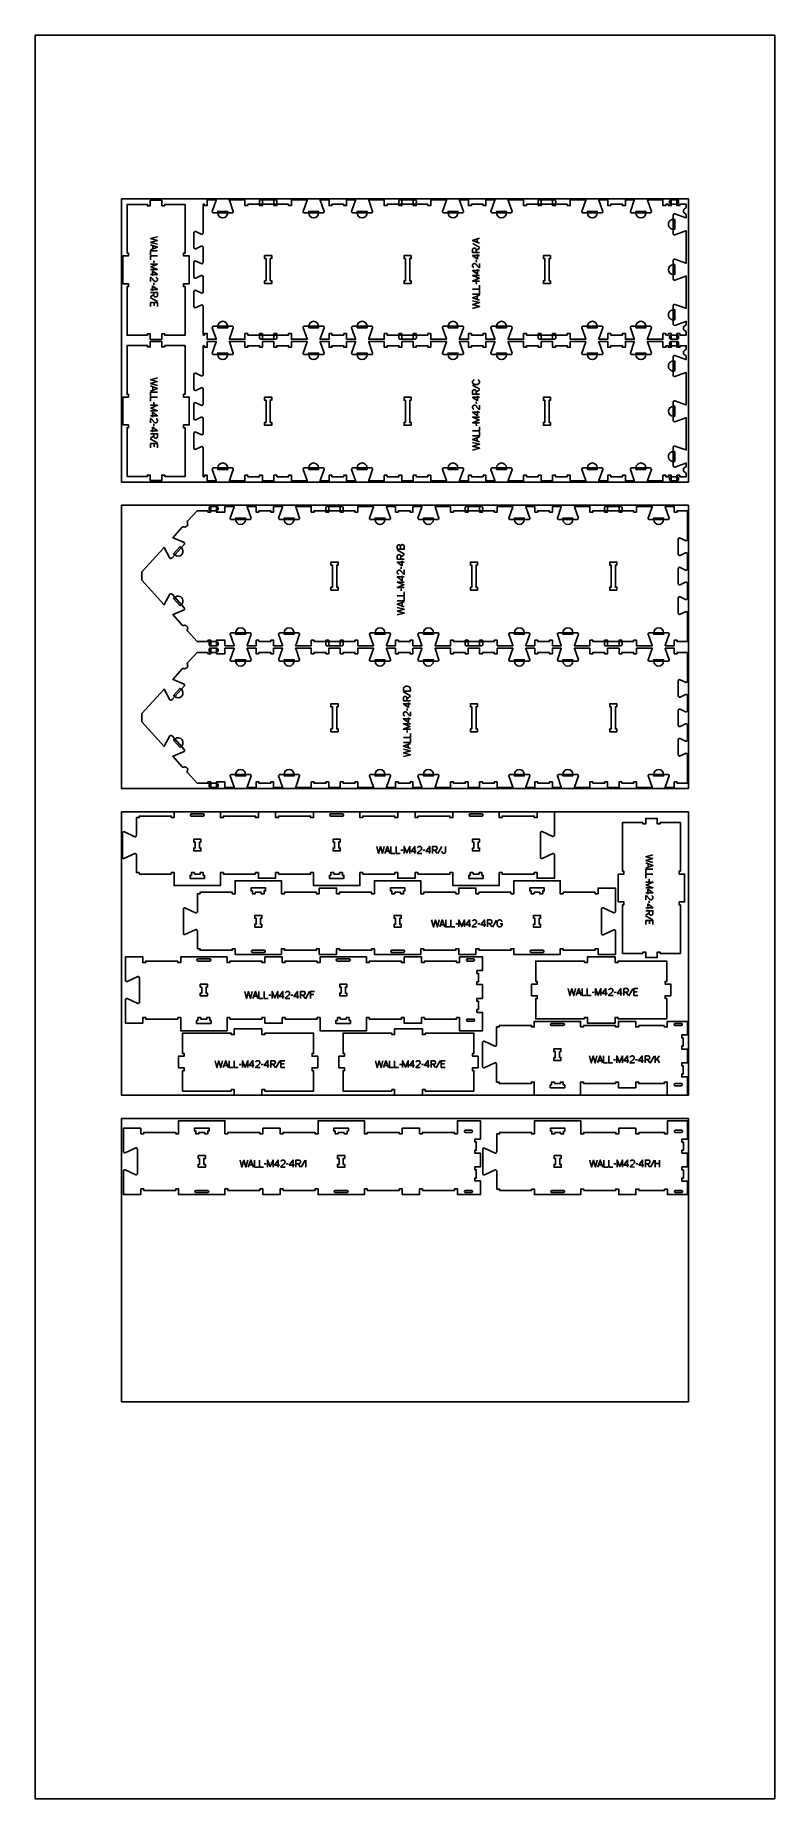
# Model space of a CAD drawing. Extents: x -10701 to -7518, y -43691 to -36097.
import ezdxf

# ---------------------------------------------------------------- set-up
doc = ezdxf.new("R2010")
doc.units = 0
for name, color, linetype in [('0_SHEET_SPRUCEPLY_2440X122', 1, 'CONTINUOUS'), ('1_ANYTOOL_1MMDEEP_LABELS_S', 2, 'CONTINUOUS'), ('3_ANYTOOL_CUTTHROUGH_INSID', 4, 'CONTINUOUS'), ('4_ANYTOOL_CUTTHROUGH_OUTSI', 5, 'CONTINUOUS'), ('5_ANYTOOL_HALF_MILL_9MM_IN', 3, 'CONTINUOUS'), ('DONOTCUT', 18, 'CONTINUOUS')]:
    doc.layers.add(name, color=color, linetype=linetype)

msp = doc.modelspace()

# ---------------------------------------------------------------- linework, layer by layer
at = {"layer": '0_SHEET_SPRUCEPLY_2440X122'}
for points in [[(-10329.7, -36801.2), (-10329.7, -38021.2), (-7889.7, -38021.2), (-7889.7, -36801.2)], [(-10329.7, -38121.2), (-10329.7, -39341.2), (-7889.7, -39341.2), (-7889.7, -38121.2)], [(-10329.7, -39441.2), (-10329.7, -40661.2), (-7889.7, -40661.2), (-7889.7, -39441.2)], [(-10329.7, -40761.2), (-10329.7, -41981.2), (-7889.7, -41981.2), (-7889.7, -40761.2)]]:
    msp.add_lwpolyline(points, close=True, dxfattribs=at)
at = {"layer": '1_ANYTOOL_1MMDEEP_LABELS_S'}
for points in [[(-10175.3, -36964.5), (-10205.3, -36972.3), (-10176.2, -36980.7), (-10205.3, -36989.2), (-10175.3, -36996.7)], [(-8788.8, -36992.4), (-8818.8, -36981.5), (-8788.8, -36970.4)], [(-8798.4, -36988.9), (-8798.4, -36974)], [(-10205.3, -36999.3), (-10175.3, -37010.1), (-10205.3, -37021.2)], [(-10175.3, -37025.5), (-10205.3, -37025.5), (-10205.3, -37042.6)], [(-10175.3, -37047.3), (-10205.3, -37047.3), (-10205.3, -37064.4)], [(-10195.7, -37002.7), (-10195.7, -37017.6)], [(-8788.8, -37033.1), (-8818.8, -37033.1), (-8818.8, -37021.7), (-8818.8, -37021.2), (-8818.8, -37020.7), (-8818.8, -37020.5), (-8818.7, -37020.3), (-8818.7, -37020), (-8818.7, -37019.8), (-8818.6, -37019.6), (-8818.6, -37019.4), (-8818.6, -37019.2), (-8818.5, -37019), (-8818.5, -37018.8), (-8818.4, -37018.6), (-8818.4, -37018.4), (-8818.3, -37018.2), (-8818.2, -37018), (-8818.2, -37017.8), (-8818.1, -37017.7), (-8818, -37017.5), (-8818, -37017.3), (-8817.9, -37017.2), (-8817.8, -37017), (-8817.7, -37016.8), (-8817.6, -37016.7), (-8817.5, -37016.5), (-8817.4, -37016.4), (-8817.3, -37016.2), (-8817.2, -37016.1), (-8817.1, -37016), (-8817, -37015.8), (-8816.8, -37015.7), (-8816.7, -37015.6), (-8816.6, -37015.5), (-8816.5, -37015.4), (-8816.3, -37015.2), (-8816.2, -37015.1), (-8816, -37015), (-8815.9, -37014.9), (-8815.7, -37014.8), (-8815.6, -37014.8), (-8815.4, -37014.7), (-8815.3, -37014.6), (-8815.1, -37014.5), (-8814.9, -37014.4), (-8814.8, -37014.4), (-8814.6, -37014.3), (-8814.4, -37014.2), (-8814.2, -37014.2), (-8814, -37014.1), (-8813.8, -37014.1), (-8813.6, -37014), (-8813.4, -37014), (-8813.2, -37013.9), (-8813, -37013.9), (-8812.8, -37013.8), (-8812.6, -37013.8), (-8812.4, -37013.8), (-8812.1, -37013.8), (-8811.9, -37013.8), (-8811.4, -37013.7), (-8811, -37013.7), (-8810.8, -37013.7), (-8810.6, -37013.7), (-8810.4, -37013.7), (-8810.3, -37013.8), (-8810.1, -37013.8), (-8809.9, -37013.8), (-8809.7, -37013.8), (-8809.6, -37013.8), (-8809.4, -37013.9), (-8809.2, -37013.9), (-8809.1, -37013.9), (-8808.9, -37014), (-8808.7, -37014), (-8808.6, -37014.1), (-8808.4, -37014.1), (-8808.2, -37014.2), (-8808.1, -37014.2), (-8807.9, -37014.3), (-8807.8, -37014.4), (-8807.6, -37014.4), (-8807.4, -37014.5), (-8807.3, -37014.6), (-8807.1, -37014.6), (-8807, -37014.7), (-8806.8, -37014.8), (-8806.7, -37014.9), (-8806.5, -37015), (-8806.4, -37015.1), (-8806.2, -37015.2), (-8806.1, -37015.3), (-8805.9, -37015.4), (-8805.8, -37015.5), (-8805.6, -37015.6), (-8805.5, -37015.7), (-8805.4, -37015.8), (-8805.2, -37016), (-8805.1, -37016.1), (-8805, -37016.2), (-8804.9, -37016.3), (-8804.7, -37016.5), (-8804.6, -37016.6), (-8804.5, -37016.7), (-8804.4, -37016.9), (-8804.3, -37017), (-8804.2, -37017.1), (-8804.1, -37017.3), (-8804.1, -37017.4), (-8804, -37017.6), (-8803.9, -37017.7), (-8803.8, -37017.9), (-8803.8, -37018), (-8803.7, -37018.2), (-8803.7, -37018.4), (-8803.6, -37018.5), (-8803.6, -37018.7), (-8803.5, -37018.9), (-8803.5, -37019), (-8803.4, -37019.2), (-8803.4, -37019.4), (-8803.4, -37019.5), (-8803.4, -37019.7), (-8803.4, -37019.9), (-8803.3, -37020.1), (-8803.3, -37022), (-8803.2, -37024.1), (-8803.2, -37033)], [(-8788.8, -37045.8), (-8818.8, -37045.8), (-8797.5, -37061.8)], [(-8818.3, -36994.1), (-8787.6, -37011.3)], [(-8803.2, -37024.1), (-8788.8, -37013.6)], [(-8797.5, -37061.8), (-8797.5, -37040)], [(-10205.3, -37082.2), (-10175.3, -37082.2), (-10203.7, -37094.2), (-10175.4, -37106.2), (-10205.3, -37106.2)], [(-10205.3, -37127.7), (-10175.3, -37127.8), (-10196.6, -37111.8)], [(-10196.6, -37111.8), (-10196.6, -37133.5)], [(-10191.4, -37077), (-10191.5, -37068.3)], [(-8788.8, -37079.8), (-8788.9, -37098.1), (-8789.3, -37098), (-8789.6, -37097.9), (-8789.8, -37097.8), (-8790, -37097.7), (-8790.2, -37097.6), (-8790.4, -37097.5), (-8790.7, -37097.4), (-8790.9, -37097.3), (-8791.1, -37097.2), (-8791.3, -37097.1), (-8791.5, -37097), (-8791.7, -37096.9), (-8791.9, -37096.8), (-8792.1, -37096.7), (-8792.3, -37096.5), (-8792.5, -37096.4), (-8792.6, -37096.3), (-8792.8, -37096.1), (-8793, -37096), (-8793.2, -37095.9), (-8793.4, -37095.7), (-8793.6, -37095.6), (-8793.7, -37095.4), (-8793.9, -37095.3), (-8794.1, -37095.1), (-8794.2, -37094.9), (-8794.4, -37094.8), (-8794.6, -37094.6), (-8794.7, -37094.4), (-8795, -37094.1), (-8796.3, -37092.6), (-8797.4, -37091.1), (-8798.6, -37089.6), (-8799.7, -37088.1), (-8800.3, -37087.3), (-8800.9, -37086.6), (-8801.4, -37085.9), (-8802, -37085.2), (-8802.6, -37084.5), (-8803.2, -37083.9), (-8803.8, -37083.2), (-8804.4, -37082.6), (-8804.6, -37082.5), (-8804.8, -37082.4), (-8804.9, -37082.2), (-8805.1, -37082.1), (-8805.2, -37082), (-8805.4, -37081.8), (-8805.6, -37081.7), (-8805.8, -37081.6), (-8805.9, -37081.5), (-8806.1, -37081.4), (-8806.3, -37081.3), (-8806.5, -37081.2), (-8806.7, -37081.1), (-8806.8, -37081), (-8807, -37080.9), (-8807.2, -37080.9), (-8807.4, -37080.8), (-8807.6, -37080.7), (-8807.8, -37080.7), (-8808, -37080.6), (-8808.2, -37080.6), (-8808.4, -37080.5), (-8808.6, -37080.5), (-8808.8, -37080.4), (-8809, -37080.4), (-8809.2, -37080.4), (-8809.5, -37080.3), (-8809.7, -37080.3), (-8809.9, -37080.3), (-8810.1, -37080.3), (-8810.3, -37080.3), (-8810.6, -37080.3), (-8810.8, -37080.3), (-8811.1, -37080.3), (-8811.3, -37080.3), (-8811.6, -37080.3), (-8811.8, -37080.3), (-8812, -37080.4), (-8812.2, -37080.4), (-8812.5, -37080.4), (-8812.7, -37080.5), (-8812.9, -37080.5), (-8813.1, -37080.6), (-8813.3, -37080.6), (-8813.5, -37080.7), (-8813.7, -37080.8), (-8813.9, -37080.8), (-8814.1, -37080.9), (-8814.3, -37081), (-8814.5, -37081.1), (-8814.7, -37081.2), (-8814.9, -37081.3), (-8815, -37081.4), (-8815.2, -37081.5), (-8815.4, -37081.6), (-8815.5, -37081.7), (-8815.7, -37081.8), (-8815.8, -37082), (-8816, -37082.1), (-8816.1, -37082.2), (-8816.3, -37082.4), (-8816.4, -37082.5), (-8816.6, -37082.7), (-8816.7, -37082.8), (-8816.8, -37083), (-8817, -37083.1), (-8817.1, -37083.3), (-8817.2, -37083.5), (-8817.3, -37083.6), (-8817.4, -37083.8), (-8817.5, -37084), (-8817.6, -37084.2), (-8817.7, -37084.3), (-8817.8, -37084.5), (-8817.9, -37084.7), (-8818, -37084.9), (-8818.1, -37085.1), (-8818.1, -37085.3), (-8818.2, -37085.5), (-8818.3, -37085.7), (-8818.3, -37085.9), (-8818.4, -37086.1), (-8818.5, -37086.3), (-8818.5, -37086.5), (-8818.6, -37086.7), (-8818.6, -37086.9), (-8818.6, -37087.1), (-8818.7, -37087.3), (-8818.7, -37087.6), (-8818.7, -37087.8), (-8818.8, -37088), (-8818.8, -37088.3), (-8818.8, -37088.5), (-8818.8, -37088.7), (-8818.8, -37089.2), (-8818.8, -37089.6), (-8818.8, -37089.9), (-8818.8, -37090.3), (-8818.7, -37090.6), (-8818.7, -37091), (-8818.6, -37091.3), (-8818.6, -37091.6), (-8818.5, -37091.9), (-8818.4, -37092.3), (-8818.4, -37092.4), (-8818.3, -37092.6), (-8818.3, -37092.7), (-8818.2, -37092.9), (-8818.1, -37093), (-8818.1, -37093.2), (-8818, -37093.3), (-8818, -37093.4), (-8817.9, -37093.6), (-8817.8, -37093.7), (-8817.8, -37093.9), (-8817.7, -37094), (-8817.6, -37094.1), (-8817.5, -37094.3), (-8817.4, -37094.4), (-8817.4, -37094.5), (-8817.3, -37094.7), (-8817.2, -37094.8), (-8817.1, -37094.9), (-8817, -37095), (-8816.9, -37095.2), (-8816.8, -37095.3), (-8816.7, -37095.4), (-8816.6, -37095.5), (-8816.5, -37095.6), (-8816.4, -37095.7), (-8816.3, -37095.9), (-8816.2, -37096), (-8816.1, -37096.1), (-8815.9, -37096.2), (-8815.8, -37096.3), (-8815.7, -37096.4), (-8815.4, -37096.6), (-8815.2, -37096.8), (-8814.9, -37097), (-8814.6, -37097.2), (-8814.3, -37097.3), (-8814, -37097.5), (-8813.7, -37097.7)], [(-8788.8, -37110), (-8818.8, -37110), (-8797.5, -37126)], [(-8788.8, -37155.6), (-8818.8, -37155.6), (-8790.4, -37143.6), (-8818.7, -37131.6), (-8788.8, -37131.6)], [(-8802.7, -37066.1), (-8802.6, -37074.9)], [(-8797.5, -37126), (-8797.5, -37104.2)], [(-10205.3, -37158), (-10205.2, -37139.7), (-10204.8, -37139.8), (-10204.5, -37139.9), (-10204.3, -37140), (-10204.1, -37140.1), (-10203.9, -37140.1), (-10203.7, -37140.2), (-10203.5, -37140.3), (-10203.2, -37140.4), (-10203, -37140.5), (-10202.8, -37140.6), (-10202.6, -37140.7), (-10202.4, -37140.9), (-10202.2, -37141), (-10202, -37141.1), (-10201.8, -37141.2), (-10201.6, -37141.4), (-10201.5, -37141.5), (-10201.3, -37141.6), (-10201.1, -37141.8), (-10200.9, -37141.9), (-10200.7, -37142.1), (-10200.6, -37142.2), (-10200.4, -37142.4), (-10200.2, -37142.5), (-10200, -37142.7), (-10199.9, -37142.8), (-10199.7, -37143), (-10199.5, -37143.2), (-10199.4, -37143.3), (-10199.1, -37143.7), (-10197.9, -37145.2), (-10196.7, -37146.7), (-10195.5, -37148.2), (-10194.4, -37149.7), (-10193.8, -37150.5), (-10193.2, -37151.2), (-10192.7, -37151.9), (-10192.1, -37152.6), (-10191.5, -37153.3), (-10190.9, -37153.9), (-10190.3, -37154.5), (-10189.7, -37155.1), (-10189.5, -37155.3), (-10189.3, -37155.4), (-10189.2, -37155.6), (-10189, -37155.7), (-10188.9, -37155.8), (-10188.7, -37155.9), (-10188.5, -37156), (-10188.3, -37156.2), (-10188.2, -37156.3), (-10188, -37156.4), (-10187.8, -37156.5), (-10187.6, -37156.6), (-10187.4, -37156.7), (-10187.3, -37156.7), (-10187.1, -37156.8), (-10186.9, -37156.9), (-10186.7, -37157), (-10186.5, -37157), (-10186.3, -37157.1), (-10186.1, -37157.2), (-10185.9, -37157.2), (-10185.7, -37157.3), (-10185.5, -37157.3), (-10185.3, -37157.3), (-10185.1, -37157.4), (-10184.9, -37157.4), (-10184.6, -37157.4), (-10184.4, -37157.4), (-10184.2, -37157.5), (-10184, -37157.5), (-10183.8, -37157.5), (-10183.5, -37157.5), (-10183.3, -37157.5), (-10183, -37157.5), (-10182.8, -37157.5), (-10182.6, -37157.4), (-10182.3, -37157.4), (-10182.1, -37157.4), (-10181.9, -37157.4), (-10181.6, -37157.3), (-10181.4, -37157.3), (-10181.2, -37157.2), (-10181, -37157.2), (-10180.8, -37157.1), (-10180.6, -37157.1), (-10180.4, -37157), (-10180.2, -37156.9), (-10180, -37156.9), (-10179.8, -37156.8), (-10179.6, -37156.7), (-10179.4, -37156.6), (-10179.2, -37156.5), (-10179.1, -37156.4), (-10178.9, -37156.3), (-10178.7, -37156.2), (-10178.6, -37156.1), (-10178.4, -37155.9), (-10178.3, -37155.8), (-10178.1, -37155.7), (-10178, -37155.6), (-10177.8, -37155.4), (-10177.7, -37155.3), (-10177.5, -37155.1), (-10177.4, -37155), (-10177.3, -37154.8), (-10177.1, -37154.6), (-10177, -37154.5), (-10176.9, -37154.3), (-10176.8, -37154.1), (-10176.7, -37154), (-10176.6, -37153.8), (-10176.5, -37153.6), (-10176.4, -37153.4), (-10176.3, -37153.2), (-10176.2, -37153.1), (-10176.1, -37152.9), (-10176, -37152.7), (-10176, -37152.5), (-10175.9, -37152.3), (-10175.8, -37152.1), (-10175.8, -37151.9), (-10175.7, -37151.7), (-10175.7, -37151.5), (-10175.6, -37151.3), (-10175.6, -37151.1), (-10175.5, -37150.9), (-10175.5, -37150.6), (-10175.4, -37150.4), (-10175.4, -37150.2), (-10175.4, -37150), (-10175.4, -37149.7), (-10175.3, -37149.5), (-10175.3, -37149.3), (-10175.3, -37149), (-10175.3, -37148.6), (-10175.3, -37148.2), (-10175.3, -37147.8), (-10175.3, -37147.5), (-10175.4, -37147.1), (-10175.4, -37146.8), (-10175.5, -37146.5), (-10175.5, -37146.1), (-10175.6, -37145.8), (-10175.7, -37145.5), (-10175.8, -37145.4), (-10175.8, -37145.2), (-10175.9, -37145.1), (-10175.9, -37144.9), (-10176, -37144.8), (-10176, -37144.6), (-10176.1, -37144.5), (-10176.1, -37144.3), (-10176.2, -37144.2), (-10176.3, -37144), (-10176.4, -37143.9), (-10176.4, -37143.8), (-10176.5, -37143.6), (-10176.6, -37143.5), (-10176.7, -37143.4), (-10176.7, -37143.2), (-10176.8, -37143.1), (-10176.9, -37143), (-10177, -37142.9), (-10177.1, -37142.7), (-10177.2, -37142.6), (-10177.3, -37142.5), (-10177.4, -37142.4), (-10177.5, -37142.2), (-10177.6, -37142.1), (-10177.7, -37142), (-10177.8, -37141.9), (-10177.9, -37141.8), (-10178.1, -37141.7), (-10178.2, -37141.6), (-10178.3, -37141.5), (-10178.4, -37141.4), (-10178.7, -37141.2), (-10178.9, -37141), (-10179.2, -37140.8), (-10179.5, -37140.6), (-10179.8, -37140.4), (-10180.1, -37140.3), (-10180.4, -37140.1)], [(-10205.3, -37191.9), (-10175.3, -37192), (-10196.6, -37176)], [(-10205.3, -37204.7), (-10175.3, -37204.7), (-10175.3, -37216.1), (-10175.3, -37216.6), (-10175.3, -37217), (-10175.4, -37217.3), (-10175.4, -37217.5), (-10175.4, -37217.7), (-10175.4, -37217.9), (-10175.5, -37218.2), (-10175.5, -37218.4), (-10175.5, -37218.6), (-10175.6, -37218.8), (-10175.6, -37219), (-10175.7, -37219.2), (-10175.7, -37219.4), (-10175.8, -37219.6), (-10175.9, -37219.7), (-10175.9, -37219.9), (-10176, -37220.1), (-10176.1, -37220.3), (-10176.1, -37220.4), (-10176.2, -37220.6), (-10176.3, -37220.8), (-10176.4, -37220.9), (-10176.5, -37221.1), (-10176.6, -37221.2), (-10176.7, -37221.4), (-10176.8, -37221.5), (-10176.9, -37221.7), (-10177, -37221.8), (-10177.1, -37221.9), (-10177.3, -37222.1), (-10177.4, -37222.2), (-10177.5, -37222.3), (-10177.6, -37222.4), (-10177.8, -37222.5), (-10177.9, -37222.6), (-10178.1, -37222.7), (-10178.2, -37222.8), (-10178.4, -37222.9), (-10178.5, -37223), (-10178.7, -37223.1), (-10178.8, -37223.2), (-10179, -37223.3), (-10179.2, -37223.3), (-10179.4, -37223.4), (-10179.5, -37223.5), (-10179.7, -37223.5), (-10179.9, -37223.6), (-10180.1, -37223.7), (-10180.3, -37223.7), (-10180.5, -37223.8), (-10180.7, -37223.8), (-10180.9, -37223.8), (-10181.1, -37223.9), (-10181.3, -37223.9), (-10181.5, -37223.9), (-10181.7, -37224), (-10182, -37224), (-10182.2, -37224), (-10182.7, -37224), (-10183.1, -37224), (-10183.3, -37224), (-10183.5, -37224), (-10183.7, -37224), (-10183.8, -37224), (-10184, -37224), (-10184.2, -37224), (-10184.4, -37224), (-10184.5, -37223.9), (-10184.7, -37223.9), (-10184.9, -37223.9), (-10185, -37223.8), (-10185.2, -37223.8), (-10185.4, -37223.8), (-10185.5, -37223.7), (-10185.7, -37223.7), (-10185.9, -37223.6), (-10186, -37223.5), (-10186.2, -37223.5), (-10186.3, -37223.4), (-10186.5, -37223.3), (-10186.7, -37223.3), (-10186.8, -37223.2), (-10187, -37223.1), (-10187.1, -37223), (-10187.3, -37223), (-10187.4, -37222.9), (-10187.6, -37222.8), (-10187.7, -37222.7), (-10187.9, -37222.6), (-10188, -37222.5), (-10188.2, -37222.4), (-10188.3, -37222.3), (-10188.5, -37222.2), (-10188.6, -37222), (-10188.8, -37221.9), (-10188.9, -37221.8), (-10189, -37221.7), (-10189.1, -37221.6), (-10189.3, -37221.4), (-10189.4, -37221.3), (-10189.5, -37221.2), (-10189.6, -37221), (-10189.7, -37220.9), (-10189.8, -37220.8), (-10189.9, -37220.6), (-10190, -37220.5), (-10190, -37220.3), (-10190.1, -37220.2), (-10190.2, -37220), (-10190.3, -37219.9), (-10190.3, -37219.7), (-10190.4, -37219.6), (-10190.4, -37219.4), (-10190.5, -37219.2), (-10190.5, -37219.1), (-10190.6, -37218.9), (-10190.6, -37218.7), (-10190.7, -37218.6), (-10190.7, -37218.4), (-10190.7, -37218.2), (-10190.7, -37218), (-10190.8, -37217.9), (-10190.8, -37217.7), (-10190.8, -37215.8), (-10190.9, -37213.7), (-10190.9, -37204.8)], [(-10196.6, -37176), (-10196.6, -37197.7)], [(-10191.4, -37171.7), (-10191.5, -37162.9)], [(-8818.8, -37190.5), (-8788.8, -37190.5), (-8788.8, -37173.4)], [(-8818.8, -37212.3), (-8788.8, -37212.3), (-8788.8, -37195.2)], [(-8802.7, -37160.7), (-8802.6, -37169.5)], [(-10175.8, -37243.7), (-10206.5, -37226.5)], [(-10190.9, -37213.7), (-10205.3, -37224.2)], [(-10175.3, -37264.9), (-10175.3, -37247.3), (-10205.3, -37247.3)], [(-10205.3, -37264.9), (-10205.3, -37247.3)], [(-10189.3, -37261.8), (-10189.3, -37247.3)], [(-8788.8, -37238.5), (-8818.8, -37227.6), (-8788.8, -37216.6)], [(-8818.8, -37273.2), (-8788.8, -37265.5), (-8817.9, -37257.1), (-8788.8, -37248.6), (-8818.8, -37241.1)], [(-8798.4, -37235), (-8798.4, -37220.1)], [(-10175.3, -37572.7), (-10205.3, -37580.4), (-10176.2, -37588.8), (-10205.3, -37597.3), (-10175.3, -37604.8)], [(-8811.3, -37580.5), (-8811.7, -37580.6), (-8812.1, -37580.8), (-8812.5, -37581), (-8812.9, -37581.2), (-8813.2, -37581.4), (-8813.6, -37581.6), (-8814, -37581.8), (-8814.3, -37582), (-8814.6, -37582.3), (-8815, -37582.5), (-8815.3, -37582.8), (-8815.6, -37583), (-8815.9, -37583.3), (-8816.2, -37583.6), (-8816.4, -37583.9), (-8816.7, -37584.2), (-8816.8, -37584.4), (-8817, -37584.5), (-8817.1, -37584.7), (-8817.2, -37584.9), (-8817.3, -37585), (-8817.4, -37585.2), (-8817.5, -37585.4), (-8817.6, -37585.5), (-8817.7, -37585.7), (-8817.8, -37585.9), (-8817.9, -37586.1), (-8818, -37586.2), (-8818.1, -37586.4), (-8818.2, -37586.6), (-8818.2, -37586.8), (-8818.3, -37587), (-8818.4, -37587.2), (-8818.4, -37587.4), (-8818.5, -37587.6), (-8818.5, -37587.8), (-8818.6, -37588), (-8818.6, -37588.2), (-8818.7, -37588.4), (-8818.7, -37588.6), (-8818.7, -37588.8), (-8818.8, -37589), (-8818.8, -37589.2), (-8818.8, -37589.4), (-8818.8, -37589.7), (-8818.8, -37589.9), (-8818.8, -37590.1), (-8818.8, -37590.3), (-8818.8, -37590.7), (-8818.8, -37591), (-8818.8, -37591.3), (-8818.8, -37591.7), (-8818.7, -37592), (-8818.7, -37592.3), (-8818.6, -37592.6), (-8818.5, -37592.9), (-8818.5, -37593.2), (-8818.4, -37593.5), (-8818.3, -37593.8), (-8818.2, -37594.1), (-8818, -37594.4), (-8818, -37594.5), (-8817.9, -37594.6), (-8817.9, -37594.8), (-8817.8, -37594.9), (-8817.7, -37595), (-8817.7, -37595.2), (-8817.6, -37595.3), (-8817.5, -37595.4), (-8817.4, -37595.5), (-8817.3, -37595.7), (-8817.3, -37595.8), (-8817.2, -37595.9), (-8817.1, -37596), (-8817, -37596.2), (-8816.8, -37596.4), (-8816.6, -37596.6), (-8816.4, -37596.9), (-8816.2, -37597.1), (-8816, -37597.3), (-8815.7, -37597.5), (-8815.5, -37597.7), (-8815.2, -37597.9), (-8815, -37598.1), (-8814.7, -37598.3), (-8814.4, -37598.5), (-8814.1, -37598.7), (-8813.5, -37599), (-8812.9, -37599.3), (-8812.3, -37599.6), (-8811.7, -37599.9), (-8811.1, -37600.1), (-8810.5, -37600.4), (-8809.8, -37600.6), (-8809.2, -37600.8), (-8808.6, -37600.9), (-8807.9, -37601.1), (-8807.2, -37601.2), (-8806.6, -37601.3), (-8805.9, -37601.4), (-8805.2, -37601.4), (-8804.5, -37601.4), (-8803.8, -37601.5), (-8803.1, -37601.4), (-8802.4, -37601.4), (-8801.8, -37601.4), (-8801.1, -37601.3), (-8800.4, -37601.2), (-8799.7, -37601.1), (-8799.1, -37600.9), (-8798.8, -37600.8), (-8798.4, -37600.7), (-8798.1, -37600.7), (-8797.8, -37600.6), (-8797.5, -37600.5), (-8797.2, -37600.3), (-8796.9, -37600.2), (-8796.5, -37600.1), (-8795.9, -37599.9), (-8795.3, -37599.6), (-8794.7, -37599.3), (-8794.1, -37599), (-8793.5, -37598.6), (-8793.2, -37598.4), (-8792.9, -37598.2), (-8792.7, -37598), (-8792.4, -37597.9), (-8792.2, -37597.6), (-8791.9, -37597.4), (-8791.7, -37597.2), (-8791.5, -37597), (-8791.2, -37596.8), (-8791, -37596.5), (-8790.8, -37596.3), (-8790.7, -37596.2), (-8790.7, -37596.1), (-8790.6, -37595.9), (-8790.5, -37595.8), (-8790.4, -37595.7), (-8790.3, -37595.6), (-8790.2, -37595.4), (-8790.1, -37595.3), (-8790.1, -37595.2), (-8790, -37595), (-8789.9, -37594.9), (-8789.9, -37594.8), (-8789.7, -37594.5), (-8789.6, -37594.2), (-8789.5, -37593.9), (-8789.4, -37593.6), (-8789.3, -37593.3), (-8789.2, -37593), (-8789.1, -37592.7), (-8789, -37592.4), (-8789, -37592), (-8788.9, -37591.7), (-8788.9, -37591.4), (-8788.9, -37591), (-8788.8, -37590.7), (-8788.8, -37590.3), (-8788.8, -37590), (-8788.8, -37589.6), (-8788.8, -37589.2), (-8788.9, -37589), (-8788.9, -37588.8), (-8788.9, -37588.7), (-8788.9, -37588.5), (-8789, -37588.3), (-8789, -37588.1), (-8789, -37588), (-8789.1, -37587.8), (-8789.1, -37587.6), (-8789.1, -37587.5), (-8789.2, -37587.3), (-8789.2, -37587.1), (-8789.3, -37587), (-8789.3, -37586.8), (-8789.4, -37586.6), (-8789.5, -37586.5), (-8789.5, -37586.3), (-8789.6, -37586.2), (-8789.7, -37586), (-8789.7, -37585.9), (-8789.8, -37585.7), (-8789.9, -37585.6), (-8790, -37585.4), (-8790.1, -37585.3), (-8790.2, -37585.2), (-8790.3, -37585), (-8790.4, -37584.9), (-8790.5, -37584.7), (-8790.7, -37584.5), (-8790.9, -37584.2), (-8791.1, -37584), (-8791.3, -37583.7), (-8791.6, -37583.5), (-8791.8, -37583.2), (-8792.1, -37583), (-8792.3, -37582.8), (-8792.6, -37582.6), (-8792.9, -37582.3), (-8793.1, -37582.1), (-8793.4, -37581.9), (-8793.7, -37581.7), (-8794, -37581.5), (-8794.3, -37581.3), (-8794.7, -37581.1)], [(-10205.3, -37607.4), (-10175.3, -37618.3), (-10205.3, -37629.3)], [(-10175.3, -37633.6), (-10205.3, -37633.6), (-10205.3, -37650.7)], [(-10175.3, -37655.4), (-10205.3, -37655.4), (-10205.3, -37672.5)], [(-10195.7, -37610.8), (-10195.7, -37625.8)], [(-8788.8, -37655.8), (-8818.9, -37655.8), (-8797.5, -37671.8)], [(-8788.8, -37643), (-8818.8, -37643), (-8818.8, -37631.7), (-8818.8, -37631.2), (-8818.8, -37630.7), (-8818.8, -37630.5), (-8818.8, -37630.2), (-8818.7, -37630), (-8818.7, -37629.8), (-8818.7, -37629.6), (-8818.6, -37629.4), (-8818.6, -37629.2), (-8818.5, -37629), (-8818.5, -37628.8), (-8818.4, -37628.6), (-8818.4, -37628.4), (-8818.3, -37628.2), (-8818.3, -37628), (-8818.2, -37627.8), (-8818.1, -37627.6), (-8818.1, -37627.5), (-8818, -37627.3), (-8817.9, -37627.1), (-8817.8, -37627), (-8817.7, -37626.8), (-8817.6, -37626.7), (-8817.5, -37626.5), (-8817.4, -37626.4), (-8817.3, -37626.2), (-8817.2, -37626.1), (-8817.1, -37626), (-8817, -37625.8), (-8816.9, -37625.7), (-8816.7, -37625.6), (-8816.6, -37625.5), (-8816.5, -37625.3), (-8816.3, -37625.2), (-8816.2, -37625.1), (-8816.1, -37625), (-8815.9, -37624.9), (-8815.8, -37624.8), (-8815.6, -37624.7), (-8815.4, -37624.6), (-8815.3, -37624.6), (-8815.1, -37624.5), (-8814.9, -37624.4), (-8814.8, -37624.3), (-8814.6, -37624.3), (-8814.4, -37624.2), (-8814.2, -37624.1), (-8814, -37624.1), (-8813.8, -37624), (-8813.6, -37624), (-8813.4, -37623.9), (-8813.2, -37623.9), (-8813, -37623.9), (-8812.8, -37623.8), (-8812.6, -37623.8), (-8812.4, -37623.8), (-8812.2, -37623.8), (-8811.9, -37623.7), (-8811.5, -37623.7), (-8811, -37623.7), (-8810.8, -37623.7), (-8810.6, -37623.7), (-8810.5, -37623.7), (-8810.3, -37623.7), (-8810.1, -37623.7), (-8809.9, -37623.8), (-8809.8, -37623.8), (-8809.6, -37623.8), (-8809.4, -37623.8), (-8809.3, -37623.9), (-8809.1, -37623.9), (-8808.9, -37624), (-8808.8, -37624), (-8808.6, -37624), (-8808.4, -37624.1), (-8808.3, -37624.1), (-8808.1, -37624.2), (-8807.9, -37624.3), (-8807.8, -37624.3), (-8807.6, -37624.4), (-8807.5, -37624.5), (-8807.3, -37624.5), (-8807.2, -37624.6), (-8807, -37624.7), (-8806.8, -37624.8), (-8806.7, -37624.9), (-8806.5, -37625), (-8806.4, -37625.1), (-8806.2, -37625.2), (-8806.1, -37625.3), (-8805.9, -37625.4), (-8805.8, -37625.5), (-8805.6, -37625.6), (-8805.5, -37625.7), (-8805.4, -37625.8), (-8805.2, -37625.9), (-8805.1, -37626.1), (-8805, -37626.2), (-8804.9, -37626.3), (-8804.8, -37626.4), (-8804.6, -37626.6), (-8804.5, -37626.7), (-8804.4, -37626.8), (-8804.3, -37627), (-8804.3, -37627.1), (-8804.2, -37627.3), (-8804.1, -37627.4), (-8804, -37627.6), (-8803.9, -37627.7), (-8803.9, -37627.9), (-8803.8, -37628), (-8803.7, -37628.2), (-8803.7, -37628.3), (-8803.6, -37628.5), (-8803.6, -37628.7), (-8803.5, -37628.8), (-8803.5, -37629), (-8803.5, -37629.2), (-8803.4, -37629.4), (-8803.4, -37629.5), (-8803.4, -37629.7), (-8803.4, -37629.9), (-8803.4, -37630.1), (-8803.3, -37632), (-8803.3, -37634), (-8803.3, -37643)], [(-8818.4, -37604.1), (-8787.6, -37621.3)], [(-8803.3, -37634), (-8788.8, -37623.6)], [(-8797.5, -37671.8), (-8797.5, -37650)], [(-10205.3, -37690.3), (-10175.3, -37690.3), (-10203.7, -37702.3), (-10175.4, -37714.3), (-10205.3, -37714.3)], [(-10205.3, -37735.9), (-10175.3, -37735.9), (-10196.6, -37719.9)], [(-10196.6, -37719.9), (-10196.6, -37741.6)], [(-10191.4, -37685.2), (-10191.5, -37676.4)], [(-8788.8, -37720), (-8818.9, -37720), (-8797.5, -37736)], [(-8788.9, -37689.8), (-8788.9, -37708.1), (-8789.4, -37707.9), (-8789.6, -37707.9), (-8789.8, -37707.8), (-8790, -37707.7), (-8790.2, -37707.6), (-8790.5, -37707.5), (-8790.7, -37707.4), (-8790.9, -37707.3), (-8791.1, -37707.2), (-8791.3, -37707.1), (-8791.5, -37707), (-8791.7, -37706.9), (-8791.9, -37706.8), (-8792.1, -37706.6), (-8792.3, -37706.5), (-8792.5, -37706.4), (-8792.7, -37706.3), (-8792.9, -37706.1), (-8793, -37706), (-8793.2, -37705.8), (-8793.4, -37705.7), (-8793.6, -37705.5), (-8793.8, -37705.4), (-8793.9, -37705.2), (-8794.1, -37705.1), (-8794.3, -37704.9), (-8794.4, -37704.7), (-8794.6, -37704.6), (-8794.7, -37704.4), (-8795.1, -37704), (-8796.3, -37702.6), (-8797.5, -37701.1), (-8798.6, -37699.6), (-8799.8, -37698), (-8800.3, -37697.3), (-8800.9, -37696.6), (-8801.5, -37695.8), (-8802, -37695.2), (-8802.6, -37694.5), (-8803.2, -37693.8), (-8803.8, -37693.2), (-8804.5, -37692.6), (-8804.6, -37692.5), (-8804.8, -37692.3), (-8804.9, -37692.2), (-8805.1, -37692.1), (-8805.3, -37691.9), (-8805.4, -37691.8), (-8805.6, -37691.7), (-8805.8, -37691.6), (-8806, -37691.5), (-8806.1, -37691.4), (-8806.3, -37691.3), (-8806.5, -37691.2), (-8806.7, -37691.1), (-8806.9, -37691), (-8807.1, -37690.9), (-8807.2, -37690.8), (-8807.4, -37690.8), (-8807.6, -37690.7), (-8807.8, -37690.6), (-8808, -37690.6), (-8808.2, -37690.5), (-8808.4, -37690.5), (-8808.6, -37690.4), (-8808.8, -37690.4), (-8809.1, -37690.4), (-8809.3, -37690.3), (-8809.5, -37690.3), (-8809.7, -37690.3), (-8809.9, -37690.3), (-8810.1, -37690.3), (-8810.4, -37690.3), (-8810.6, -37690.3), (-8810.8, -37690.3), (-8811.1, -37690.3), (-8811.3, -37690.3), (-8811.6, -37690.3), (-8811.8, -37690.3), (-8812, -37690.3), (-8812.3, -37690.4), (-8812.5, -37690.4), (-8812.7, -37690.5), (-8812.9, -37690.5), (-8813.1, -37690.6), (-8813.3, -37690.6), (-8813.5, -37690.7), (-8813.8, -37690.7), (-8813.9, -37690.8), (-8814.1, -37690.9), (-8814.3, -37691), (-8814.5, -37691.1), (-8814.7, -37691.2), (-8814.9, -37691.2), (-8815.1, -37691.3), (-8815.2, -37691.5), (-8815.4, -37691.6), (-8815.6, -37691.7), (-8815.7, -37691.8), (-8815.9, -37691.9), (-8816, -37692.1), (-8816.2, -37692.2), (-8816.3, -37692.3), (-8816.5, -37692.5), (-8816.6, -37692.6), (-8816.7, -37692.8), (-8816.9, -37692.9), (-8817, -37693.1), (-8817.1, -37693.3), (-8817.2, -37693.4), (-8817.3, -37693.6), (-8817.4, -37693.8), (-8817.5, -37694), (-8817.6, -37694.1), (-8817.7, -37694.3), (-8817.8, -37694.5), (-8817.9, -37694.7), (-8818, -37694.9), (-8818.1, -37695.1), (-8818.2, -37695.3), (-8818.2, -37695.5), (-8818.3, -37695.6), (-8818.4, -37695.8), (-8818.4, -37696.1), (-8818.5, -37696.3), (-8818.5, -37696.5), (-8818.6, -37696.7), (-8818.6, -37696.9), (-8818.7, -37697.1), (-8818.7, -37697.3), (-8818.7, -37697.5), (-8818.8, -37697.8), (-8818.8, -37698), (-8818.8, -37698.2), (-8818.8, -37698.5), (-8818.8, -37698.7), (-8818.8, -37699.2), (-8818.8, -37699.5), (-8818.8, -37699.9), (-8818.8, -37700.3), (-8818.7, -37700.6), (-8818.7, -37700.9), (-8818.6, -37701.3), (-8818.6, -37701.6), (-8818.5, -37701.9), (-8818.4, -37702.2), (-8818.4, -37702.4), (-8818.3, -37702.5), (-8818.3, -37702.7), (-8818.2, -37702.8), (-8818.2, -37703), (-8818.1, -37703.1), (-8818, -37703.3), (-8818, -37703.4), (-8817.9, -37703.6), (-8817.8, -37703.7), (-8817.8, -37703.8), (-8817.7, -37704), (-8817.6, -37704.1), (-8817.5, -37704.3), (-8817.5, -37704.4), (-8817.4, -37704.5), (-8817.3, -37704.6), (-8817.2, -37704.8), (-8817.1, -37704.9), (-8817, -37705), (-8816.9, -37705.1), (-8816.8, -37705.3), (-8816.7, -37705.4), (-8816.6, -37705.5), (-8816.5, -37705.6), (-8816.4, -37705.7), (-8816.3, -37705.8), (-8816.2, -37705.9), (-8816.1, -37706.1), (-8816, -37706.2), (-8815.8, -37706.3), (-8815.7, -37706.4), (-8815.5, -37706.6), (-8815.2, -37706.8), (-8814.9, -37707), (-8814.6, -37707.1), (-8814.3, -37707.3), (-8814, -37707.5), (-8813.7, -37707.7)], [(-8802.7, -37676.1), (-8802.6, -37684.9)], [(-8797.5, -37736), (-8797.5, -37714.2)], [(-10205.3, -37766.1), (-10205.2, -37747.8), (-10204.8, -37747.9), (-10204.5, -37748), (-10204.3, -37748.1), (-10204.1, -37748.2), (-10203.9, -37748.2), (-10203.7, -37748.3), (-10203.5, -37748.4), (-10203.2, -37748.5), (-10203, -37748.6), (-10202.8, -37748.7), (-10202.6, -37748.9), (-10202.4, -37749), (-10202.2, -37749.1), (-10202, -37749.2), (-10201.8, -37749.3), (-10201.6, -37749.5), (-10201.5, -37749.6), (-10201.3, -37749.7), (-10201.1, -37749.9), (-10200.9, -37750), (-10200.7, -37750.2), (-10200.6, -37750.3), (-10200.4, -37750.5), (-10200.2, -37750.6), (-10200, -37750.8), (-10199.9, -37750.9), (-10199.7, -37751.1), (-10199.5, -37751.3), (-10199.4, -37751.5), (-10199.1, -37751.8), (-10197.9, -37753.3), (-10196.7, -37754.8), (-10195.5, -37756.3), (-10194.4, -37757.8), (-10193.8, -37758.6), (-10193.2, -37759.3), (-10192.7, -37760), (-10192.1, -37760.7), (-10191.5, -37761.4), (-10190.9, -37762), (-10190.3, -37762.6), (-10189.7, -37763.2), (-10189.5, -37763.4), (-10189.3, -37763.5), (-10189.2, -37763.7), (-10189, -37763.8), (-10188.9, -37763.9), (-10188.7, -37764), (-10188.5, -37764.2), (-10188.3, -37764.3), (-10188.2, -37764.4), (-10188, -37764.5), (-10187.8, -37764.6), (-10187.6, -37764.7), (-10187.4, -37764.8), (-10187.3, -37764.9), (-10187.1, -37764.9), (-10186.9, -37765), (-10186.7, -37765.1), (-10186.5, -37765.1), (-10186.3, -37765.2), (-10186.1, -37765.3), (-10185.9, -37765.3), (-10185.7, -37765.4), (-10185.5, -37765.4), (-10185.3, -37765.4), (-10185.1, -37765.5), (-10184.9, -37765.5), (-10184.6, -37765.5), (-10184.4, -37765.6), (-10184.2, -37765.6), (-10184, -37765.6), (-10183.8, -37765.6), (-10183.5, -37765.6), (-10183.3, -37765.6), (-10183, -37765.6), (-10182.8, -37765.6), (-10182.6, -37765.6), (-10182.3, -37765.5), (-10182.1, -37765.5), (-10181.9, -37765.5), (-10181.6, -37765.4), (-10181.4, -37765.4), (-10181.2, -37765.3), (-10181, -37765.3), (-10180.8, -37765.2), (-10180.6, -37765.2), (-10180.4, -37765.1), (-10180.2, -37765), (-10180, -37765), (-10179.8, -37764.9), (-10179.6, -37764.8), (-10179.4, -37764.7), (-10179.2, -37764.6), (-10179.1, -37764.5), (-10178.9, -37764.4), (-10178.7, -37764.3), (-10178.6, -37764.2), (-10178.4, -37764.1), (-10178.3, -37763.9), (-10178.1, -37763.8), (-10178, -37763.7), (-10177.8, -37763.5), (-10177.7, -37763.4), (-10177.5, -37763.2), (-10177.4, -37763.1), (-10177.3, -37762.9), (-10177.1, -37762.7), (-10177, -37762.6), (-10176.9, -37762.4), (-10176.8, -37762.2), (-10176.7, -37762.1), (-10176.6, -37761.9), (-10176.5, -37761.7), (-10176.4, -37761.5), (-10176.3, -37761.4), (-10176.2, -37761.2), (-10176.1, -37761), (-10176, -37760.8), (-10176, -37760.6), (-10175.9, -37760.4), (-10175.8, -37760.2), (-10175.8, -37760), (-10175.7, -37759.8), (-10175.7, -37759.6), (-10175.6, -37759.4), (-10175.6, -37759.2), (-10175.5, -37759), (-10175.5, -37758.7), (-10175.4, -37758.5), (-10175.4, -37758.3), (-10175.4, -37758.1), (-10175.4, -37757.9), (-10175.3, -37757.6), (-10175.3, -37757.4), (-10175.3, -37757.2), (-10175.3, -37756.7), (-10175.3, -37756.3), (-10175.3, -37756), (-10175.3, -37755.6), (-10175.4, -37755.3), (-10175.4, -37754.9), (-10175.5, -37754.6), (-10175.5, -37754.3), (-10175.6, -37753.9), (-10175.7, -37753.6), (-10175.8, -37753.5), (-10175.8, -37753.3), (-10175.9, -37753.2), (-10175.9, -37753), (-10176, -37752.9), (-10176, -37752.7), (-10176.1, -37752.6), (-10176.1, -37752.4), (-10176.2, -37752.3), (-10176.3, -37752.1), (-10176.4, -37752), (-10176.4, -37751.9), (-10176.5, -37751.7), (-10176.6, -37751.6), (-10176.7, -37751.5), (-10176.7, -37751.3), (-10176.8, -37751.2), (-10176.9, -37751.1), (-10177, -37751), (-10177.1, -37750.8), (-10177.2, -37750.7), (-10177.3, -37750.6), (-10177.4, -37750.5), (-10177.5, -37750.4), (-10177.6, -37750.2), (-10177.7, -37750.1), (-10177.8, -37750), (-10177.9, -37749.9), (-10178.1, -37749.8), (-10178.2, -37749.7), (-10178.3, -37749.6), (-10178.4, -37749.5), (-10178.7, -37749.3), (-10178.9, -37749.1), (-10179.2, -37748.9), (-10179.5, -37748.7), (-10179.8, -37748.5), (-10180.1, -37748.4), (-10180.4, -37748.2)], [(-10205.3, -37800.1), (-10175.3, -37800.1), (-10196.6, -37784.1)], [(-10205.3, -37812.8), (-10175.3, -37812.8), (-10175.3, -37824.2), (-10175.3, -37824.7), (-10175.3, -37825.1), (-10175.4, -37825.4), (-10175.4, -37825.6), (-10175.4, -37825.8), (-10175.4, -37826.1), (-10175.5, -37826.3), (-10175.5, -37826.5), (-10175.5, -37826.7), (-10175.6, -37826.9), (-10175.6, -37827.1), (-10175.7, -37827.3), (-10175.7, -37827.5), (-10175.8, -37827.7), (-10175.9, -37827.9), (-10175.9, -37828), (-10176, -37828.2), (-10176.1, -37828.4), (-10176.1, -37828.6), (-10176.2, -37828.7), (-10176.3, -37828.9), (-10176.4, -37829), (-10176.5, -37829.2), (-10176.6, -37829.3), (-10176.7, -37829.5), (-10176.8, -37829.6), (-10176.9, -37829.8), (-10177, -37829.9), (-10177.1, -37830), (-10177.3, -37830.2), (-10177.4, -37830.3), (-10177.5, -37830.4), (-10177.6, -37830.5), (-10177.8, -37830.6), (-10177.9, -37830.7), (-10178.1, -37830.8), (-10178.2, -37830.9), (-10178.4, -37831), (-10178.5, -37831.1), (-10178.7, -37831.2), (-10178.8, -37831.3), (-10179, -37831.4), (-10179.2, -37831.5), (-10179.4, -37831.5), (-10179.5, -37831.6), (-10179.7, -37831.7), (-10179.9, -37831.7), (-10180.1, -37831.8), (-10180.3, -37831.8), (-10180.5, -37831.9), (-10180.7, -37831.9), (-10180.9, -37832), (-10181.1, -37832), (-10181.3, -37832), (-10181.5, -37832.1), (-10181.7, -37832.1), (-10182, -37832.1), (-10182.2, -37832.1), (-10182.7, -37832.1), (-10183.1, -37832.2), (-10183.3, -37832.2), (-10183.5, -37832.1), (-10183.7, -37832.1), (-10183.8, -37832.1), (-10184, -37832.1), (-10184.2, -37832.1), (-10184.4, -37832.1), (-10184.5, -37832), (-10184.7, -37832), (-10184.9, -37832), (-10185, -37831.9), (-10185.2, -37831.9), (-10185.4, -37831.9), (-10185.5, -37831.8), (-10185.7, -37831.8), (-10185.9, -37831.7), (-10186, -37831.7), (-10186.2, -37831.6), (-10186.3, -37831.5), (-10186.5, -37831.5), (-10186.7, -37831.4), (-10186.8, -37831.3), (-10187, -37831.2), (-10187.1, -37831.2), (-10187.3, -37831.1), (-10187.4, -37831), (-10187.6, -37830.9), (-10187.7, -37830.8), (-10187.9, -37830.7), (-10188, -37830.6), (-10188.2, -37830.5), (-10188.3, -37830.4), (-10188.5, -37830.3), (-10188.6, -37830.1), (-10188.8, -37830), (-10188.9, -37829.9), (-10189, -37829.8), (-10189.1, -37829.7), (-10189.3, -37829.5), (-10189.4, -37829.4), (-10189.5, -37829.3), (-10189.6, -37829.1), (-10189.7, -37829), (-10189.8, -37828.9), (-10189.9, -37828.7), (-10190, -37828.6), (-10190, -37828.4), (-10190.1, -37828.3), (-10190.2, -37828.1), (-10190.3, -37828), (-10190.3, -37827.8), (-10190.4, -37827.7), (-10190.4, -37827.5), (-10190.5, -37827.4), (-10190.5, -37827.2), (-10190.6, -37827), (-10190.6, -37826.9), (-10190.7, -37826.7), (-10190.7, -37826.5), (-10190.7, -37826.3), (-10190.7, -37826.1), (-10190.8, -37826), (-10190.8, -37825.8), (-10190.8, -37823.9), (-10190.9, -37821.8), (-10190.9, -37812.9)], [(-10196.6, -37784.1), (-10196.6, -37805.8)], [(-10191.4, -37779.8), (-10191.5, -37771)], [(-8788.8, -37765.6), (-8818.8, -37765.6), (-8790.5, -37753.6), (-8818.7, -37741.6), (-8788.8, -37741.6)], [(-8818.8, -37800.4), (-8788.8, -37800.4), (-8788.8, -37783.3)], [(-8818.8, -37822.3), (-8788.8, -37822.3), (-8788.8, -37805.2)], [(-8802.7, -37770.7), (-8802.6, -37779.5)], [(-10175.8, -37851.8), (-10206.5, -37834.6)], [(-10190.9, -37821.8), (-10205.3, -37832.3)], [(-10175.3, -37873), (-10175.3, -37855.4), (-10205.3, -37855.4)], [(-10205.3, -37873), (-10205.3, -37855.4)], [(-10189.3, -37869.9), (-10189.3, -37855.4)], [(-8788.8, -37848.5), (-8818.8, -37837.6), (-8788.8, -37826.5)], [(-8818.8, -37883.2), (-8788.8, -37875.5), (-8817.9, -37867), (-8788.8, -37858.6), (-8818.8, -37851.1)], [(-8798.4, -37845), (-8798.4, -37830.1)], [(-9143, -38310.6), (-9113, -38310.6), (-9113, -38300.9), (-9112.9, -38298.4), (-9112.9, -38298.1), (-9112.9, -38297.9), (-9112.9, -38297.7), (-9112.9, -38297.5), (-9112.9, -38297.3), (-9112.9, -38297), (-9113, -38296.8), (-9113, -38296.6), (-9113, -38296.4), (-9113.1, -38296.2), (-9113.1, -38296), (-9113.2, -38295.8), (-9113.2, -38295.6), (-9113.3, -38295.4), (-9113.4, -38295.3), (-9113.5, -38295.1), (-9113.5, -38294.9), (-9113.6, -38294.7), (-9113.7, -38294.6), (-9113.8, -38294.4), (-9113.9, -38294.2), (-9114, -38294.1), (-9114.2, -38293.9), (-9114.3, -38293.7), (-9114.4, -38293.6), (-9114.5, -38293.4), (-9114.7, -38293.3), (-9114.8, -38293.1), (-9115, -38293), (-9115.1, -38292.9), (-9115.3, -38292.7), (-9115.5, -38292.6), (-9115.6, -38292.5), (-9115.8, -38292.3), (-9116, -38292.2), (-9116.2, -38292.1), (-9116.3, -38292), (-9116.5, -38291.9), (-9116.7, -38291.8), (-9116.9, -38291.7), (-9117, -38291.6), (-9117.2, -38291.5), (-9117.4, -38291.4), (-9117.6, -38291.3), (-9117.8, -38291.3), (-9118, -38291.2), (-9118.1, -38291.1), (-9118.3, -38291), (-9118.5, -38291), (-9118.7, -38290.9), (-9118.9, -38290.9), (-9119.1, -38290.8), (-9119.3, -38290.8), (-9119.5, -38290.7), (-9119.7, -38290.7), (-9119.9, -38290.7), (-9120.1, -38290.6), (-9120.3, -38290.6), (-9120.5, -38290.6), (-9120.7, -38290.6), (-9120.9, -38290.5), (-9121.1, -38290.5), (-9121.3, -38290.5), (-9121.5, -38290.5), (-9121.7, -38290.5), (-9122, -38290.5), (-9122.2, -38290.5), (-9122.5, -38290.6), (-9122.7, -38290.6), (-9122.9, -38290.6), (-9123.2, -38290.7), (-9123.4, -38290.7), (-9123.6, -38290.8), (-9123.8, -38290.8), (-9124, -38290.9), (-9124.2, -38290.9), (-9124.4, -38291), (-9124.6, -38291.1), (-9124.8, -38291.2), (-9125, -38291.3), (-9125.1, -38291.3), (-9125.2, -38291.3), (-9125.3, -38291.4), (-9125.3, -38291.4), (-9125.4, -38291.5), (-9125.5, -38291.6), (-9125.6, -38291.6), (-9125.7, -38291.7), (-9125.8, -38291.7), (-9125.8, -38291.8), (-9125.9, -38291.8), (-9126, -38291.9), (-9126.1, -38292), (-9126.2, -38292), (-9126.2, -38292.1), (-9126.3, -38292.2), (-9126.4, -38292.2), (-9126.4, -38292.3), (-9126.5, -38292.4), (-9126.6, -38292.4), (-9126.7, -38292.5), (-9126.7, -38292.6), (-9126.9, -38292.8), (-9127, -38292.9), (-9127.1, -38293.1), (-9127.2, -38293.3), (-9127.3, -38293.4), (-9127.6, -38293.8), (-9127.8, -38294.2), (-9128, -38294.6), (-9128.1, -38294.9), (-9128.3, -38295.3), (-9128.5, -38295.7), (-9128.6, -38296.1), (-9128.7, -38296.5), (-9128.9, -38297), (-9129, -38297.4), (-9129.1, -38297.8), (-9129.2, -38298.2), (-9129.3, -38298.7), (-9129.3, -38299.1), (-9129.4, -38299.6), (-9129.4, -38300)], [(-9129.3, -38310.6), (-9129.4, -38300), (-9129.4, -38299.6), (-9129.5, -38299.2), (-9129.5, -38298.9), (-9129.6, -38298.5), (-9129.7, -38298.1), (-9129.7, -38297.7), (-9129.8, -38297.4), (-9129.9, -38297), (-9130, -38296.6), (-9130.1, -38296.3), (-9130.2, -38296), (-9130.4, -38295.6), (-9130.5, -38295.3), (-9130.7, -38295), (-9130.8, -38294.6), (-9131, -38294.3), (-9131, -38294.2), (-9131.1, -38294.2), (-9131.1, -38294.1), (-9131.2, -38294), (-9131.2, -38293.9), (-9131.3, -38293.9), (-9131.3, -38293.8), (-9131.4, -38293.7), (-9131.4, -38293.7), (-9131.5, -38293.6), (-9131.5, -38293.5), (-9131.6, -38293.5), (-9131.6, -38293.4), (-9131.7, -38293.3), (-9131.8, -38293.3), (-9131.8, -38293.2), (-9131.9, -38293.2), (-9132, -38293.1), (-9132, -38293), (-9132.1, -38293), (-9132.2, -38292.9), (-9132.2, -38292.9), (-9132.3, -38292.8), (-9132.4, -38292.8), (-9132.5, -38292.7), (-9132.5, -38292.7), (-9132.6, -38292.6), (-9132.7, -38292.6), (-9132.8, -38292.6), (-9132.9, -38292.5), (-9132.9, -38292.5), (-9133, -38292.4), (-9133.1, -38292.4), (-9133.2, -38292.4), (-9133.4, -38292.3), (-9133.6, -38292.2), (-9133.8, -38292.2), (-9134, -38292.1), (-9134.2, -38292.1), (-9134.4, -38292), (-9134.6, -38292), (-9134.8, -38291.9), (-9135, -38291.9), (-9135.3, -38291.9), (-9135.5, -38291.8), (-9135.7, -38291.8), (-9136, -38291.8), (-9136.2, -38291.8), (-9136.5, -38291.8), (-9136.9, -38291.8), (-9137.1, -38291.8), (-9137.3, -38291.8), (-9137.5, -38291.8), (-9137.6, -38291.9), (-9137.8, -38291.9), (-9138, -38291.9), (-9138.2, -38291.9), (-9138.4, -38292), (-9138.5, -38292), (-9138.7, -38292), (-9138.8, -38292.1), (-9139, -38292.1), (-9139.2, -38292.2), (-9139.3, -38292.2), (-9139.5, -38292.3), (-9139.6, -38292.3), (-9139.8, -38292.4), (-9139.9, -38292.5), (-9140, -38292.5), (-9140.2, -38292.6), (-9140.3, -38292.7), (-9140.4, -38292.7), (-9140.6, -38292.8), (-9140.7, -38292.9), (-9140.8, -38293), (-9140.9, -38293.1), (-9141, -38293.2), (-9141.1, -38293.3), (-9141.2, -38293.4), (-9141.3, -38293.5), (-9141.4, -38293.6), (-9141.5, -38293.7), (-9141.6, -38293.8), (-9141.7, -38293.9), (-9141.8, -38294), (-9141.9, -38294.2), (-9142, -38294.3), (-9142, -38294.4), (-9142.1, -38294.6), (-9142.2, -38294.7), (-9142.3, -38294.8), (-9142.3, -38295), (-9142.4, -38295.1), (-9142.4, -38295.3), (-9142.5, -38295.4), (-9142.6, -38295.6), (-9142.6, -38295.7), (-9142.6, -38295.9), (-9142.7, -38296.1), (-9142.7, -38296.2), (-9142.8, -38296.4), (-9142.8, -38296.6), (-9142.8, -38296.7), (-9142.9, -38296.9), (-9142.9, -38297.1), (-9142.9, -38297.3), (-9142.9, -38297.5), (-9142.9, -38297.7), (-9143, -38298.1), (-9143, -38298.5), (-9143, -38310.6)], [(-9113, -38353), (-9143, -38353), (-9143, -38341.6), (-9143, -38341.1), (-9142.9, -38340.6), (-9142.9, -38340.4), (-9142.9, -38340.2), (-9142.9, -38340), (-9142.8, -38339.7), (-9142.8, -38339.5), (-9142.8, -38339.3), (-9142.7, -38339.1), (-9142.7, -38338.9), (-9142.6, -38338.7), (-9142.6, -38338.5), (-9142.5, -38338.3), (-9142.5, -38338.1), (-9142.4, -38337.9), (-9142.3, -38337.8), (-9142.3, -38337.6), (-9142.2, -38337.4), (-9142.1, -38337.2), (-9142, -38337.1), (-9141.9, -38336.9), (-9141.9, -38336.8), (-9141.8, -38336.6), (-9141.7, -38336.4), (-9141.6, -38336.3), (-9141.5, -38336.2), (-9141.3, -38336), (-9141.2, -38335.9), (-9141.1, -38335.8), (-9141, -38335.6), (-9140.9, -38335.5), (-9140.7, -38335.4), (-9140.6, -38335.3), (-9140.5, -38335.2), (-9140.3, -38335.1), (-9140.2, -38335), (-9140, -38334.9), (-9139.9, -38334.8), (-9139.7, -38334.7), (-9139.6, -38334.6), (-9139.4, -38334.5), (-9139.3, -38334.4), (-9139.1, -38334.3), (-9138.9, -38334.3), (-9138.7, -38334.2), (-9138.5, -38334.1), (-9138.4, -38334.1), (-9138.2, -38334), (-9138, -38334), (-9137.8, -38333.9), (-9137.6, -38333.9), (-9137.4, -38333.8), (-9137.2, -38333.8), (-9137, -38333.8), (-9136.7, -38333.7), (-9136.5, -38333.7), (-9136.3, -38333.7), (-9136.1, -38333.7), (-9135.6, -38333.6), (-9135.1, -38333.6), (-9134.9, -38333.6), (-9134.8, -38333.6), (-9134.6, -38333.7), (-9134.4, -38333.7), (-9134.2, -38333.7), (-9134.1, -38333.7), (-9133.9, -38333.7), (-9133.7, -38333.7), (-9133.6, -38333.8), (-9133.4, -38333.8), (-9133.2, -38333.8), (-9133.1, -38333.9), (-9132.9, -38333.9), (-9132.7, -38334), (-9132.6, -38334), (-9132.4, -38334.1), (-9132.2, -38334.1), (-9132.1, -38334.2), (-9131.9, -38334.3), (-9131.8, -38334.3), (-9131.6, -38334.4), (-9131.4, -38334.5), (-9131.3, -38334.6), (-9131.1, -38334.6), (-9131, -38334.7), (-9130.8, -38334.8), (-9130.7, -38334.9), (-9130.5, -38335), (-9130.4, -38335.1), (-9130.2, -38335.2), (-9130.1, -38335.3), (-9129.9, -38335.4), (-9129.8, -38335.5), (-9129.6, -38335.6), (-9129.5, -38335.8), (-9129.4, -38335.9), (-9129.2, -38336), (-9129.1, -38336.1), (-9129, -38336.3), (-9128.9, -38336.4), (-9128.8, -38336.5), (-9128.7, -38336.6), (-9128.6, -38336.8), (-9128.5, -38336.9), (-9128.4, -38337.1), (-9128.3, -38337.2), (-9128.2, -38337.4), (-9128.1, -38337.5), (-9128.1, -38337.7), (-9128, -38337.8), (-9127.9, -38338), (-9127.9, -38338.1), (-9127.8, -38338.3), (-9127.8, -38338.4), (-9127.7, -38338.6), (-9127.7, -38338.8), (-9127.6, -38338.9), (-9127.6, -38339.1), (-9127.6, -38339.3), (-9127.5, -38339.5), (-9127.5, -38339.6), (-9127.5, -38339.8), (-9127.5, -38340), (-9127.4, -38341.9), (-9127.4, -38344), (-9127.4, -38352.9)], [(-9142.5, -38314), (-9111.7, -38331.2)], [(-9127.4, -38344), (-9112.9, -38333.5)], [(-9113, -38365.7), (-9143, -38365.7), (-9121.6, -38381.7)], [(-9113, -38399.7), (-9113, -38418), (-9113.5, -38417.9), (-9113.7, -38417.8), (-9113.9, -38417.7), (-9114.2, -38417.6), (-9114.4, -38417.5), (-9114.6, -38417.4), (-9114.8, -38417.4), (-9115, -38417.3), (-9115.2, -38417.1), (-9115.4, -38417), (-9115.6, -38416.9), (-9115.8, -38416.8), (-9116, -38416.7), (-9116.2, -38416.6), (-9116.4, -38416.5), (-9116.6, -38416.3), (-9116.8, -38416.2), (-9117, -38416.1), (-9117.2, -38415.9), (-9117.4, -38415.8), (-9117.5, -38415.6), (-9117.7, -38415.5), (-9117.9, -38415.3), (-9118.1, -38415.2), (-9118.2, -38415), (-9118.4, -38414.8), (-9118.6, -38414.7), (-9118.7, -38414.5), (-9118.9, -38414.3), (-9119.2, -38414), (-9120.4, -38412.5), (-9121.6, -38411), (-9122.8, -38409.5), (-9123.9, -38408), (-9124.4, -38407.2), (-9125, -38406.5), (-9125.6, -38405.8), (-9126.2, -38405.1), (-9126.8, -38404.4), (-9127.4, -38403.8), (-9128, -38403.2), (-9128.6, -38402.6), (-9128.8, -38402.4), (-9128.9, -38402.3), (-9129.1, -38402.1), (-9129.2, -38402), (-9129.4, -38401.9), (-9129.6, -38401.8), (-9129.7, -38401.6), (-9129.9, -38401.5), (-9130.1, -38401.4), (-9130.3, -38401.3), (-9130.4, -38401.2), (-9130.6, -38401.1), (-9130.8, -38401), (-9131, -38400.9), (-9131.2, -38400.9), (-9131.4, -38400.8), (-9131.6, -38400.7), (-9131.8, -38400.6), (-9132, -38400.6), (-9132.2, -38400.5), (-9132.4, -38400.5), (-9132.6, -38400.4), (-9132.8, -38400.4), (-9133, -38400.3), (-9133.2, -38400.3), (-9133.4, -38400.3), (-9133.6, -38400.3), (-9133.8, -38400.2), (-9134.1, -38400.2), (-9134.3, -38400.2), (-9134.5, -38400.2), (-9134.7, -38400.2), (-9135, -38400.2), (-9135.2, -38400.2), (-9135.5, -38400.2), (-9135.7, -38400.2), (-9135.9, -38400.3), (-9136.2, -38400.3), (-9136.4, -38400.3), (-9136.6, -38400.4), (-9136.8, -38400.4), (-9137.1, -38400.4), (-9137.3, -38400.5), (-9137.5, -38400.6), (-9137.7, -38400.6), (-9137.9, -38400.7), (-9138.1, -38400.8), (-9138.3, -38400.8), (-9138.5, -38400.9), (-9138.7, -38401), (-9138.8, -38401.1), (-9139, -38401.2), (-9139.2, -38401.3), (-9139.4, -38401.4), (-9139.5, -38401.5), (-9139.7, -38401.6), (-9139.8, -38401.7), (-9140, -38401.9), (-9140.2, -38402), (-9140.3, -38402.1), (-9140.4, -38402.3), (-9140.6, -38402.4), (-9140.7, -38402.6), (-9140.9, -38402.7), (-9141, -38402.9), (-9141.1, -38403), (-9141.2, -38403.2), (-9141.4, -38403.4), (-9141.5, -38403.5), (-9141.6, -38403.7), (-9141.7, -38403.9), (-9141.8, -38404.1), (-9141.9, -38404.3), (-9142, -38404.4), (-9142.1, -38404.6), (-9142.1, -38404.8), (-9142.2, -38405), (-9142.3, -38405.2), (-9142.4, -38405.4), (-9142.4, -38405.6), (-9142.5, -38405.8), (-9142.6, -38406), (-9142.6, -38406.2), (-9142.7, -38406.4), (-9142.7, -38406.6), (-9142.8, -38406.8), (-9142.8, -38407), (-9142.8, -38407.3), (-9142.9, -38407.5), (-9142.9, -38407.7), (-9142.9, -38407.9), (-9142.9, -38408.2), (-9142.9, -38408.4), (-9143, -38408.6), (-9143, -38409.1), (-9143, -38409.5), (-9142.9, -38409.8), (-9142.9, -38410.2), (-9142.9, -38410.5), (-9142.8, -38410.9), (-9142.8, -38411.2), (-9142.7, -38411.5), (-9142.6, -38411.9), (-9142.6, -38412.2), (-9142.5, -38412.3), (-9142.5, -38412.5), (-9142.4, -38412.6), (-9142.4, -38412.8), (-9142.3, -38412.9), (-9142.2, -38413.1), (-9142.2, -38413.2), (-9142.1, -38413.4), (-9142.1, -38413.5), (-9142, -38413.6), (-9141.9, -38413.8), (-9141.8, -38413.9), (-9141.8, -38414.1), (-9141.7, -38414.2), (-9141.6, -38414.3), (-9141.5, -38414.4), (-9141.4, -38414.6), (-9141.3, -38414.7), (-9141.3, -38414.8), (-9141.2, -38415), (-9141.1, -38415.1), (-9141, -38415.2), (-9140.9, -38415.3), (-9140.8, -38415.4), (-9140.7, -38415.5), (-9140.5, -38415.7), (-9140.4, -38415.8), (-9140.3, -38415.9), (-9140.2, -38416), (-9140.1, -38416.1), (-9140, -38416.2), (-9139.8, -38416.3), (-9139.6, -38416.5), (-9139.3, -38416.7), (-9139.1, -38416.9), (-9138.8, -38417.1), (-9138.5, -38417.3), (-9138.2, -38417.4), (-9137.9, -38417.6)], [(-9126.8, -38386), (-9126.8, -38394.8)], [(-9121.6, -38381.7), (-9121.6, -38360)], [(-9113, -38429.9), (-9143, -38429.9), (-9121.6, -38445.9)], [(-9113, -38475.5), (-9143, -38475.5), (-9114.6, -38463.5), (-9142.8, -38451.5), (-9113, -38451.5)], [(-9143, -38510.4), (-9113, -38510.4), (-9113, -38493.3)], [(-9126.8, -38480.6), (-9126.8, -38489.4)], [(-9121.6, -38445.9), (-9121.6, -38424.2)], [(-9143, -38532.2), (-9113, -38532.2), (-9113, -38515.1)], [(-9113, -38558.4), (-9143, -38547.5), (-9113, -38536.5)], [(-9143, -38593.1), (-9113, -38585.4), (-9142.1, -38577), (-9113, -38568.5), (-9143, -38561)], [(-9122.5, -38555), (-9122.5, -38540)], [(-9086.7, -38963.1), (-9116.7, -38963.1), (-9116.7, -38951.8), (-9116.7, -38951.3), (-9116.6, -38950.8), (-9116.6, -38950.6), (-9116.6, -38950.4), (-9116.6, -38950.1), (-9116.5, -38949.9), (-9116.5, -38949.7), (-9116.5, -38949.5), (-9116.4, -38949.3), (-9116.4, -38949.1), (-9116.3, -38948.9), (-9116.3, -38948.7), (-9116.2, -38948.5), (-9116.2, -38948.3), (-9116.1, -38948.1), (-9116, -38947.9), (-9116, -38947.8), (-9115.9, -38947.6), (-9115.8, -38947.4), (-9115.7, -38947.2), (-9115.6, -38947.1), (-9115.6, -38946.9), (-9115.5, -38946.8), (-9115.4, -38946.6), (-9115.3, -38946.5), (-9115.2, -38946.3), (-9115.1, -38946.2), (-9114.9, -38946.1), (-9114.8, -38945.9), (-9114.7, -38945.8), (-9114.6, -38945.7), (-9114.4, -38945.6), (-9114.3, -38945.4), (-9114.2, -38945.3), (-9114, -38945.2), (-9113.9, -38945.1), (-9113.8, -38945), (-9113.6, -38944.9), (-9113.4, -38944.8), (-9113.3, -38944.8), (-9113.1, -38944.7), (-9113, -38944.6), (-9112.8, -38944.5), (-9112.6, -38944.4), (-9112.4, -38944.4), (-9112.3, -38944.3), (-9112.1, -38944.2), (-9111.9, -38944.2), (-9111.7, -38944.1), (-9111.5, -38944.1), (-9111.3, -38944), (-9111.1, -38944), (-9110.9, -38944), (-9110.7, -38943.9), (-9110.4, -38943.9), (-9110.2, -38943.9), (-9110, -38943.9), (-9109.8, -38943.8), (-9109.3, -38943.8), (-9108.8, -38943.8), (-9108.6, -38943.8), (-9108.5, -38943.8), (-9108.3, -38943.8), (-9108.1, -38943.8), (-9107.9, -38943.9), (-9107.8, -38943.9), (-9107.6, -38943.9), (-9107.4, -38943.9), (-9107.3, -38944), (-9107.1, -38944), (-9106.9, -38944), (-9106.8, -38944.1), (-9106.6, -38944.1), (-9106.4, -38944.2), (-9106.3, -38944.2), (-9106.1, -38944.3), (-9105.9, -38944.3), (-9105.8, -38944.4), (-9105.6, -38944.4), (-9105.5, -38944.5), (-9105.3, -38944.6), (-9105.2, -38944.7), (-9105, -38944.7), (-9104.8, -38944.8), (-9104.7, -38944.9), (-9104.5, -38945), (-9104.4, -38945.1), (-9104.2, -38945.2), (-9104.1, -38945.3), (-9103.9, -38945.4), (-9103.8, -38945.5), (-9103.6, -38945.6), (-9103.5, -38945.7), (-9103.3, -38945.8), (-9103.2, -38945.9), (-9103.1, -38946.1), (-9103, -38946.2), (-9102.8, -38946.3), (-9102.7, -38946.4), (-9102.6, -38946.6), (-9102.5, -38946.7), (-9102.4, -38946.8), (-9102.3, -38947), (-9102.2, -38947.1), (-9102.1, -38947.2), (-9102, -38947.4), (-9101.9, -38947.5), (-9101.8, -38947.7), (-9101.8, -38947.8), (-9101.7, -38948), (-9101.6, -38948.1), (-9101.6, -38948.3), (-9101.5, -38948.4), (-9101.5, -38948.6), (-9101.4, -38948.8), (-9101.4, -38948.9), (-9101.3, -38949.1), (-9101.3, -38949.3), (-9101.3, -38949.5), (-9101.2, -38949.6), (-9101.2, -38949.8), (-9101.2, -38950), (-9101.2, -38950.2), (-9101.1, -38952.1), (-9101.1, -38954.1), (-9101.1, -38963.1)], [(-9116.2, -38924.2), (-9085.4, -38941.4)], [(-9101.1, -38954.1), (-9086.6, -38943.7)], [(-9086.7, -38975.9), (-9116.7, -38975.9), (-9095.3, -38991.9)], [(-9086.7, -39009.9), (-9086.7, -39028.2), (-9087.2, -39028), (-9087.4, -39028), (-9087.7, -39027.9), (-9087.9, -39027.8), (-9088.1, -39027.7), (-9088.3, -39027.6), (-9088.5, -39027.5), (-9088.7, -39027.4), (-9088.9, -39027.3), (-9089.1, -39027.2), (-9089.3, -39027.1), (-9089.5, -39027), (-9089.7, -39026.9), (-9089.9, -39026.8), (-9090.1, -39026.6), (-9090.3, -39026.5), (-9090.5, -39026.4), (-9090.7, -39026.2), (-9090.9, -39026.1), (-9091.1, -39025.9), (-9091.2, -39025.8), (-9091.4, -39025.7), (-9091.6, -39025.5), (-9091.8, -39025.3), (-9091.9, -39025.2), (-9092.1, -39025), (-9092.3, -39024.9), (-9092.4, -39024.7), (-9092.6, -39024.5), (-9092.9, -39024.1), (-9094.1, -39022.7), (-9095.3, -39021.2), (-9096.5, -39019.7), (-9097.6, -39018.1), (-9098.2, -39017.4), (-9098.7, -39016.7), (-9099.3, -39015.9), (-9099.9, -39015.3), (-9100.5, -39014.6), (-9101.1, -39013.9), (-9101.7, -39013.3), (-9102.3, -39012.7), (-9102.5, -39012.6), (-9102.6, -39012.4), (-9102.8, -39012.3), (-9102.9, -39012.2), (-9103.1, -39012), (-9103.3, -39011.9), (-9103.4, -39011.8), (-9103.6, -39011.7), (-9103.8, -39011.6), (-9104, -39011.5), (-9104.2, -39011.4), (-9104.3, -39011.3), (-9104.5, -39011.2), (-9104.7, -39011.1), (-9104.9, -39011), (-9105.1, -39011), (-9105.3, -39010.9), (-9105.5, -39010.8), (-9105.7, -39010.8), (-9105.9, -39010.7), (-9106.1, -39010.6), (-9106.3, -39010.6), (-9106.5, -39010.6), (-9106.7, -39010.5), (-9106.9, -39010.5), (-9107.1, -39010.5), (-9107.3, -39010.4), (-9107.5, -39010.4), (-9107.8, -39010.4), (-9108, -39010.4), (-9108.2, -39010.4), (-9108.4, -39010.4), (-9108.7, -39010.4), (-9108.9, -39010.4), (-9109.2, -39010.4), (-9109.4, -39010.4), (-9109.6, -39010.4), (-9109.9, -39010.5), (-9110.1, -39010.5), (-9110.3, -39010.5), (-9110.5, -39010.6), (-9110.8, -39010.6), (-9111, -39010.7), (-9111.2, -39010.7), (-9111.4, -39010.8), (-9111.6, -39010.9), (-9111.8, -39010.9), (-9112, -39011), (-9112.2, -39011.1), (-9112.4, -39011.2), (-9112.5, -39011.3), (-9112.7, -39011.4), (-9112.9, -39011.5), (-9113.1, -39011.6), (-9113.2, -39011.7), (-9113.4, -39011.8), (-9113.6, -39011.9), (-9113.7, -39012), (-9113.9, -39012.2), (-9114, -39012.3), (-9114.2, -39012.4), (-9114.3, -39012.6), (-9114.4, -39012.7), (-9114.6, -39012.9), (-9114.7, -39013.1), (-9114.8, -39013.2), (-9114.9, -39013.4), (-9115.1, -39013.5), (-9115.2, -39013.7), (-9115.3, -39013.9), (-9115.4, -39014.1), (-9115.5, -39014.2), (-9115.6, -39014.4), (-9115.7, -39014.6), (-9115.8, -39014.8), (-9115.8, -39015), (-9115.9, -39015.2), (-9116, -39015.4), (-9116.1, -39015.6), (-9116.1, -39015.8), (-9116.2, -39016), (-9116.3, -39016.2), (-9116.3, -39016.4), (-9116.4, -39016.6), (-9116.4, -39016.8), (-9116.5, -39017), (-9116.5, -39017.2), (-9116.5, -39017.4), (-9116.6, -39017.7), (-9116.6, -39017.9), (-9116.6, -39018.1), (-9116.6, -39018.3), (-9116.6, -39018.6), (-9116.7, -39018.8), (-9116.7, -39019.3), (-9116.7, -39019.6), (-9116.6, -39020), (-9116.6, -39020.4), (-9116.6, -39020.7), (-9116.5, -39021), (-9116.5, -39021.4), (-9116.4, -39021.7), (-9116.3, -39022), (-9116.3, -39022.3), (-9116.2, -39022.5), (-9116.2, -39022.7), (-9116.1, -39022.8), (-9116.1, -39023), (-9116, -39023.1), (-9115.9, -39023.2), (-9115.9, -39023.4), (-9115.8, -39023.5), (-9115.8, -39023.7), (-9115.7, -39023.8), (-9115.6, -39024), (-9115.5, -39024.1), (-9115.5, -39024.2), (-9115.4, -39024.4), (-9115.3, -39024.5), (-9115.2, -39024.6), (-9115.1, -39024.8), (-9115, -39024.9), (-9115, -39025), (-9114.9, -39025.1), (-9114.8, -39025.2), (-9114.7, -39025.4), (-9114.6, -39025.5), (-9114.5, -39025.6), (-9114.4, -39025.7), (-9114.3, -39025.8), (-9114.1, -39025.9), (-9114, -39026.1), (-9113.9, -39026.2), (-9113.8, -39026.3), (-9113.7, -39026.4), (-9113.5, -39026.5), (-9113.3, -39026.7), (-9113, -39026.9), (-9112.8, -39027.1), (-9112.5, -39027.3), (-9112.2, -39027.4), (-9111.9, -39027.6), (-9111.6, -39027.8)], [(-9100.5, -38996.2), (-9100.5, -39005)], [(-9095.3, -38991.9), (-9095.3, -38970.1)], [(-9086.7, -39040.1), (-9116.7, -39040.1), (-9095.3, -39056.1)], [(-9086.7, -39085.7), (-9116.7, -39085.7), (-9088.3, -39073.7), (-9116.5, -39061.7), (-9086.7, -39061.7)], [(-9116.7, -39120.6), (-9086.7, -39120.6), (-9086.7, -39103.5)], [(-9100.5, -39090.8), (-9100.5, -39099.6)], [(-9095.3, -39056.1), (-9095.3, -39034.3)], [(-9116.7, -39142.4), (-9086.7, -39142.4), (-9086.7, -39125.3)], [(-9086.7, -39168.6), (-9116.7, -39157.7), (-9086.7, -39146.7)], [(-9116.7, -39203.3), (-9086.7, -39195.6), (-9115.8, -39187.2), (-9086.7, -39178.7), (-9116.7, -39171.2)], [(-9096.2, -39165.1), (-9096.2, -39150.2)], [(-9231, -39589.9), (-9223.2, -39619.9), (-9214.8, -39590.8), (-9206.3, -39619.9), (-9198.8, -39589.9)], [(-9196.2, -39619.9), (-9185.4, -39589.9), (-9174.3, -39619.9)], [(-9192.8, -39610.4), (-9177.9, -39610.4)], [(-9170, -39589.9), (-9170, -39619.9), (-9152.9, -39619.9)], [(-9148.2, -39589.9), (-9148.2, -39619.9), (-9131.1, -39619.9)], [(-9118.5, -39606), (-9127.2, -39606.1)], [(-9113.3, -39619.9), (-9113.3, -39589.9), (-9101.3, -39618.3), (-9089.3, -39590), (-9089.3, -39619.9)], [(-9067.8, -39619.9), (-9067.7, -39589.9), (-9083.7, -39611.3)], [(-9083.7, -39611.3), (-9062, -39611.3)], [(-9037.5, -39619.9), (-9055.8, -39619.8), (-9055.7, -39619.4), (-9055.6, -39619.2), (-9055.5, -39618.9), (-9055.4, -39618.7), (-9055.4, -39618.5), (-9055.3, -39618.3), (-9055.2, -39618.1), (-9055.1, -39617.9), (-9055, -39617.6), (-9054.9, -39617.4), (-9054.7, -39617.2), (-9054.6, -39617), (-9054.5, -39616.8), (-9054.4, -39616.6), (-9054.3, -39616.5), (-9054.1, -39616.3), (-9054, -39616.1), (-9053.9, -39615.9), (-9053.7, -39615.7), (-9053.6, -39615.5), (-9053.4, -39615.3), (-9053.3, -39615.2), (-9053.1, -39615), (-9053, -39614.8), (-9052.8, -39614.6), (-9052.7, -39614.5), (-9052.5, -39614.3), (-9052.3, -39614.2), (-9052.2, -39614), (-9051.8, -39613.7), (-9050.3, -39612.5), (-9048.8, -39611.3), (-9047.3, -39610.1), (-9045.8, -39609), (-9045, -39608.4), (-9044.3, -39607.9), (-9043.6, -39607.3), (-9042.9, -39606.7), (-9042.2, -39606.1), (-9041.6, -39605.5), (-9041, -39604.9), (-9040.4, -39604.3), (-9040.2, -39604.1), (-9040.1, -39604), (-9039.9, -39603.8), (-9039.8, -39603.6), (-9039.7, -39603.5), (-9039.6, -39603.3), (-9039.5, -39603.1), (-9039.3, -39603), (-9039.2, -39602.8), (-9039.1, -39602.6), (-9039, -39602.4), (-9038.9, -39602.2), (-9038.8, -39602.1), (-9038.8, -39601.9), (-9038.7, -39601.7), (-9038.6, -39601.5), (-9038.5, -39601.3), (-9038.5, -39601.1), (-9038.4, -39600.9), (-9038.3, -39600.7), (-9038.3, -39600.5), (-9038.2, -39600.3), (-9038.2, -39600.1), (-9038.2, -39599.9), (-9038.1, -39599.7), (-9038.1, -39599.5), (-9038.1, -39599.3), (-9038, -39599), (-9038, -39598.8), (-9038, -39598.6), (-9038, -39598.4), (-9038, -39598.1), (-9038, -39597.9), (-9038, -39597.7), (-9038, -39597.4), (-9038.1, -39597.2), (-9038.1, -39596.9), (-9038.1, -39596.7), (-9038.1, -39596.5), (-9038.2, -39596.3), (-9038.2, -39596), (-9038.3, -39595.8), (-9038.3, -39595.6), (-9038.4, -39595.4), (-9038.4, -39595.2), (-9038.5, -39595), (-9038.6, -39594.8), (-9038.6, -39594.6), (-9038.7, -39594.4), (-9038.8, -39594.2), (-9038.9, -39594), (-9039, -39593.9), (-9039.1, -39593.7), (-9039.2, -39593.5), (-9039.3, -39593.4), (-9039.4, -39593.2), (-9039.6, -39593), (-9039.7, -39592.9), (-9039.8, -39592.7), (-9039.9, -39592.6), (-9040.1, -39592.4), (-9040.2, -39592.3), (-9040.4, -39592.2), (-9040.5, -39592), (-9040.7, -39591.9), (-9040.9, -39591.8), (-9041, -39591.6), (-9041.2, -39591.5), (-9041.4, -39591.4), (-9041.5, -39591.3), (-9041.7, -39591.2), (-9041.9, -39591.1), (-9042.1, -39591), (-9042.3, -39590.9), (-9042.4, -39590.8), (-9042.6, -39590.7), (-9042.8, -39590.7), (-9043, -39590.6), (-9043.2, -39590.5), (-9043.4, -39590.4), (-9043.6, -39590.4), (-9043.8, -39590.3), (-9044, -39590.3), (-9044.2, -39590.2), (-9044.4, -39590.2), (-9044.6, -39590.1), (-9044.9, -39590.1), (-9045.1, -39590), (-9045.3, -39590), (-9045.5, -39590), (-9045.8, -39590), (-9046, -39590), (-9046.2, -39589.9), (-9046.4, -39589.9), (-9046.9, -39589.9), (-9047.3, -39589.9), (-9047.7, -39589.9), (-9048, -39590), (-9048.4, -39590), (-9048.7, -39590), (-9049, -39590.1), (-9049.4, -39590.2), (-9049.7, -39590.2), (-9050, -39590.3), (-9050.1, -39590.4), (-9050.3, -39590.4), (-9050.4, -39590.5), (-9050.6, -39590.5), (-9050.7, -39590.6), (-9050.9, -39590.6), (-9051, -39590.7), (-9051.2, -39590.8), (-9051.3, -39590.8), (-9051.5, -39590.9), (-9051.6, -39591), (-9051.7, -39591), (-9051.9, -39591.1), (-9052, -39591.2), (-9052.1, -39591.3), (-9052.3, -39591.4), (-9052.4, -39591.4), (-9052.5, -39591.5), (-9052.6, -39591.6), (-9052.8, -39591.7), (-9052.9, -39591.8), (-9053, -39591.9), (-9053.1, -39592), (-9053.2, -39592.1), (-9053.4, -39592.2), (-9053.5, -39592.3), (-9053.6, -39592.4), (-9053.7, -39592.6), (-9053.8, -39592.7), (-9053.9, -39592.8), (-9054, -39592.9), (-9054.1, -39593), (-9054.3, -39593.3), (-9054.5, -39593.5), (-9054.7, -39593.8), (-9054.9, -39594.1), (-9055.1, -39594.4), (-9055.2, -39594.7), (-9055.4, -39595)], [(-9023.8, -39606), (-9032.6, -39606.1)], [(-9003.6, -39619.9), (-9003.5, -39589.9), (-9019.5, -39611.3)], [(-9019.5, -39611.3), (-8997.8, -39611.3)], [(-8990.8, -39619.9), (-8990.8, -39589.9), (-8979.4, -39589.9), (-8978.9, -39589.9), (-8978.5, -39589.9), (-8978.2, -39590), (-8978, -39590), (-8977.8, -39590), (-8977.6, -39590), (-8977.3, -39590.1), (-8977.1, -39590.1), (-8976.9, -39590.2), (-8976.7, -39590.2), (-8976.5, -39590.2), (-8976.3, -39590.3), (-8976.1, -39590.3), (-8975.9, -39590.4), (-8975.8, -39590.5), (-8975.6, -39590.5), (-8975.4, -39590.6), (-8975.2, -39590.7), (-8975.1, -39590.8), (-8974.9, -39590.8), (-8974.7, -39590.9), (-8974.6, -39591), (-8974.4, -39591.1), (-8974.3, -39591.2), (-8974.1, -39591.3), (-8974, -39591.4), (-8973.8, -39591.5), (-8973.7, -39591.6), (-8973.6, -39591.8), (-8973.4, -39591.9), (-8973.3, -39592), (-8973.2, -39592.1), (-8973.1, -39592.3), (-8973, -39592.4), (-8972.9, -39592.5), (-8972.8, -39592.7), (-8972.7, -39592.8), (-8972.6, -39593), (-8972.5, -39593.1), (-8972.4, -39593.3), (-8972.3, -39593.5), (-8972.2, -39593.6), (-8972.2, -39593.8), (-8972.1, -39594), (-8972, -39594.1), (-8972, -39594.3), (-8971.9, -39594.5), (-8971.8, -39594.7), (-8971.8, -39594.9), (-8971.7, -39595.1), (-8971.7, -39595.3), (-8971.6, -39595.5), (-8971.6, -39595.7), (-8971.6, -39595.9), (-8971.6, -39596.1), (-8971.5, -39596.4), (-8971.5, -39596.6), (-8971.5, -39596.8), (-8971.5, -39597.3), (-8971.5, -39597.8), (-8971.5, -39597.9), (-8971.5, -39598.1), (-8971.5, -39598.3), (-8971.5, -39598.5), (-8971.5, -39598.6), (-8971.5, -39598.8), (-8971.5, -39599), (-8971.6, -39599.1), (-8971.6, -39599.3), (-8971.6, -39599.5), (-8971.7, -39599.7), (-8971.7, -39599.8), (-8971.7, -39600), (-8971.8, -39600.1), (-8971.8, -39600.3), (-8971.9, -39600.5), (-8972, -39600.6), (-8972, -39600.8), (-8972.1, -39601), (-8972.1, -39601.1), (-8972.2, -39601.3), (-8972.3, -39601.4), (-8972.4, -39601.6), (-8972.5, -39601.7), (-8972.5, -39601.9), (-8972.6, -39602), (-8972.7, -39602.2), (-8972.8, -39602.4), (-8972.9, -39602.5), (-8973, -39602.7), (-8973.1, -39602.8), (-8973.2, -39602.9), (-8973.3, -39603.1), (-8973.5, -39603.2), (-8973.6, -39603.4), (-8973.7, -39603.5), (-8973.8, -39603.6), (-8973.9, -39603.8), (-8974.1, -39603.9), (-8974.2, -39604), (-8974.3, -39604.1), (-8974.5, -39604.2), (-8974.6, -39604.3), (-8974.7, -39604.4), (-8974.9, -39604.5), (-8975, -39604.6), (-8975.2, -39604.7), (-8975.3, -39604.7), (-8975.5, -39604.8), (-8975.6, -39604.9), (-8975.8, -39604.9), (-8975.9, -39605), (-8976.1, -39605.1), (-8976.3, -39605.1), (-8976.4, -39605.2), (-8976.6, -39605.2), (-8976.8, -39605.2), (-8976.9, -39605.3), (-8977.1, -39605.3), (-8977.3, -39605.3), (-8977.5, -39605.4), (-8977.6, -39605.4), (-8977.8, -39605.4), (-8979.7, -39605.5), (-8981.8, -39605.5), (-8990.7, -39605.5)], [(-8981.8, -39605.5), (-8971.3, -39620)], [(-8951.8, -39590.4), (-8969, -39621.2)], [(-8950.8, -39611.4), (-8950.8, -39611.6), (-8950.7, -39611.8), (-8950.7, -39612.1), (-8950.7, -39612.3), (-8950.7, -39612.5), (-8950.7, -39612.7), (-8950.6, -39612.9), (-8950.6, -39613.1), (-8950.6, -39613.3), (-8950.5, -39613.4), (-8950.5, -39613.6), (-8950.4, -39613.8), (-8950.4, -39614), (-8950.3, -39614.2), (-8950.3, -39614.4), (-8950.2, -39614.6), (-8950.1, -39614.8), (-8950.1, -39614.9), (-8950, -39615.1), (-8949.9, -39615.3), (-8949.8, -39615.5), (-8949.7, -39615.7), (-8949.6, -39615.8), (-8949.5, -39616), (-8949.4, -39616.2), (-8949.3, -39616.4), (-8949.2, -39616.5), (-8949.1, -39616.7), (-8948.9, -39616.9), (-8948.8, -39617), (-8948.7, -39617.2), (-8948.5, -39617.3), (-8948.4, -39617.5), (-8948.3, -39617.7), (-8948.1, -39617.8), (-8948, -39617.9), (-8947.8, -39618.1), (-8947.7, -39618.2), (-8947.5, -39618.3), (-8947.4, -39618.5), (-8947.2, -39618.6), (-8947, -39618.7), (-8946.9, -39618.8), (-8946.7, -39618.9), (-8946.5, -39619), (-8946.3, -39619.1), (-8946.2, -39619.2), (-8946, -39619.3), (-8945.8, -39619.4), (-8945.6, -39619.4), (-8945.4, -39619.5), (-8945.2, -39619.6), (-8945.1, -39619.6), (-8944.9, -39619.7), (-8944.7, -39619.7), (-8944.5, -39619.8), (-8944.2, -39619.8), (-8944, -39619.8), (-8943.8, -39619.9), (-8943.6, -39619.9), (-8943.4, -39619.9), (-8943.2, -39619.9), (-8943, -39619.9), (-8942.7, -39619.9), (-8942.5, -39619.9), (-8942.3, -39619.9), (-8942.1, -39619.9), (-8941.9, -39619.9), (-8941.7, -39619.9), (-8941.5, -39619.8), (-8941.3, -39619.8), (-8941.1, -39619.8), (-8940.9, -39619.7), (-8940.7, -39619.7), (-8940.5, -39619.6), (-8940.3, -39619.6), (-8940.2, -39619.5), (-8940, -39619.5), (-8939.8, -39619.4), (-8939.6, -39619.3), (-8939.5, -39619.3), (-8939.3, -39619.2), (-8939.1, -39619.1), (-8939, -39619), (-8938.8, -39618.9), (-8938.6, -39618.8), (-8938.5, -39618.7), (-8938.3, -39618.6), (-8938.2, -39618.5), (-8938, -39618.4), (-8937.9, -39618.2), (-8937.7, -39618.1), (-8937.6, -39618), (-8937.4, -39617.8), (-8937.3, -39617.7), (-8937.2, -39617.6), (-8937, -39617.4), (-8936.9, -39617.3), (-8936.8, -39617.1), (-8936.7, -39617), (-8936.6, -39616.8), (-8936.4, -39616.6), (-8936.3, -39616.5), (-8936.2, -39616.3), (-8936.1, -39616.2), (-8936, -39616), (-8935.9, -39615.8), (-8935.9, -39615.6), (-8935.8, -39615.5), (-8935.7, -39615.3), (-8935.6, -39615.1), (-8935.6, -39614.9), (-8935.5, -39614.8), (-8935.4, -39614.6), (-8935.4, -39614.4), (-8935.3, -39614.2), (-8935.3, -39614), (-8935.2, -39613.8), (-8935.2, -39613.6), (-8935.2, -39613.4), (-8935.1, -39613.3), (-8935.1, -39613.1), (-8935.1, -39612.9), (-8935.1, -39612.6), (-8935, -39612.4), (-8935, -39612.2), (-8935, -39612), (-8935, -39611.8), (-8935, -39589.9)], [(-8042.6, -39626.5), (-8072.6, -39634.2), (-8043.5, -39642.7), (-8072.6, -39651.2), (-8042.6, -39658.7)], [(-8072.6, -39661.2), (-8042.6, -39672.1), (-8072.6, -39683.2)], [(-8042.6, -39687.5), (-8072.6, -39687.5), (-8072.6, -39704.6)], [(-8042.6, -39709.3), (-8072.6, -39709.3), (-8072.6, -39726.4)], [(-8063, -39664.7), (-8063, -39679.6)], [(-8072.6, -39744.2), (-8042.6, -39744.2), (-8070.9, -39756.2), (-8042.7, -39768.2), (-8072.6, -39768.2)], [(-8072.6, -39789.7), (-8042.5, -39789.8), (-8063.9, -39773.7)], [(-8063.9, -39773.7), (-8063.9, -39795.5)], [(-8058.7, -39739), (-8058.8, -39730.2)], [(-8072.6, -39853.9), (-8042.5, -39854), (-8063.9, -39837.9)], [(-8072.5, -39819.9), (-8072.5, -39801.6), (-8072, -39801.8), (-8071.8, -39801.8), (-8071.6, -39801.9), (-8071.3, -39802), (-8071.1, -39802.1), (-8070.9, -39802.2), (-8070.7, -39802.3), (-8070.5, -39802.4), (-8070.3, -39802.5), (-8070.1, -39802.6), (-8069.9, -39802.7), (-8069.7, -39802.8), (-8069.5, -39802.9), (-8069.3, -39803.1), (-8069.1, -39803.2), (-8068.9, -39803.3), (-8068.7, -39803.5), (-8068.5, -39803.6), (-8068.3, -39803.7), (-8068.2, -39803.9), (-8068, -39804), (-8067.8, -39804.2), (-8067.6, -39804.3), (-8067.5, -39804.5), (-8067.3, -39804.6), (-8067.1, -39804.8), (-8067, -39805), (-8066.8, -39805.1), (-8066.6, -39805.3), (-8066.3, -39805.7), (-8065.1, -39807.1), (-8063.9, -39808.6), (-8062.8, -39810.1), (-8061.6, -39811.7), (-8061.1, -39812.4), (-8060.5, -39813.2), (-8059.9, -39813.9), (-8059.3, -39814.6), (-8058.7, -39815.2), (-8058.1, -39815.9), (-8057.5, -39816.5), (-8056.9, -39817.1), (-8056.8, -39817.2), (-8056.6, -39817.4), (-8056.4, -39817.5), (-8056.3, -39817.6), (-8056.1, -39817.8), (-8055.9, -39817.9), (-8055.8, -39818), (-8055.6, -39818.1), (-8055.4, -39818.2), (-8055.2, -39818.3), (-8055.1, -39818.4), (-8054.9, -39818.5), (-8054.7, -39818.6), (-8054.5, -39818.7), (-8054.3, -39818.8), (-8054.1, -39818.9), (-8053.9, -39818.9), (-8053.7, -39819), (-8053.5, -39819.1), (-8053.4, -39819.1), (-8053.1, -39819.2), (-8052.9, -39819.2), (-8052.7, -39819.3), (-8052.5, -39819.3), (-8052.3, -39819.3), (-8052.1, -39819.4), (-8051.9, -39819.4), (-8051.7, -39819.4), (-8051.5, -39819.4), (-8051.2, -39819.4), (-8051, -39819.4), (-8050.8, -39819.5), (-8050.5, -39819.4), (-8050.3, -39819.4), (-8050, -39819.4), (-8049.8, -39819.4), (-8049.6, -39819.4), (-8049.3, -39819.4), (-8049.1, -39819.3), (-8048.9, -39819.3), (-8048.7, -39819.3), (-8048.5, -39819.2), (-8048.2, -39819.2), (-8048, -39819.1), (-8047.8, -39819), (-8047.6, -39819), (-8047.4, -39818.9), (-8047.2, -39818.8), (-8047, -39818.7), (-8046.9, -39818.7), (-8046.7, -39818.6), (-8046.5, -39818.5), (-8046.3, -39818.4), (-8046.2, -39818.3), (-8046, -39818.1), (-8045.8, -39818), (-8045.7, -39817.9), (-8045.5, -39817.8), (-8045.4, -39817.7), (-8045.2, -39817.5), (-8045.1, -39817.4), (-8044.9, -39817.2), (-8044.8, -39817.1), (-8044.7, -39816.9), (-8044.5, -39816.8), (-8044.4, -39816.6), (-8044.3, -39816.4), (-8044.2, -39816.3), (-8044, -39816.1), (-8043.9, -39815.9), (-8043.8, -39815.8), (-8043.7, -39815.6), (-8043.6, -39815.4), (-8043.5, -39815.2), (-8043.5, -39815), (-8043.4, -39814.8), (-8043.3, -39814.6), (-8043.2, -39814.5), (-8043.1, -39814.3), (-8043.1, -39814.1), (-8043, -39813.9), (-8043, -39813.7), (-8042.9, -39813.5), (-8042.8, -39813.2), (-8042.8, -39813), (-8042.8, -39812.8), (-8042.7, -39812.6), (-8042.7, -39812.4), (-8042.7, -39812.2), (-8042.6, -39811.9), (-8042.6, -39811.7), (-8042.6, -39811.5), (-8042.6, -39811.2), (-8042.6, -39811), (-8042.6, -39810.5), (-8042.6, -39810.2), (-8042.6, -39809.8), (-8042.6, -39809.5), (-8042.6, -39809.1), (-8042.7, -39808.8), (-8042.7, -39808.4), (-8042.8, -39808.1), (-8042.9, -39807.8), (-8043, -39807.5), (-8043, -39807.3), (-8043.1, -39807.2), (-8043.1, -39807), (-8043.2, -39806.9), (-8043.2, -39806.7), (-8043.3, -39806.6), (-8043.3, -39806.4), (-8043.4, -39806.3), (-8043.5, -39806.1), (-8043.5, -39806), (-8043.6, -39805.9), (-8043.7, -39805.7), (-8043.7, -39805.6), (-8043.8, -39805.5), (-8043.9, -39805.3), (-8044, -39805.2), (-8044.1, -39805.1), (-8044.2, -39804.9), (-8044.3, -39804.8), (-8044.4, -39804.7), (-8044.4, -39804.6), (-8044.5, -39804.4), (-8044.6, -39804.3), (-8044.7, -39804.2), (-8044.9, -39804.1), (-8045, -39804), (-8045.1, -39803.9), (-8045.2, -39803.8), (-8045.3, -39803.7), (-8045.4, -39803.5), (-8045.5, -39803.4), (-8045.7, -39803.3), (-8045.9, -39803.1), (-8046.2, -39802.9), (-8046.5, -39802.7), (-8046.7, -39802.6), (-8047, -39802.4), (-8047.3, -39802.2), (-8047.7, -39802.1)], [(-8063.9, -39837.9), (-8063.9, -39859.7)], [(-8058.7, -39833.6), (-8058.8, -39824.9)], [(-8995, -39906.5), (-8987.3, -39936.5), (-8978.8, -39907.4), (-8970.3, -39936.5), (-8962.8, -39906.5)], [(-8960.3, -39936.5), (-8949.4, -39906.5), (-8938.3, -39936.5)], [(-8956.8, -39927), (-8941.9, -39927)], [(-8934, -39906.5), (-8934, -39936.5), (-8916.9, -39936.5)], [(-8912.2, -39906.5), (-8912.2, -39936.5), (-8895.1, -39936.5)], [(-8882.5, -39922.7), (-8891.3, -39922.7)], [(-8877.3, -39936.5), (-8877.3, -39906.5), (-8865.3, -39934.9), (-8853.3, -39906.7), (-8853.3, -39936.5)], [(-8831.8, -39936.5), (-8831.7, -39906.5), (-8847.8, -39927.9)], [(-8847.8, -39927.9), (-8826, -39927.9)], [(-8801.6, -39936.5), (-8819.9, -39936.5), (-8819.7, -39936), (-8819.6, -39935.8), (-8819.6, -39935.6), (-8819.5, -39935.3), (-8819.4, -39935.1), (-8819.3, -39934.9), (-8819.2, -39934.7), (-8819.1, -39934.5), (-8819, -39934.3), (-8818.9, -39934.1), (-8818.8, -39933.9), (-8818.7, -39933.7), (-8818.6, -39933.5), (-8818.4, -39933.3), (-8818.3, -39933.1), (-8818.2, -39932.9), (-8818, -39932.7), (-8817.9, -39932.5), (-8817.8, -39932.3), (-8817.6, -39932.1), (-8817.5, -39932), (-8817.3, -39931.8), (-8817.2, -39931.6), (-8817, -39931.4), (-8816.9, -39931.3), (-8816.7, -39931.1), (-8816.5, -39930.9), (-8816.4, -39930.8), (-8816.2, -39930.6), (-8815.8, -39930.3), (-8814.3, -39929.1), (-8812.9, -39927.9), (-8811.3, -39926.7), (-8809.8, -39925.6), (-8809.1, -39925.1), (-8808.3, -39924.5), (-8807.6, -39923.9), (-8806.9, -39923.3), (-8806.3, -39922.7), (-8805.6, -39922.1), (-8805, -39921.5), (-8804.4, -39920.9), (-8804.3, -39920.7), (-8804.1, -39920.6), (-8804, -39920.4), (-8803.9, -39920.3), (-8803.7, -39920.1), (-8803.6, -39919.9), (-8803.5, -39919.8), (-8803.4, -39919.6), (-8803.3, -39919.4), (-8803.2, -39919.2), (-8803.1, -39919.1), (-8803, -39918.9), (-8802.9, -39918.7), (-8802.8, -39918.5), (-8802.7, -39918.3), (-8802.6, -39918.1), (-8802.6, -39917.9), (-8802.5, -39917.7), (-8802.4, -39917.5), (-8802.4, -39917.3), (-8802.3, -39917.1), (-8802.3, -39916.9), (-8802.2, -39916.7), (-8802.2, -39916.5), (-8802.2, -39916.3), (-8802.1, -39916.1), (-8802.1, -39915.9), (-8802.1, -39915.7), (-8802.1, -39915.4), (-8802.1, -39915.2), (-8802, -39915), (-8802, -39914.8), (-8802, -39914.5), (-8802.1, -39914.3), (-8802.1, -39914), (-8802.1, -39913.8), (-8802.1, -39913.6), (-8802.1, -39913.3), (-8802.2, -39913.1), (-8802.2, -39912.9), (-8802.2, -39912.7), (-8802.3, -39912.4), (-8802.3, -39912.2), (-8802.4, -39912), (-8802.5, -39911.8), (-8802.5, -39911.6), (-8802.6, -39911.4), (-8802.7, -39911.2), (-8802.8, -39911), (-8802.8, -39910.8), (-8802.9, -39910.7), (-8803, -39910.5), (-8803.1, -39910.3), (-8803.2, -39910.1), (-8803.4, -39910), (-8803.5, -39909.8), (-8803.6, -39909.7), (-8803.7, -39909.5), (-8803.8, -39909.3), (-8804, -39909.2), (-8804.1, -39909.1), (-8804.3, -39908.9), (-8804.4, -39908.8), (-8804.6, -39908.6), (-8804.7, -39908.5), (-8804.9, -39908.4), (-8805.1, -39908.3), (-8805.2, -39908.2), (-8805.4, -39908), (-8805.6, -39907.9), (-8805.7, -39907.8), (-8805.9, -39907.7), (-8806.1, -39907.6), (-8806.3, -39907.5), (-8806.5, -39907.4), (-8806.7, -39907.4), (-8806.8, -39907.3), (-8807, -39907.2), (-8807.2, -39907.1), (-8807.4, -39907.1), (-8807.6, -39907), (-8807.8, -39906.9), (-8808, -39906.9), (-8808.3, -39906.8), (-8808.5, -39906.8), (-8808.7, -39906.7), (-8808.9, -39906.7), (-8809.1, -39906.7), (-8809.3, -39906.6), (-8809.6, -39906.6), (-8809.8, -39906.6), (-8810, -39906.6), (-8810.2, -39906.6), (-8810.5, -39906.6), (-8811, -39906.5), (-8811.3, -39906.5), (-8811.7, -39906.6), (-8812, -39906.6), (-8812.4, -39906.6), (-8812.7, -39906.7), (-8813.1, -39906.7), (-8813.4, -39906.8), (-8813.7, -39906.9), (-8814, -39906.9), (-8814.2, -39907), (-8814.3, -39907), (-8814.5, -39907.1), (-8814.6, -39907.1), (-8814.8, -39907.2), (-8814.9, -39907.3), (-8815.1, -39907.3), (-8815.2, -39907.4), (-8815.4, -39907.5), (-8815.5, -39907.5), (-8815.6, -39907.6), (-8815.8, -39907.7), (-8815.9, -39907.7), (-8816, -39907.8), (-8816.2, -39907.9), (-8816.3, -39908), (-8816.4, -39908.1), (-8816.6, -39908.2), (-8816.7, -39908.2), (-8816.8, -39908.3), (-8816.9, -39908.4), (-8817, -39908.5), (-8817.2, -39908.6), (-8817.3, -39908.7), (-8817.4, -39908.8), (-8817.5, -39909), (-8817.6, -39909.1), (-8817.7, -39909.2), (-8817.8, -39909.3), (-8818, -39909.4), (-8818.1, -39909.5), (-8818.2, -39909.7), (-8818.4, -39909.9), (-8818.6, -39910.2), (-8818.8, -39910.4), (-8818.9, -39910.7), (-8819.1, -39911), (-8819.3, -39911.3), (-8819.4, -39911.6)], [(-8787.9, -39922.7), (-8796.6, -39922.7)], [(-8767.6, -39936.5), (-8767.5, -39906.5), (-8783.6, -39927.9)], [(-8783.6, -39927.9), (-8761.8, -39927.9)], [(-8754.8, -39936.5), (-8754.8, -39906.5), (-8743.5, -39906.5), (-8743, -39906.6), (-8742.5, -39906.6), (-8742.3, -39906.6), (-8742, -39906.6), (-8741.8, -39906.6), (-8741.6, -39906.7), (-8741.4, -39906.7), (-8741.2, -39906.7), (-8741, -39906.8), (-8740.8, -39906.8), (-8740.6, -39906.9), (-8740.4, -39906.9), (-8740.2, -39907), (-8740, -39907), (-8739.8, -39907.1), (-8739.6, -39907.2), (-8739.4, -39907.2), (-8739.3, -39907.3), (-8739.1, -39907.4), (-8738.9, -39907.5), (-8738.8, -39907.6), (-8738.6, -39907.6), (-8738.4, -39907.7), (-8738.3, -39907.8), (-8738.2, -39907.9), (-8738, -39908), (-8737.9, -39908.2), (-8737.7, -39908.3), (-8737.6, -39908.4), (-8737.5, -39908.5), (-8737.4, -39908.6), (-8737.2, -39908.8), (-8737.1, -39908.9), (-8737, -39909), (-8736.9, -39909.2), (-8736.8, -39909.3), (-8736.7, -39909.5), (-8736.6, -39909.6), (-8736.5, -39909.8), (-8736.4, -39909.9), (-8736.3, -39910.1), (-8736.3, -39910.3), (-8736.2, -39910.4), (-8736.1, -39910.6), (-8736.1, -39910.8), (-8736, -39911), (-8735.9, -39911.1), (-8735.9, -39911.3), (-8735.8, -39911.5), (-8735.8, -39911.7), (-8735.7, -39911.9), (-8735.7, -39912.1), (-8735.6, -39912.3), (-8735.6, -39912.5), (-8735.6, -39912.8), (-8735.6, -39913), (-8735.5, -39913.2), (-8735.5, -39913.4), (-8735.5, -39913.9), (-8735.5, -39914.4), (-8735.5, -39914.6), (-8735.5, -39914.7), (-8735.5, -39914.9), (-8735.5, -39915.1), (-8735.5, -39915.3), (-8735.6, -39915.4), (-8735.6, -39915.6), (-8735.6, -39915.8), (-8735.6, -39915.9), (-8735.7, -39916.1), (-8735.7, -39916.3), (-8735.7, -39916.4), (-8735.8, -39916.6), (-8735.8, -39916.8), (-8735.9, -39916.9), (-8735.9, -39917.1), (-8736, -39917.3), (-8736.1, -39917.4), (-8736.1, -39917.6), (-8736.2, -39917.7), (-8736.3, -39917.9), (-8736.3, -39918.1), (-8736.4, -39918.2), (-8736.5, -39918.4), (-8736.6, -39918.5), (-8736.7, -39918.7), (-8736.8, -39918.8), (-8736.9, -39919), (-8736.9, -39919.1), (-8737.1, -39919.3), (-8737.2, -39919.4), (-8737.3, -39919.6), (-8737.4, -39919.7), (-8737.5, -39919.9), (-8737.6, -39920), (-8737.7, -39920.1), (-8737.9, -39920.3), (-8738, -39920.4), (-8738.1, -39920.5), (-8738.2, -39920.6), (-8738.4, -39920.7), (-8738.5, -39920.8), (-8738.6, -39920.9), (-8738.8, -39921), (-8738.9, -39921.1), (-8739.1, -39921.2), (-8739.2, -39921.3), (-8739.4, -39921.4), (-8739.5, -39921.4), (-8739.7, -39921.5), (-8739.8, -39921.6), (-8740, -39921.6), (-8740.1, -39921.7), (-8740.3, -39921.7), (-8740.5, -39921.8), (-8740.6, -39921.8), (-8740.8, -39921.9), (-8741, -39921.9), (-8741.1, -39921.9), (-8741.3, -39922), (-8741.5, -39922), (-8741.7, -39922), (-8741.9, -39922), (-8743.8, -39922.1), (-8745.8, -39922.1), (-8754.8, -39922.1)], [(-8745.8, -39922.1), (-8735.4, -39936.6)], [(-8715.9, -39907), (-8733, -39937.8)], [(-8700.6, -39922.7), (-8690.9, -39922.8), (-8690.9, -39923.6), (-8691, -39924.4), (-8691, -39924.8), (-8691.1, -39925.2), (-8691.1, -39925.6), (-8691.2, -39925.9), (-8691.2, -39926.3), (-8691.3, -39926.7), (-8691.4, -39927), (-8691.5, -39927.4), (-8691.6, -39927.7), (-8691.7, -39928.1), (-8691.8, -39928.4), (-8691.9, -39928.7), (-8692, -39929), (-8692.1, -39929.3), (-8692.3, -39929.6), (-8692.4, -39929.9), (-8692.5, -39930.2), (-8692.7, -39930.5), (-8692.9, -39930.8), (-8693, -39931.1), (-8693.2, -39931.3), (-8693.4, -39931.6), (-8693.6, -39931.9), (-8693.8, -39932.1), (-8693.9, -39932.3), (-8694.2, -39932.6), (-8694.4, -39932.8), (-8694.6, -39933), (-8694.8, -39933.2), (-8695, -39933.5), (-8695.3, -39933.7), (-8695.5, -39933.9), (-8695.7, -39934), (-8695.9, -39934.2), (-8696.2, -39934.4), (-8696.4, -39934.6), (-8696.6, -39934.7), (-8696.9, -39934.9), (-8697.1, -39935), (-8697.3, -39935.2), (-8697.6, -39935.3), (-8697.8, -39935.4), (-8698, -39935.6), (-8698.3, -39935.7), (-8698.5, -39935.8), (-8698.8, -39935.9), (-8699, -39936), (-8699.2, -39936.1), (-8699.5, -39936.1), (-8699.7, -39936.2), (-8700, -39936.3), (-8700.2, -39936.3), (-8700.5, -39936.4), (-8700.7, -39936.4), (-8701, -39936.5), (-8701.2, -39936.5), (-8701.5, -39936.5), (-8701.8, -39936.6), (-8702, -39936.6), (-8702.3, -39936.6), (-8702.5, -39936.6), (-8702.8, -39936.6), (-8703, -39936.6), (-8703.3, -39936.5), (-8703.6, -39936.5), (-8703.8, -39936.5), (-8704.1, -39936.4), (-8704.3, -39936.4), (-8704.6, -39936.3), (-8704.8, -39936.3), (-8705, -39936.2), (-8705.3, -39936.1), (-8705.5, -39936), (-8705.8, -39935.9), (-8706, -39935.8), (-8706.2, -39935.7), (-8706.5, -39935.6), (-8706.7, -39935.5), (-8707, -39935.4), (-8707.2, -39935.2), (-8707.4, -39935.1), (-8707.6, -39934.9), (-8707.9, -39934.8), (-8708.1, -39934.6), (-8708.3, -39934.5), (-8708.5, -39934.3), (-8708.8, -39934.1), (-8709, -39933.9), (-8709.2, -39933.7), (-8709.4, -39933.5), (-8709.6, -39933.3), (-8709.9, -39933.1), (-8710.1, -39932.8), (-8710.3, -39932.6), (-8710.5, -39932.4), (-8710.7, -39932.1), (-8710.8, -39931.9), (-8711, -39931.6), (-8711.2, -39931.3), (-8711.4, -39931), (-8711.5, -39930.8), (-8711.7, -39930.5), (-8711.8, -39930.2), (-8711.9, -39929.9), (-8712.1, -39929.5), (-8712.2, -39929.2), (-8712.3, -39928.9), (-8712.4, -39928.5), (-8712.5, -39928.2), (-8712.6, -39927.8), (-8712.7, -39927.5), (-8712.8, -39927.1), (-8712.9, -39926.7), (-8713, -39926.3), (-8713, -39925.9), (-8713.1, -39925.5), (-8713.1, -39925.1), (-8713.2, -39924.7), (-8713.2, -39923.9), (-8713.3, -39923), (-8713.3, -39922.1), (-8713.3, -39921.4), (-8713.2, -39920.7), (-8713.2, -39920), (-8713.1, -39919.4), (-8713, -39918.7), (-8712.9, -39918), (-8712.8, -39917.4), (-8712.6, -39916.7), (-8712.4, -39916.1), (-8712.2, -39915.4), (-8712, -39914.8), (-8711.8, -39914.1), (-8711.5, -39913.5), (-8711.2, -39912.8), (-8710.9, -39912.2), (-8710.6, -39911.6), (-8710.4, -39911.3), (-8710.3, -39911), (-8710.1, -39910.7), (-8709.9, -39910.4), (-8709.7, -39910.1), (-8709.6, -39910), (-8709.5, -39909.9), (-8709.4, -39909.7), (-8709.3, -39909.6), (-8709.2, -39909.5), (-8709, -39909.4), (-8708.9, -39909.3), (-8708.8, -39909.1), (-8708.7, -39909), (-8708.6, -39908.9), (-8708.5, -39908.8), (-8708.3, -39908.7), (-8708.2, -39908.6), (-8708.1, -39908.5), (-8708, -39908.4), (-8707.8, -39908.3), (-8707.7, -39908.2), (-8707.6, -39908.1), (-8707.4, -39908), (-8707.3, -39908), (-8707.2, -39907.9), (-8707, -39907.8), (-8706.9, -39907.7), (-8706.7, -39907.6), (-8706.6, -39907.6), (-8706.4, -39907.5), (-8706.3, -39907.4), (-8706.1, -39907.4), (-8706, -39907.3), (-8705.8, -39907.3), (-8705.7, -39907.2), (-8705.5, -39907.1), (-8705.2, -39907), (-8704.9, -39906.9), (-8704.5, -39906.9), (-8704.2, -39906.8), (-8703.8, -39906.7), (-8703.5, -39906.7), (-8703.1, -39906.6), (-8702.7, -39906.6), (-8702.4, -39906.6), (-8702, -39906.5), (-8701.6, -39906.5), (-8701.4, -39906.5), (-8701.1, -39906.6), (-8700.9, -39906.6), (-8700.7, -39906.6), (-8700.5, -39906.6), (-8700.3, -39906.6), (-8700.1, -39906.7), (-8699.9, -39906.7), (-8699.7, -39906.7), (-8699.5, -39906.8), (-8699.3, -39906.8), (-8699.1, -39906.9), (-8698.9, -39906.9), (-8698.7, -39907), (-8698.5, -39907), (-8698.3, -39907.1), (-8698.1, -39907.2), (-8698, -39907.3), (-8697.8, -39907.3), (-8697.6, -39907.4), (-8697.4, -39907.5), (-8697.3, -39907.6), (-8697.1, -39907.7), (-8696.9, -39907.8), (-8696.8, -39907.9), (-8696.6, -39908), (-8696.5, -39908.2), (-8696.3, -39908.3), (-8696.2, -39908.4), (-8696, -39908.5), (-8695.9, -39908.7), (-8695.7, -39908.8), (-8695.5, -39909.1), (-8695.2, -39909.4), (-8694.9, -39909.7), (-8694.7, -39910), (-8694.4, -39910.3), (-8694.2, -39910.6), (-8693.9, -39910.9), (-8693.7, -39911.2), (-8693.5, -39911.6), (-8693.3, -39911.9), (-8693, -39912.2), (-8692.8, -39912.6), (-8692.6, -39912.9), (-8692.4, -39913.2), (-8692.3, -39913.6), (-8692.1, -39914)], [(-8043, -39905.6), (-8073.8, -39888.5)], [(-8072.6, -39866.7), (-8042.6, -39866.7), (-8042.6, -39878), (-8042.6, -39878.5), (-8042.6, -39879), (-8042.6, -39879.2), (-8042.6, -39879.5), (-8042.6, -39879.7), (-8042.7, -39879.9), (-8042.7, -39880.1), (-8042.7, -39880.3), (-8042.8, -39880.5), (-8042.8, -39880.7), (-8042.9, -39880.9), (-8042.9, -39881.1), (-8043, -39881.3), (-8043, -39881.5), (-8043.1, -39881.7), (-8043.2, -39881.9), (-8043.2, -39882.1), (-8043.3, -39882.2), (-8043.4, -39882.4), (-8043.5, -39882.6), (-8043.6, -39882.7), (-8043.7, -39882.9), (-8043.7, -39883), (-8043.8, -39883.2), (-8043.9, -39883.3), (-8044.1, -39883.5), (-8044.2, -39883.6), (-8044.3, -39883.8), (-8044.4, -39883.9), (-8044.5, -39884), (-8044.6, -39884.1), (-8044.8, -39884.3), (-8044.9, -39884.4), (-8045, -39884.5), (-8045.2, -39884.6), (-8045.3, -39884.7), (-8045.5, -39884.8), (-8045.6, -39884.9), (-8045.8, -39885), (-8045.9, -39885.1), (-8046.1, -39885.1), (-8046.3, -39885.2), (-8046.4, -39885.3), (-8046.6, -39885.4), (-8046.8, -39885.4), (-8047, -39885.5), (-8047.1, -39885.6), (-8047.3, -39885.6), (-8047.5, -39885.7), (-8047.7, -39885.7), (-8047.9, -39885.8), (-8048.1, -39885.8), (-8048.3, -39885.9), (-8048.6, -39885.9), (-8048.8, -39885.9), (-8049, -39885.9), (-8049.2, -39886), (-8049.4, -39886), (-8049.9, -39886), (-8050.4, -39886), (-8050.6, -39886), (-8050.7, -39886), (-8050.9, -39886), (-8051.1, -39886), (-8051.3, -39886), (-8051.4, -39885.9), (-8051.6, -39885.9), (-8051.8, -39885.9), (-8051.9, -39885.9), (-8052.1, -39885.8), (-8052.3, -39885.8), (-8052.5, -39885.8), (-8052.6, -39885.7), (-8052.8, -39885.7), (-8052.9, -39885.6), (-8053.1, -39885.6), (-8053.3, -39885.5), (-8053.4, -39885.4), (-8053.6, -39885.4), (-8053.7, -39885.3), (-8053.9, -39885.2), (-8054.1, -39885.2), (-8054.2, -39885.1), (-8054.4, -39885), (-8054.5, -39884.9), (-8054.7, -39884.8), (-8054.8, -39884.7), (-8055, -39884.6), (-8055.1, -39884.5), (-8055.3, -39884.4), (-8055.4, -39884.3), (-8055.6, -39884.2), (-8055.7, -39884.1), (-8055.9, -39884), (-8056, -39883.9), (-8056.1, -39883.8), (-8056.3, -39883.6), (-8056.4, -39883.5), (-8056.5, -39883.4), (-8056.6, -39883.3), (-8056.7, -39883.1), (-8056.8, -39883), (-8056.9, -39882.9), (-8057, -39882.7), (-8057.1, -39882.6), (-8057.2, -39882.4), (-8057.3, -39882.3), (-8057.4, -39882.1), (-8057.4, -39882), (-8057.5, -39881.8), (-8057.6, -39881.7), (-8057.6, -39881.5), (-8057.7, -39881.4), (-8057.7, -39881.2), (-8057.8, -39881), (-8057.8, -39880.9), (-8057.9, -39880.7), (-8057.9, -39880.5), (-8057.9, -39880.4), (-8058, -39880.2), (-8058, -39880), (-8058, -39879.8), (-8058, -39879.6), (-8058.1, -39877.7), (-8058.1, -39875.7), (-8058.1, -39866.7)], [(-8058.1, -39875.7), (-8072.6, -39886.1)], [(-8042.6, -39926.9), (-8042.6, -39909.2), (-8072.6, -39909.2)], [(-8072.6, -39926.9), (-8072.6, -39909.2)], [(-8056.5, -39923.7), (-8056.5, -39909.2)], [(-9799.4, -40214.3), (-9791.6, -40244.3), (-9783.2, -40215.2), (-9774.7, -40244.3), (-9767.2, -40214.3)], [(-9764.6, -40244.3), (-9753.8, -40214.3), (-9742.7, -40244.3)], [(-9761.2, -40234.8), (-9746.3, -40234.8)], [(-9738.4, -40214.3), (-9738.4, -40244.3), (-9721.3, -40244.3)], [(-9716.6, -40214.3), (-9716.6, -40244.3), (-9699.5, -40244.3)], [(-9686.9, -40230.4), (-9695.6, -40230.5)], [(-9681.7, -40244.3), (-9681.7, -40214.3), (-9669.7, -40242.7), (-9657.7, -40214.4), (-9657.7, -40244.3)], [(-9636.2, -40244.3), (-9636.1, -40214.3), (-9652.1, -40235.7)], [(-9652.1, -40235.7), (-9630.4, -40235.7)], [(-9605.9, -40244.3), (-9624.2, -40244.2), (-9624.1, -40243.8), (-9624, -40243.5), (-9623.9, -40243.3), (-9623.8, -40243.1), (-9623.8, -40242.9), (-9623.7, -40242.7), (-9623.6, -40242.5), (-9623.5, -40242.3), (-9623.4, -40242), (-9623.3, -40241.8), (-9623.1, -40241.6), (-9623, -40241.4), (-9622.9, -40241.2), (-9622.8, -40241), (-9622.7, -40240.8), (-9622.5, -40240.7), (-9622.4, -40240.5), (-9622.3, -40240.3), (-9622.1, -40240.1), (-9622, -40239.9), (-9621.8, -40239.7), (-9621.7, -40239.6), (-9621.5, -40239.4), (-9621.4, -40239.2), (-9621.2, -40239), (-9621.1, -40238.9), (-9620.9, -40238.7), (-9620.7, -40238.6), (-9620.5, -40238.4), (-9620.2, -40238.1), (-9618.7, -40236.9), (-9617.2, -40235.7), (-9615.7, -40234.5), (-9614.2, -40233.4), (-9613.4, -40232.8), (-9612.7, -40232.3), (-9612, -40231.7), (-9611.3, -40231.1), (-9610.6, -40230.5), (-9610, -40229.9), (-9609.4, -40229.3), (-9608.8, -40228.7), (-9608.6, -40228.5), (-9608.5, -40228.4), (-9608.3, -40228.2), (-9608.2, -40228), (-9608.1, -40227.9), (-9608, -40227.7), (-9607.8, -40227.5), (-9607.7, -40227.4), (-9607.6, -40227.2), (-9607.5, -40227), (-9607.4, -40226.8), (-9607.3, -40226.6), (-9607.2, -40226.5), (-9607.2, -40226.3), (-9607.1, -40226.1), (-9607, -40225.9), (-9606.9, -40225.7), (-9606.9, -40225.5), (-9606.8, -40225.3), (-9606.7, -40225.1), (-9606.7, -40224.9), (-9606.6, -40224.7), (-9606.6, -40224.5), (-9606.6, -40224.3), (-9606.5, -40224.1), (-9606.5, -40223.9), (-9606.5, -40223.7), (-9606.4, -40223.4), (-9606.4, -40223.2), (-9606.4, -40223), (-9606.4, -40222.8), (-9606.4, -40222.5), (-9606.4, -40222.3), (-9606.4, -40222), (-9606.4, -40221.8), (-9606.5, -40221.6), (-9606.5, -40221.3), (-9606.5, -40221.1), (-9606.5, -40220.9), (-9606.6, -40220.7), (-9606.6, -40220.4), (-9606.7, -40220.2), (-9606.7, -40220), (-9606.8, -40219.8), (-9606.8, -40219.6), (-9606.9, -40219.4), (-9607, -40219.2), (-9607, -40219), (-9607.1, -40218.8), (-9607.2, -40218.6), (-9607.3, -40218.4), (-9607.4, -40218.3), (-9607.5, -40218.1), (-9607.6, -40217.9), (-9607.7, -40217.7), (-9607.8, -40217.6), (-9608, -40217.4), (-9608.1, -40217.3), (-9608.2, -40217.1), (-9608.3, -40217), (-9608.5, -40216.8), (-9608.6, -40216.7), (-9608.8, -40216.5), (-9608.9, -40216.4), (-9609.1, -40216.3), (-9609.3, -40216.2), (-9609.4, -40216), (-9609.6, -40215.9), (-9609.8, -40215.8), (-9609.9, -40215.7), (-9610.1, -40215.6), (-9610.3, -40215.5), (-9610.5, -40215.4), (-9610.6, -40215.3), (-9610.8, -40215.2), (-9611, -40215.1), (-9611.2, -40215.1), (-9611.4, -40215), (-9611.6, -40214.9), (-9611.8, -40214.8), (-9612, -40214.8), (-9612.2, -40214.7), (-9612.4, -40214.7), (-9612.6, -40214.6), (-9612.8, -40214.6), (-9613, -40214.5), (-9613.3, -40214.5), (-9613.5, -40214.4), (-9613.7, -40214.4), (-9613.9, -40214.4), (-9614.2, -40214.4), (-9614.4, -40214.3), (-9614.6, -40214.3), (-9614.8, -40214.3), (-9615.3, -40214.3), (-9615.7, -40214.3), (-9616.1, -40214.3), (-9616.4, -40214.4), (-9616.8, -40214.4), (-9617.1, -40214.4), (-9617.4, -40214.5), (-9617.8, -40214.6), (-9618.1, -40214.6), (-9618.4, -40214.7), (-9618.5, -40214.8), (-9618.7, -40214.8), (-9618.8, -40214.9), (-9619, -40214.9), (-9619.1, -40215), (-9619.3, -40215), (-9619.4, -40215.1), (-9619.6, -40215.2), (-9619.7, -40215.2), (-9619.9, -40215.3), (-9620, -40215.4), (-9620.1, -40215.4), (-9620.3, -40215.5), (-9620.4, -40215.6), (-9620.5, -40215.7), (-9620.7, -40215.8), (-9620.8, -40215.8), (-9620.9, -40215.9), (-9621, -40216), (-9621.2, -40216.1), (-9621.3, -40216.2), (-9621.4, -40216.3), (-9621.5, -40216.4), (-9621.6, -40216.5), (-9621.8, -40216.6), (-9621.9, -40216.7), (-9622, -40216.8), (-9622.1, -40217), (-9622.2, -40217.1), (-9622.3, -40217.2), (-9622.4, -40217.3), (-9622.5, -40217.4), (-9622.7, -40217.7), (-9622.9, -40217.9), (-9623.1, -40218.2), (-9623.3, -40218.5), (-9623.5, -40218.8), (-9623.6, -40219.1), (-9623.8, -40219.4)], [(-9592.2, -40230.4), (-9601, -40230.5)], [(-9572, -40244.3), (-9571.9, -40214.3), (-9587.9, -40235.7)], [(-9587.9, -40235.7), (-9566.2, -40235.7)], [(-9559.2, -40244.3), (-9559.2, -40214.3), (-9547.8, -40214.3), (-9547.3, -40214.3), (-9546.9, -40214.3), (-9546.6, -40214.4), (-9546.4, -40214.4), (-9546.2, -40214.4), (-9546, -40214.4), (-9545.7, -40214.5), (-9545.5, -40214.5), (-9545.3, -40214.5), (-9545.1, -40214.6), (-9544.9, -40214.6), (-9544.7, -40214.7), (-9544.5, -40214.7), (-9544.3, -40214.8), (-9544.2, -40214.9), (-9544, -40214.9), (-9543.8, -40215), (-9543.6, -40215.1), (-9543.5, -40215.2), (-9543.3, -40215.2), (-9543.1, -40215.3), (-9543, -40215.4), (-9542.8, -40215.5), (-9542.7, -40215.6), (-9542.5, -40215.7), (-9542.4, -40215.8), (-9542.2, -40215.9), (-9542.1, -40216), (-9542, -40216.2), (-9541.8, -40216.3), (-9541.7, -40216.4), (-9541.6, -40216.5), (-9541.5, -40216.7), (-9541.4, -40216.8), (-9541.3, -40216.9), (-9541.2, -40217.1), (-9541.1, -40217.2), (-9541, -40217.4), (-9540.9, -40217.5), (-9540.8, -40217.7), (-9540.7, -40217.9), (-9540.6, -40218), (-9540.6, -40218.2), (-9540.5, -40218.4), (-9540.4, -40218.5), (-9540.4, -40218.7), (-9540.3, -40218.9), (-9540.2, -40219.1), (-9540.2, -40219.3), (-9540.1, -40219.5), (-9540.1, -40219.7), (-9540, -40219.9), (-9540, -40220.1), (-9540, -40220.3), (-9539.9, -40220.5), (-9539.9, -40220.8), (-9539.9, -40221), (-9539.9, -40221.2), (-9539.9, -40221.7), (-9539.9, -40222.2), (-9539.9, -40222.3), (-9539.9, -40222.5), (-9539.9, -40222.7), (-9539.9, -40222.9), (-9539.9, -40223), (-9539.9, -40223.2), (-9539.9, -40223.4), (-9540, -40223.5), (-9540, -40223.7), (-9540, -40223.9), (-9540.1, -40224), (-9540.1, -40224.2), (-9540.1, -40224.4), (-9540.2, -40224.5), (-9540.2, -40224.7), (-9540.3, -40224.9), (-9540.4, -40225), (-9540.4, -40225.2), (-9540.5, -40225.4), (-9540.5, -40225.5), (-9540.6, -40225.7), (-9540.7, -40225.8), (-9540.8, -40226), (-9540.9, -40226.1), (-9540.9, -40226.3), (-9541, -40226.4), (-9541.1, -40226.6), (-9541.2, -40226.7), (-9541.3, -40226.9), (-9541.4, -40227), (-9541.5, -40227.2), (-9541.6, -40227.3), (-9541.7, -40227.5), (-9541.9, -40227.6), (-9542, -40227.8), (-9542.1, -40227.9), (-9542.2, -40228), (-9542.3, -40228.1), (-9542.5, -40228.3), (-9542.6, -40228.4), (-9542.7, -40228.5), (-9542.9, -40228.6), (-9543, -40228.7), (-9543.1, -40228.8), (-9543.3, -40228.9), (-9543.4, -40229), (-9543.6, -40229.1), (-9543.7, -40229.1), (-9543.9, -40229.2), (-9544, -40229.3), (-9544.2, -40229.3), (-9544.3, -40229.4), (-9544.5, -40229.5), (-9544.7, -40229.5), (-9544.8, -40229.6), (-9545, -40229.6), (-9545.2, -40229.6), (-9545.3, -40229.7), (-9545.5, -40229.7), (-9545.7, -40229.7), (-9545.9, -40229.8), (-9546, -40229.8), (-9546.2, -40229.8), (-9548.1, -40229.9), (-9550.2, -40229.9), (-9559.1, -40229.9)], [(-9550.2, -40229.9), (-9539.7, -40244.4)], [(-9520.2, -40214.8), (-9537.4, -40245.6)], [(-9499, -40214.3), (-9516.6, -40214.3), (-9516.6, -40244.3)], [(-9502.1, -40228.3), (-9516.6, -40228.3)], [(-8407.6, -40202.2), (-8399.9, -40232.2), (-8391.5, -40203.1), (-8383, -40232.2), (-8375.5, -40202.2)], [(-8372.9, -40232.2), (-8362, -40202.2), (-8351, -40232.2)], [(-8369.4, -40222.6), (-8354.5, -40222.6)], [(-8346.7, -40202.2), (-8346.7, -40232.2), (-8329.6, -40232.2)], [(-8324.9, -40202.2), (-8324.9, -40232.2), (-8307.8, -40232.2)], [(-8295.1, -40218.3), (-8303.9, -40218.4)], [(-8290, -40232.2), (-8290, -40202.2), (-8278, -40230.6), (-8266, -40202.3), (-8266, -40232.2)], [(-8244.4, -40232.2), (-8244.4, -40202.1), (-8260.4, -40223.5)], [(-8260.4, -40223.5), (-8238.6, -40223.5)], [(-8214.2, -40232.1), (-8232.5, -40232.1), (-8232.4, -40231.6), (-8232.3, -40231.4), (-8232.2, -40231.2), (-8232.1, -40231), (-8232, -40230.8), (-8231.9, -40230.5), (-8231.8, -40230.3), (-8231.7, -40230.1), (-8231.6, -40229.9), (-8231.5, -40229.7), (-8231.4, -40229.5), (-8231.3, -40229.3), (-8231.2, -40229.1), (-8231.1, -40228.9), (-8230.9, -40228.7), (-8230.8, -40228.5), (-8230.7, -40228.3), (-8230.5, -40228.2), (-8230.4, -40228), (-8230.3, -40227.8), (-8230.1, -40227.6), (-8230, -40227.4), (-8229.8, -40227.3), (-8229.6, -40227.1), (-8229.5, -40226.9), (-8229.3, -40226.7), (-8229.2, -40226.6), (-8229, -40226.4), (-8228.8, -40226.3), (-8228.5, -40225.9), (-8227, -40224.7), (-8225.5, -40223.5), (-8224, -40222.4), (-8222.5, -40221.3), (-8221.7, -40220.7), (-8221, -40220.1), (-8220.3, -40219.5), (-8219.6, -40219), (-8218.9, -40218.4), (-8218.3, -40217.8), (-8217.6, -40217.2), (-8217, -40216.5), (-8216.9, -40216.4), (-8216.7, -40216.2), (-8216.6, -40216.1), (-8216.5, -40215.9), (-8216.4, -40215.7), (-8216.2, -40215.6), (-8216.1, -40215.4), (-8216, -40215.2), (-8215.9, -40215.1), (-8215.8, -40214.9), (-8215.7, -40214.7), (-8215.6, -40214.5), (-8215.5, -40214.3), (-8215.4, -40214.1), (-8215.3, -40214), (-8215.3, -40213.8), (-8215.2, -40213.6), (-8215.1, -40213.4), (-8215.1, -40213.2), (-8215, -40213), (-8215, -40212.8), (-8214.9, -40212.6), (-8214.9, -40212.4), (-8214.8, -40212.2), (-8214.8, -40212), (-8214.8, -40211.7), (-8214.7, -40211.5), (-8214.7, -40211.3), (-8214.7, -40211.1), (-8214.7, -40210.9), (-8214.7, -40210.6), (-8214.7, -40210.4), (-8214.7, -40210.2), (-8214.7, -40209.9), (-8214.7, -40209.7), (-8214.7, -40209.4), (-8214.7, -40209.2), (-8214.8, -40209), (-8214.8, -40208.7), (-8214.8, -40208.5), (-8214.9, -40208.3), (-8214.9, -40208.1), (-8215, -40207.9), (-8215, -40207.7), (-8215.1, -40207.5), (-8215.2, -40207.3), (-8215.2, -40207.1), (-8215.3, -40206.9), (-8215.4, -40206.7), (-8215.5, -40206.5), (-8215.6, -40206.3), (-8215.7, -40206.1), (-8215.8, -40206), (-8215.9, -40205.8), (-8216, -40205.6), (-8216.1, -40205.5), (-8216.2, -40205.3), (-8216.3, -40205.1), (-8216.5, -40205), (-8216.6, -40204.8), (-8216.7, -40204.7), (-8216.9, -40204.6), (-8217, -40204.4), (-8217.2, -40204.3), (-8217.4, -40204.2), (-8217.5, -40204), (-8217.7, -40203.9), (-8217.9, -40203.8), (-8218, -40203.7), (-8218.2, -40203.6), (-8218.4, -40203.5), (-8218.5, -40203.4), (-8218.7, -40203.3), (-8218.9, -40203.2), (-8219.1, -40203.1), (-8219.3, -40203), (-8219.5, -40202.9), (-8219.7, -40202.8), (-8219.9, -40202.8), (-8220.1, -40202.7), (-8220.3, -40202.6), (-8220.5, -40202.6), (-8220.7, -40202.5), (-8220.9, -40202.5), (-8221.1, -40202.4), (-8221.3, -40202.4), (-8221.5, -40202.3), (-8221.7, -40202.3), (-8222, -40202.3), (-8222.2, -40202.3), (-8222.4, -40202.2), (-8222.6, -40202.2), (-8222.9, -40202.2), (-8223.1, -40202.2), (-8223.6, -40202.2), (-8224, -40202.2), (-8224.3, -40202.2), (-8224.7, -40202.2), (-8225, -40202.3), (-8225.4, -40202.3), (-8225.7, -40202.4), (-8226, -40202.4), (-8226.3, -40202.5), (-8226.6, -40202.6), (-8226.8, -40202.6), (-8227, -40202.7), (-8227.1, -40202.7), (-8227.3, -40202.8), (-8227.4, -40202.8), (-8227.6, -40202.9), (-8227.7, -40203), (-8227.8, -40203), (-8228, -40203.1), (-8228.1, -40203.2), (-8228.3, -40203.2), (-8228.4, -40203.3), (-8228.5, -40203.4), (-8228.7, -40203.5), (-8228.8, -40203.5), (-8228.9, -40203.6), (-8229.1, -40203.7), (-8229.2, -40203.8), (-8229.3, -40203.9), (-8229.4, -40204), (-8229.6, -40204.1), (-8229.7, -40204.2), (-8229.8, -40204.3), (-8229.9, -40204.4), (-8230, -40204.5), (-8230.1, -40204.6), (-8230.3, -40204.7), (-8230.4, -40204.8), (-8230.5, -40204.9), (-8230.6, -40205.1), (-8230.7, -40205.2), (-8230.8, -40205.3), (-8231, -40205.6), (-8231.2, -40205.8), (-8231.4, -40206.1), (-8231.6, -40206.4), (-8231.7, -40206.7), (-8231.9, -40207), (-8232.1, -40207.3)], [(-8200.5, -40218.3), (-8209.3, -40218.4)], [(-8180.2, -40232.2), (-8180.2, -40202.1), (-8196.2, -40223.5)], [(-8196.2, -40223.5), (-8174.4, -40223.5)], [(-8167.4, -40232.2), (-8167.4, -40202.2), (-8156.1, -40202.2), (-8155.6, -40202.2), (-8155.1, -40202.2), (-8154.9, -40202.2), (-8154.7, -40202.3), (-8154.4, -40202.3), (-8154.2, -40202.3), (-8154, -40202.3), (-8153.8, -40202.4), (-8153.6, -40202.4), (-8153.4, -40202.5), (-8153.2, -40202.5), (-8153, -40202.6), (-8152.8, -40202.6), (-8152.6, -40202.7), (-8152.4, -40202.7), (-8152.2, -40202.8), (-8152.1, -40202.9), (-8151.9, -40202.9), (-8151.7, -40203), (-8151.5, -40203.1), (-8151.4, -40203.2), (-8151.2, -40203.3), (-8151.1, -40203.4), (-8150.9, -40203.5), (-8150.8, -40203.6), (-8150.6, -40203.7), (-8150.5, -40203.8), (-8150.4, -40203.9), (-8150.2, -40204), (-8150.1, -40204.1), (-8150, -40204.3), (-8149.9, -40204.4), (-8149.8, -40204.5), (-8149.6, -40204.7), (-8149.5, -40204.8), (-8149.4, -40204.9), (-8149.3, -40205.1), (-8149.2, -40205.2), (-8149.1, -40205.4), (-8149.1, -40205.6), (-8149, -40205.7), (-8148.9, -40205.9), (-8148.8, -40206.1), (-8148.7, -40206.2), (-8148.7, -40206.4), (-8148.6, -40206.6), (-8148.6, -40206.8), (-8148.5, -40207), (-8148.4, -40207.2), (-8148.4, -40207.4), (-8148.4, -40207.6), (-8148.3, -40207.8), (-8148.3, -40208), (-8148.2, -40208.2), (-8148.2, -40208.4), (-8148.2, -40208.6), (-8148.2, -40208.8), (-8148.1, -40209.1), (-8148.1, -40209.5), (-8148.1, -40210), (-8148.1, -40210.2), (-8148.1, -40210.4), (-8148.1, -40210.6), (-8148.1, -40210.7), (-8148.2, -40210.9), (-8148.2, -40211.1), (-8148.2, -40211.2), (-8148.2, -40211.4), (-8148.3, -40211.6), (-8148.3, -40211.7), (-8148.3, -40211.9), (-8148.4, -40212.1), (-8148.4, -40212.2), (-8148.5, -40212.4), (-8148.5, -40212.6), (-8148.6, -40212.7), (-8148.6, -40212.9), (-8148.7, -40213.1), (-8148.7, -40213.2), (-8148.8, -40213.4), (-8148.9, -40213.5), (-8149, -40213.7), (-8149, -40213.8), (-8149.1, -40214), (-8149.2, -40214.2), (-8149.3, -40214.3), (-8149.4, -40214.5), (-8149.5, -40214.6), (-8149.6, -40214.8), (-8149.7, -40214.9), (-8149.8, -40215.1), (-8149.9, -40215.2), (-8150, -40215.4), (-8150.1, -40215.5), (-8150.2, -40215.6), (-8150.4, -40215.8), (-8150.5, -40215.9), (-8150.6, -40216), (-8150.7, -40216.1), (-8150.9, -40216.2), (-8151, -40216.4), (-8151.1, -40216.5), (-8151.3, -40216.6), (-8151.4, -40216.7), (-8151.5, -40216.8), (-8151.7, -40216.8), (-8151.8, -40216.9), (-8152, -40217), (-8152.1, -40217.1), (-8152.3, -40217.1), (-8152.4, -40217.2), (-8152.6, -40217.3), (-8152.8, -40217.3), (-8152.9, -40217.4), (-8153.1, -40217.4), (-8153.2, -40217.5), (-8153.4, -40217.5), (-8153.6, -40217.5), (-8153.8, -40217.6), (-8153.9, -40217.6), (-8154.1, -40217.6), (-8154.3, -40217.6), (-8154.5, -40217.6), (-8156.4, -40217.7), (-8158.4, -40217.7), (-8167.4, -40217.7)], [(-8158.4, -40217.7), (-8148, -40232.2)], [(-8128.5, -40202.7), (-8145.7, -40233.4)], [(-8107.2, -40202.2), (-8124.9, -40202.2), (-8124.9, -40232.2)], [(-8110.4, -40216.2), (-8124.9, -40216.2)], [(-8107.2, -40232.2), (-8124.9, -40232.2)], [(-9927.3, -40512.6), (-9919.6, -40542.6), (-9911.2, -40513.5), (-9902.7, -40542.6), (-9895.2, -40512.6)], [(-9892.6, -40542.6), (-9881.7, -40512.6), (-9870.7, -40542.6)], [(-9889.2, -40533), (-9874.2, -40533)], [(-9866.4, -40512.6), (-9866.4, -40542.6), (-9849.3, -40542.6)], [(-9844.6, -40512.6), (-9844.6, -40542.6), (-9827.5, -40542.6)], [(-9814.8, -40528.7), (-9823.6, -40528.8)], [(-9809.7, -40542.6), (-9809.7, -40512.6), (-9797.7, -40540.9), (-9785.7, -40512.7), (-9785.7, -40542.6)], [(-9764.1, -40542.6), (-9764.1, -40512.5), (-9780.1, -40533.9)], [(-9780.1, -40533.9), (-9758.4, -40533.9)], [(-9733.9, -40542.5), (-9752.2, -40542.5), (-9752.1, -40542), (-9752, -40541.8), (-9751.9, -40541.6), (-9751.8, -40541.3), (-9751.7, -40541.1), (-9751.6, -40540.9), (-9751.6, -40540.7), (-9751.5, -40540.5), (-9751.3, -40540.3), (-9751.2, -40540.1), (-9751.1, -40539.9), (-9751, -40539.7), (-9750.9, -40539.5), (-9750.8, -40539.3), (-9750.7, -40539.1), (-9750.5, -40538.9), (-9750.4, -40538.7), (-9750.3, -40538.5), (-9750.1, -40538.3), (-9750, -40538.2), (-9749.8, -40538), (-9749.7, -40537.8), (-9749.5, -40537.6), (-9749.4, -40537.5), (-9749.2, -40537.3), (-9749, -40537.1), (-9748.9, -40537), (-9748.7, -40536.8), (-9748.5, -40536.6), (-9748.2, -40536.3), (-9746.7, -40535.1), (-9745.2, -40533.9), (-9743.7, -40532.8), (-9742.2, -40531.6), (-9741.4, -40531.1), (-9740.7, -40530.5), (-9740, -40529.9), (-9739.3, -40529.3), (-9738.6, -40528.7), (-9738, -40528.1), (-9737.4, -40527.5), (-9736.8, -40526.9), (-9736.6, -40526.8), (-9736.5, -40526.6), (-9736.3, -40526.4), (-9736.2, -40526.3), (-9736.1, -40526.1), (-9736, -40525.9), (-9735.8, -40525.8), (-9735.7, -40525.6), (-9735.6, -40525.4), (-9735.5, -40525.2), (-9735.4, -40525.1), (-9735.3, -40524.9), (-9735.2, -40524.7), (-9735.1, -40524.5), (-9735.1, -40524.3), (-9735, -40524.1), (-9734.9, -40523.9), (-9734.8, -40523.7), (-9734.8, -40523.6), (-9734.7, -40523.4), (-9734.7, -40523.1), (-9734.6, -40522.9), (-9734.6, -40522.7), (-9734.5, -40522.5), (-9734.5, -40522.3), (-9734.5, -40522.1), (-9734.5, -40521.9), (-9734.4, -40521.7), (-9734.4, -40521.5), (-9734.4, -40521.2), (-9734.4, -40521), (-9734.4, -40520.8), (-9734.4, -40520.5), (-9734.4, -40520.3), (-9734.4, -40520), (-9734.4, -40519.8), (-9734.5, -40519.6), (-9734.5, -40519.3), (-9734.5, -40519.1), (-9734.6, -40518.9), (-9734.6, -40518.7), (-9734.6, -40518.5), (-9734.7, -40518.2), (-9734.7, -40518), (-9734.8, -40517.8), (-9734.9, -40517.6), (-9734.9, -40517.4), (-9735, -40517.2), (-9735.1, -40517), (-9735.2, -40516.9), (-9735.3, -40516.7), (-9735.4, -40516.5), (-9735.5, -40516.3), (-9735.6, -40516.2), (-9735.7, -40516), (-9735.8, -40515.8), (-9735.9, -40515.7), (-9736.1, -40515.5), (-9736.2, -40515.4), (-9736.3, -40515.2), (-9736.5, -40515.1), (-9736.6, -40514.9), (-9736.8, -40514.8), (-9736.9, -40514.7), (-9737.1, -40514.5), (-9737.2, -40514.4), (-9737.4, -40514.3), (-9737.6, -40514.2), (-9737.7, -40514), (-9737.9, -40513.9), (-9738.1, -40513.8), (-9738.3, -40513.7), (-9738.5, -40513.6), (-9738.6, -40513.5), (-9738.8, -40513.5), (-9739, -40513.4), (-9739.2, -40513.3), (-9739.4, -40513.2), (-9739.6, -40513.1), (-9739.8, -40513.1), (-9740, -40513), (-9740.2, -40513), (-9740.4, -40512.9), (-9740.6, -40512.8), (-9740.8, -40512.8), (-9741, -40512.8), (-9741.2, -40512.7), (-9741.5, -40512.7), (-9741.7, -40512.7), (-9741.9, -40512.6), (-9742.1, -40512.6), (-9742.4, -40512.6), (-9742.6, -40512.6), (-9742.8, -40512.6), (-9743.3, -40512.6), (-9743.7, -40512.6), (-9744, -40512.6), (-9744.4, -40512.6), (-9744.7, -40512.6), (-9745.1, -40512.7), (-9745.4, -40512.7), (-9745.7, -40512.8), (-9746.1, -40512.9), (-9746.4, -40513), (-9746.5, -40513), (-9746.7, -40513.1), (-9746.8, -40513.1), (-9747, -40513.2), (-9747.1, -40513.2), (-9747.3, -40513.3), (-9747.4, -40513.3), (-9747.6, -40513.4), (-9747.7, -40513.5), (-9747.8, -40513.5), (-9748, -40513.6), (-9748.1, -40513.7), (-9748.3, -40513.8), (-9748.4, -40513.8), (-9748.5, -40513.9), (-9748.6, -40514), (-9748.8, -40514.1), (-9748.9, -40514.2), (-9749, -40514.3), (-9749.2, -40514.4), (-9749.3, -40514.4), (-9749.4, -40514.5), (-9749.5, -40514.6), (-9749.6, -40514.7), (-9749.7, -40514.9), (-9749.9, -40515), (-9750, -40515.1), (-9750.1, -40515.2), (-9750.2, -40515.3), (-9750.3, -40515.4), (-9750.4, -40515.5), (-9750.5, -40515.7), (-9750.7, -40515.9), (-9750.9, -40516.2), (-9751.1, -40516.5), (-9751.3, -40516.7), (-9751.5, -40517), (-9751.6, -40517.3), (-9751.8, -40517.7)], [(-9720.2, -40528.7), (-9729, -40528.8)], [(-9699.9, -40542.6), (-9699.9, -40512.5), (-9715.9, -40533.9)], [(-9715.9, -40533.9), (-9694.2, -40533.9)], [(-9687.2, -40542.6), (-9687.2, -40512.6), (-9675.8, -40512.6), (-9675.3, -40512.6), (-9674.8, -40512.6), (-9674.6, -40512.6), (-9674.4, -40512.6), (-9674.2, -40512.6), (-9673.9, -40512.7), (-9673.7, -40512.7), (-9673.5, -40512.7), (-9673.3, -40512.8), (-9673.1, -40512.8), (-9672.9, -40512.9), (-9672.7, -40512.9), (-9672.5, -40513), (-9672.3, -40513), (-9672.1, -40513.1), (-9672, -40513.2), (-9671.8, -40513.2), (-9671.6, -40513.3), (-9671.4, -40513.4), (-9671.3, -40513.5), (-9671.1, -40513.6), (-9671, -40513.7), (-9670.8, -40513.8), (-9670.6, -40513.8), (-9670.5, -40513.9), (-9670.4, -40514.1), (-9670.2, -40514.2), (-9670.1, -40514.3), (-9670, -40514.4), (-9669.8, -40514.5), (-9669.7, -40514.6), (-9669.6, -40514.8), (-9669.5, -40514.9), (-9669.4, -40515), (-9669.3, -40515.2), (-9669.2, -40515.3), (-9669.1, -40515.5), (-9669, -40515.6), (-9668.9, -40515.8), (-9668.8, -40515.9), (-9668.7, -40516.1), (-9668.6, -40516.3), (-9668.5, -40516.4), (-9668.5, -40516.6), (-9668.4, -40516.8), (-9668.3, -40517), (-9668.3, -40517.2), (-9668.2, -40517.3), (-9668.2, -40517.5), (-9668.1, -40517.7), (-9668.1, -40517.9), (-9668, -40518.1), (-9668, -40518.3), (-9668, -40518.6), (-9667.9, -40518.8), (-9667.9, -40519), (-9667.9, -40519.2), (-9667.9, -40519.4), (-9667.8, -40519.9), (-9667.8, -40520.4), (-9667.8, -40520.6), (-9667.8, -40520.7), (-9667.9, -40520.9), (-9667.9, -40521.1), (-9667.9, -40521.3), (-9667.9, -40521.4), (-9667.9, -40521.6), (-9667.9, -40521.8), (-9668, -40522), (-9668, -40522.1), (-9668, -40522.3), (-9668.1, -40522.5), (-9668.1, -40522.6), (-9668.2, -40522.8), (-9668.2, -40522.9), (-9668.3, -40523.1), (-9668.3, -40523.3), (-9668.4, -40523.4), (-9668.5, -40523.6), (-9668.5, -40523.7), (-9668.6, -40523.9), (-9668.7, -40524.1), (-9668.8, -40524.2), (-9668.8, -40524.4), (-9668.9, -40524.5), (-9669, -40524.7), (-9669.1, -40524.8), (-9669.2, -40525), (-9669.3, -40525.1), (-9669.4, -40525.3), (-9669.5, -40525.4), (-9669.6, -40525.6), (-9669.7, -40525.7), (-9669.8, -40525.9), (-9670, -40526), (-9670.1, -40526.1), (-9670.2, -40526.3), (-9670.3, -40526.4), (-9670.5, -40526.5), (-9670.6, -40526.6), (-9670.7, -40526.7), (-9670.8, -40526.8), (-9671, -40526.9), (-9671.1, -40527), (-9671.3, -40527.1), (-9671.4, -40527.2), (-9671.6, -40527.3), (-9671.7, -40527.4), (-9671.9, -40527.4), (-9672, -40527.5), (-9672.2, -40527.6), (-9672.3, -40527.6), (-9672.5, -40527.7), (-9672.6, -40527.7), (-9672.8, -40527.8), (-9673, -40527.8), (-9673.1, -40527.9), (-9673.3, -40527.9), (-9673.5, -40527.9), (-9673.7, -40528), (-9673.8, -40528), (-9674, -40528), (-9674.2, -40528), (-9676.1, -40528.1), (-9678.2, -40528.1), (-9687.1, -40528.1)], [(-9678.2, -40528.1), (-9667.7, -40542.6)], [(-9648.2, -40513), (-9665.4, -40543.8)], [(-9627, -40512.6), (-9644.6, -40512.6), (-9644.6, -40542.6)], [(-9630.1, -40526.5), (-9644.6, -40526.5)], [(-9627, -40542.6), (-9644.6, -40542.6)], [(-9237.4, -40512.6), (-9229.7, -40542.6), (-9221.3, -40513.5), (-9212.8, -40542.6), (-9205.3, -40512.6)], [(-9202.7, -40542.6), (-9191.8, -40512.6), (-9180.8, -40542.6)], [(-9199.2, -40533), (-9184.3, -40533)], [(-9176.5, -40512.6), (-9176.5, -40542.6), (-9159.4, -40542.6)], [(-9154.7, -40512.6), (-9154.7, -40542.6), (-9137.6, -40542.6)], [(-9124.9, -40528.7), (-9133.7, -40528.8)], [(-9119.8, -40542.6), (-9119.8, -40512.6), (-9107.8, -40540.9), (-9095.8, -40512.7), (-9095.8, -40542.6)], [(-9074.2, -40542.6), (-9074.2, -40512.5), (-9090.2, -40533.9)], [(-9090.2, -40533.9), (-9068.4, -40533.9)], [(-9044, -40542.5), (-9062.3, -40542.5), (-9062.2, -40542), (-9062.1, -40541.8), (-9062, -40541.6), (-9061.9, -40541.3), (-9061.8, -40541.1), (-9061.7, -40540.9), (-9061.6, -40540.7), (-9061.5, -40540.5), (-9061.4, -40540.3), (-9061.3, -40540.1), (-9061.2, -40539.9), (-9061.1, -40539.7), (-9061, -40539.5), (-9060.9, -40539.3), (-9060.7, -40539.1), (-9060.6, -40538.9), (-9060.5, -40538.7), (-9060.3, -40538.5), (-9060.2, -40538.3), (-9060.1, -40538.2), (-9059.9, -40538), (-9059.8, -40537.8), (-9059.6, -40537.6), (-9059.5, -40537.5), (-9059.3, -40537.3), (-9059.1, -40537.1), (-9059, -40537), (-9058.8, -40536.8), (-9058.6, -40536.6), (-9058.3, -40536.3), (-9056.8, -40535.1), (-9055.3, -40533.9), (-9053.8, -40532.8), (-9052.3, -40531.6), (-9051.5, -40531.1), (-9050.8, -40530.5), (-9050.1, -40529.9), (-9049.4, -40529.3), (-9048.7, -40528.7), (-9048.1, -40528.1), (-9047.4, -40527.5), (-9046.8, -40526.9), (-9046.7, -40526.8), (-9046.6, -40526.6), (-9046.4, -40526.4), (-9046.3, -40526.3), (-9046.2, -40526.1), (-9046, -40525.9), (-9045.9, -40525.8), (-9045.8, -40525.6), (-9045.7, -40525.4), (-9045.6, -40525.2), (-9045.5, -40525.1), (-9045.4, -40524.9), (-9045.3, -40524.7), (-9045.2, -40524.5), (-9045.2, -40524.3), (-9045.1, -40524.1), (-9045, -40523.9), (-9044.9, -40523.7), (-9044.9, -40523.6), (-9044.8, -40523.4), (-9044.8, -40523.1), (-9044.7, -40522.9), (-9044.7, -40522.7), (-9044.6, -40522.5), (-9044.6, -40522.3), (-9044.6, -40522.1), (-9044.5, -40521.9), (-9044.5, -40521.7), (-9044.5, -40521.5), (-9044.5, -40521.2), (-9044.5, -40521), (-9044.5, -40520.8), (-9044.5, -40520.5), (-9044.5, -40520.3), (-9044.5, -40520), (-9044.5, -40519.8), (-9044.5, -40519.6), (-9044.6, -40519.3), (-9044.6, -40519.1), (-9044.6, -40518.9), (-9044.7, -40518.7), (-9044.7, -40518.5), (-9044.8, -40518.2), (-9044.8, -40518), (-9044.9, -40517.8), (-9045, -40517.6), (-9045, -40517.4), (-9045.1, -40517.2), (-9045.2, -40517), (-9045.3, -40516.9), (-9045.4, -40516.7), (-9045.5, -40516.5), (-9045.6, -40516.3), (-9045.7, -40516.2), (-9045.8, -40516), (-9045.9, -40515.8), (-9046, -40515.7), (-9046.2, -40515.5), (-9046.3, -40515.4), (-9046.4, -40515.2), (-9046.6, -40515.1), (-9046.7, -40514.9), (-9046.9, -40514.8), (-9047, -40514.7), (-9047.2, -40514.5), (-9047.3, -40514.4), (-9047.5, -40514.3), (-9047.7, -40514.2), (-9047.8, -40514), (-9048, -40513.9), (-9048.2, -40513.8), (-9048.4, -40513.7), (-9048.5, -40513.6), (-9048.7, -40513.5), (-9048.9, -40513.5), (-9049.1, -40513.4), (-9049.3, -40513.3), (-9049.5, -40513.2), (-9049.7, -40513.1), (-9049.9, -40513.1), (-9050.1, -40513), (-9050.3, -40513), (-9050.5, -40512.9), (-9050.7, -40512.8), (-9050.9, -40512.8), (-9051.1, -40512.8), (-9051.3, -40512.7), (-9051.6, -40512.7), (-9051.8, -40512.7), (-9052, -40512.6), (-9052.2, -40512.6), (-9052.5, -40512.6), (-9052.7, -40512.6), (-9052.9, -40512.6), (-9053.4, -40512.6), (-9053.8, -40512.6), (-9054.1, -40512.6), (-9054.5, -40512.6), (-9054.8, -40512.6), (-9055.2, -40512.7), (-9055.5, -40512.7), (-9055.8, -40512.8), (-9056.1, -40512.9), (-9056.5, -40513), (-9056.6, -40513), (-9056.8, -40513.1), (-9056.9, -40513.1), (-9057.1, -40513.2), (-9057.2, -40513.2), (-9057.4, -40513.3), (-9057.5, -40513.3), (-9057.7, -40513.4), (-9057.8, -40513.5), (-9057.9, -40513.5), (-9058.1, -40513.6), (-9058.2, -40513.7), (-9058.3, -40513.8), (-9058.5, -40513.8), (-9058.6, -40513.9), (-9058.7, -40514), (-9058.9, -40514.1), (-9059, -40514.2), (-9059.1, -40514.3), (-9059.2, -40514.4), (-9059.4, -40514.4), (-9059.5, -40514.5), (-9059.6, -40514.6), (-9059.7, -40514.7), (-9059.8, -40514.9), (-9060, -40515), (-9060.1, -40515.1), (-9060.2, -40515.2), (-9060.3, -40515.3), (-9060.4, -40515.4), (-9060.5, -40515.5), (-9060.6, -40515.7), (-9060.8, -40515.9), (-9061, -40516.2), (-9061.2, -40516.5), (-9061.4, -40516.7), (-9061.6, -40517), (-9061.7, -40517.3), (-9061.9, -40517.7)], [(-9030.3, -40528.7), (-9039.1, -40528.8)], [(-9010, -40542.6), (-9010, -40512.5), (-9026, -40533.9)], [(-9026, -40533.9), (-9004.2, -40533.9)], [(-8997.3, -40542.6), (-8997.3, -40512.6), (-8985.9, -40512.6), (-8985.4, -40512.6), (-8984.9, -40512.6), (-8984.7, -40512.6), (-8984.5, -40512.6), (-8984.3, -40512.6), (-8984, -40512.7), (-8983.8, -40512.7), (-8983.6, -40512.7), (-8983.4, -40512.8), (-8983.2, -40512.8), (-8983, -40512.9), (-8982.8, -40512.9), (-8982.6, -40513), (-8982.4, -40513), (-8982.2, -40513.1), (-8982, -40513.2), (-8981.9, -40513.2), (-8981.7, -40513.3), (-8981.5, -40513.4), (-8981.4, -40513.5), (-8981.2, -40513.6), (-8981, -40513.7), (-8980.9, -40513.8), (-8980.7, -40513.8), (-8980.6, -40513.9), (-8980.5, -40514.1), (-8980.3, -40514.2), (-8980.2, -40514.3), (-8980, -40514.4), (-8979.9, -40514.5), (-8979.8, -40514.6), (-8979.7, -40514.8), (-8979.6, -40514.9), (-8979.5, -40515), (-8979.3, -40515.2), (-8979.2, -40515.3), (-8979.1, -40515.5), (-8979, -40515.6), (-8979, -40515.8), (-8978.9, -40515.9), (-8978.8, -40516.1), (-8978.7, -40516.3), (-8978.6, -40516.4), (-8978.6, -40516.6), (-8978.5, -40516.8), (-8978.4, -40517), (-8978.4, -40517.2), (-8978.3, -40517.3), (-8978.3, -40517.5), (-8978.2, -40517.7), (-8978.2, -40517.9), (-8978.1, -40518.1), (-8978.1, -40518.3), (-8978.1, -40518.6), (-8978, -40518.8), (-8978, -40519), (-8978, -40519.2), (-8978, -40519.4), (-8977.9, -40519.9), (-8977.9, -40520.4), (-8977.9, -40520.6), (-8977.9, -40520.7), (-8977.9, -40520.9), (-8978, -40521.1), (-8978, -40521.3), (-8978, -40521.4), (-8978, -40521.6), (-8978, -40521.8), (-8978.1, -40522), (-8978.1, -40522.1), (-8978.1, -40522.3), (-8978.2, -40522.5), (-8978.2, -40522.6), (-8978.3, -40522.8), (-8978.3, -40522.9), (-8978.4, -40523.1), (-8978.4, -40523.3), (-8978.5, -40523.4), (-8978.6, -40523.6), (-8978.6, -40523.7), (-8978.7, -40523.9), (-8978.8, -40524.1), (-8978.8, -40524.2), (-8978.9, -40524.4), (-8979, -40524.5), (-8979.1, -40524.7), (-8979.2, -40524.8), (-8979.3, -40525), (-8979.4, -40525.1), (-8979.5, -40525.3), (-8979.6, -40525.4), (-8979.7, -40525.6), (-8979.8, -40525.7), (-8979.9, -40525.9), (-8980.1, -40526), (-8980.2, -40526.1), (-8980.3, -40526.3), (-8980.4, -40526.4), (-8980.5, -40526.5), (-8980.7, -40526.6), (-8980.8, -40526.7), (-8980.9, -40526.8), (-8981.1, -40526.9), (-8981.2, -40527), (-8981.4, -40527.1), (-8981.5, -40527.2), (-8981.6, -40527.3), (-8981.8, -40527.4), (-8981.9, -40527.4), (-8982.1, -40527.5), (-8982.2, -40527.6), (-8982.4, -40527.6), (-8982.6, -40527.7), (-8982.7, -40527.7), (-8982.9, -40527.8), (-8983.1, -40527.8), (-8983.2, -40527.9), (-8983.4, -40527.9), (-8983.6, -40527.9), (-8983.8, -40528), (-8983.9, -40528), (-8984.1, -40528), (-8984.3, -40528), (-8986.2, -40528.1), (-8988.3, -40528.1), (-8997.2, -40528.1)], [(-8988.3, -40528.1), (-8977.8, -40542.6)], [(-8958.3, -40513), (-8975.5, -40543.8)], [(-8937, -40512.6), (-8954.7, -40512.6), (-8954.7, -40542.6)], [(-8940.2, -40526.5), (-8954.7, -40526.5)], [(-8937, -40542.6), (-8954.7, -40542.6)], [(-8315.5, -40492.2), (-8307.8, -40522.2), (-8299.4, -40493.1), (-8290.9, -40522.2), (-8283.4, -40492.2)], [(-8280.8, -40522.2), (-8269.9, -40492.2), (-8258.9, -40522.2)], [(-8277.4, -40512.7), (-8262.4, -40512.7)], [(-8254.6, -40492.2), (-8254.6, -40522.2), (-8237.5, -40522.2)], [(-8232.8, -40492.2), (-8232.8, -40522.2), (-8215.7, -40522.2)], [(-8203, -40508.3), (-8211.8, -40508.4)], [(-8197.9, -40522.2), (-8197.9, -40492.2), (-8185.9, -40520.6), (-8173.9, -40492.3), (-8173.9, -40522.2)], [(-8152.3, -40522.2), (-8152.3, -40492.2), (-8168.3, -40513.6)], [(-8168.3, -40513.6), (-8146.6, -40513.6)], [(-8122.1, -40522.2), (-8140.4, -40522.1), (-8140.3, -40521.7), (-8140.2, -40521.4), (-8140.1, -40521.2), (-8140, -40521), (-8140, -40520.8), (-8139.9, -40520.6), (-8139.8, -40520.4), (-8139.7, -40520.1), (-8139.6, -40519.9), (-8139.5, -40519.7), (-8139.3, -40519.5), (-8139.2, -40519.3), (-8139.1, -40519.1), (-8139, -40518.9), (-8138.9, -40518.7), (-8138.7, -40518.6), (-8138.6, -40518.4), (-8138.5, -40518.2), (-8138.3, -40518), (-8138.2, -40517.8), (-8138, -40517.6), (-8137.9, -40517.5), (-8137.7, -40517.3), (-8137.6, -40517.1), (-8137.4, -40516.9), (-8137.3, -40516.8), (-8137.1, -40516.6), (-8136.9, -40516.4), (-8136.7, -40516.3), (-8136.4, -40516), (-8134.9, -40514.8), (-8133.4, -40513.6), (-8131.9, -40512.4), (-8130.4, -40511.3), (-8129.6, -40510.7), (-8128.9, -40510.2), (-8128.2, -40509.6), (-8127.5, -40509), (-8126.8, -40508.4), (-8126.2, -40507.8), (-8125.6, -40507.2), (-8125, -40506.6), (-8124.8, -40506.4), (-8124.7, -40506.3), (-8124.5, -40506.1), (-8124.4, -40505.9), (-8124.3, -40505.8), (-8124.2, -40505.6), (-8124, -40505.4), (-8123.9, -40505.3), (-8123.8, -40505.1), (-8123.7, -40504.9), (-8123.6, -40504.7), (-8123.5, -40504.5), (-8123.4, -40504.4), (-8123.4, -40504.2), (-8123.3, -40504), (-8123.2, -40503.8), (-8123.1, -40503.6), (-8123.1, -40503.4), (-8123, -40503.2), (-8122.9, -40503), (-8122.9, -40502.8), (-8122.8, -40502.6), (-8122.8, -40502.4), (-8122.8, -40502.2), (-8122.7, -40502), (-8122.7, -40501.8), (-8122.7, -40501.6), (-8122.6, -40501.3), (-8122.6, -40501.1), (-8122.6, -40500.9), (-8122.6, -40500.7), (-8122.6, -40500.4), (-8122.6, -40500.2), (-8122.6, -40499.9), (-8122.6, -40499.7), (-8122.6, -40499.5), (-8122.7, -40499.2), (-8122.7, -40499), (-8122.7, -40498.8), (-8122.8, -40498.5), (-8122.8, -40498.3), (-8122.9, -40498.1), (-8122.9, -40497.9), (-8123, -40497.7), (-8123, -40497.5), (-8123.1, -40497.3), (-8123.2, -40497.1), (-8123.2, -40496.9), (-8123.3, -40496.7), (-8123.4, -40496.5), (-8123.5, -40496.3), (-8123.6, -40496.2), (-8123.7, -40496), (-8123.8, -40495.8), (-8123.9, -40495.6), (-8124, -40495.5), (-8124.2, -40495.3), (-8124.3, -40495.2), (-8124.4, -40495), (-8124.5, -40494.9), (-8124.7, -40494.7), (-8124.8, -40494.6), (-8125, -40494.4), (-8125.1, -40494.3), (-8125.3, -40494.2), (-8125.5, -40494.1), (-8125.6, -40493.9), (-8125.8, -40493.8), (-8126, -40493.7), (-8126.1, -40493.6), (-8126.3, -40493.5), (-8126.5, -40493.4), (-8126.7, -40493.3), (-8126.8, -40493.2), (-8127, -40493.1), (-8127.2, -40493), (-8127.4, -40493), (-8127.6, -40492.9), (-8127.8, -40492.8), (-8128, -40492.7), (-8128.2, -40492.7), (-8128.4, -40492.6), (-8128.6, -40492.6), (-8128.8, -40492.5), (-8129, -40492.5), (-8129.2, -40492.4), (-8129.5, -40492.4), (-8129.7, -40492.3), (-8129.9, -40492.3), (-8130.1, -40492.3), (-8130.3, -40492.3), (-8130.6, -40492.2), (-8130.8, -40492.2), (-8131, -40492.2), (-8131.5, -40492.2), (-8131.9, -40492.2), (-8132.2, -40492.2), (-8132.6, -40492.3), (-8132.9, -40492.3), (-8133.3, -40492.3), (-8133.6, -40492.4), (-8133.9, -40492.5), (-8134.3, -40492.5), (-8134.6, -40492.6), (-8134.7, -40492.7), (-8134.9, -40492.7), (-8135, -40492.8), (-8135.2, -40492.8), (-8135.3, -40492.9), (-8135.5, -40492.9), (-8135.6, -40493), (-8135.8, -40493.1), (-8135.9, -40493.1), (-8136.1, -40493.2), (-8136.2, -40493.3), (-8136.3, -40493.3), (-8136.5, -40493.4), (-8136.6, -40493.5), (-8136.7, -40493.6), (-8136.9, -40493.7), (-8137, -40493.7), (-8137.1, -40493.8), (-8137.2, -40493.9), (-8137.4, -40494), (-8137.5, -40494.1), (-8137.6, -40494.2), (-8137.7, -40494.3), (-8137.8, -40494.4), (-8138, -40494.5), (-8138.1, -40494.6), (-8138.2, -40494.7), (-8138.3, -40494.8), (-8138.4, -40495), (-8138.5, -40495.1), (-8138.6, -40495.2), (-8138.7, -40495.3), (-8138.9, -40495.6), (-8139.1, -40495.8), (-8139.3, -40496.1), (-8139.5, -40496.4), (-8139.7, -40496.7), (-8139.8, -40497), (-8140, -40497.3)], [(-8108.4, -40508.3), (-8117.2, -40508.4)], [(-8088.1, -40522.2), (-8088.1, -40492.2), (-8104.1, -40513.6)], [(-8104.1, -40513.6), (-8082.4, -40513.6)], [(-8075.4, -40522.2), (-8075.4, -40492.2), (-8064, -40492.2), (-8063.5, -40492.2), (-8063.1, -40492.2), (-8062.8, -40492.3), (-8062.6, -40492.3), (-8062.4, -40492.3), (-8062.2, -40492.3), (-8061.9, -40492.4), (-8061.7, -40492.4), (-8061.5, -40492.4), (-8061.3, -40492.5), (-8061.1, -40492.5), (-8060.9, -40492.6), (-8060.7, -40492.6), (-8060.5, -40492.7), (-8060.3, -40492.8), (-8060.2, -40492.8), (-8060, -40492.9), (-8059.8, -40493), (-8059.6, -40493.1), (-8059.5, -40493.1), (-8059.3, -40493.2), (-8059.2, -40493.3), (-8059, -40493.4), (-8058.9, -40493.5), (-8058.7, -40493.6), (-8058.6, -40493.7), (-8058.4, -40493.8), (-8058.3, -40493.9), (-8058.2, -40494.1), (-8058, -40494.2), (-8057.9, -40494.3), (-8057.8, -40494.4), (-8057.7, -40494.6), (-8057.6, -40494.7), (-8057.5, -40494.8), (-8057.4, -40495), (-8057.3, -40495.1), (-8057.2, -40495.3), (-8057.1, -40495.4), (-8057, -40495.6), (-8056.9, -40495.8), (-8056.8, -40495.9), (-8056.8, -40496.1), (-8056.7, -40496.3), (-8056.6, -40496.4), (-8056.5, -40496.6), (-8056.5, -40496.8), (-8056.4, -40497), (-8056.4, -40497.2), (-8056.3, -40497.4), (-8056.3, -40497.6), (-8056.2, -40497.8), (-8056.2, -40498), (-8056.2, -40498.2), (-8056.1, -40498.4), (-8056.1, -40498.7), (-8056.1, -40498.9), (-8056.1, -40499.1), (-8056.1, -40499.6), (-8056, -40500.1), (-8056.1, -40500.2), (-8056.1, -40500.4), (-8056.1, -40500.6), (-8056.1, -40500.8), (-8056.1, -40500.9), (-8056.1, -40501.1), (-8056.1, -40501.3), (-8056.2, -40501.4), (-8056.2, -40501.6), (-8056.2, -40501.8), (-8056.3, -40501.9), (-8056.3, -40502.1), (-8056.3, -40502.3), (-8056.4, -40502.4), (-8056.4, -40502.6), (-8056.5, -40502.8), (-8056.6, -40502.9), (-8056.6, -40503.1), (-8056.7, -40503.2), (-8056.7, -40503.4), (-8056.8, -40503.6), (-8056.9, -40503.7), (-8057, -40503.9), (-8057.1, -40504), (-8057.1, -40504.2), (-8057.2, -40504.3), (-8057.3, -40504.5), (-8057.4, -40504.6), (-8057.5, -40504.8), (-8057.6, -40504.9), (-8057.7, -40505.1), (-8057.8, -40505.2), (-8057.9, -40505.4), (-8058.1, -40505.5), (-8058.2, -40505.7), (-8058.3, -40505.8), (-8058.4, -40505.9), (-8058.5, -40506), (-8058.7, -40506.2), (-8058.8, -40506.3), (-8058.9, -40506.4), (-8059.1, -40506.5), (-8059.2, -40506.6), (-8059.3, -40506.7), (-8059.5, -40506.8), (-8059.6, -40506.9), (-8059.8, -40507), (-8059.9, -40507), (-8060.1, -40507.1), (-8060.2, -40507.2), (-8060.4, -40507.2), (-8060.5, -40507.3), (-8060.7, -40507.4), (-8060.9, -40507.4), (-8061, -40507.5), (-8061.2, -40507.5), (-8061.4, -40507.5), (-8061.5, -40507.6), (-8061.7, -40507.6), (-8061.9, -40507.6), (-8062.1, -40507.6), (-8062.2, -40507.7), (-8062.4, -40507.7), (-8064.3, -40507.7), (-8066.4, -40507.8), (-8075.3, -40507.8)], [(-8066.4, -40507.8), (-8055.9, -40522.3)], [(-8036.4, -40492.7), (-8053.6, -40523.5)], [(-8033, -40513.6), (-8014, -40492.2)], [(-8033, -40522.2), (-8033, -40492.2)], [(-8014, -40522.2), (-8024.8, -40504.4)], [(-9819.2, -40940.6), (-9811.5, -40970.6), (-9803, -40941.5), (-9794.5, -40970.6), (-9787, -40940.6)], [(-9784.5, -40970.6), (-9773.6, -40940.6), (-9762.5, -40970.6)], [(-9781, -40961), (-9766.1, -40961)], [(-9758.2, -40940.6), (-9758.2, -40970.6), (-9741.1, -40970.6)], [(-9736.4, -40940.6), (-9736.4, -40970.6), (-9719.3, -40970.6)], [(-9706.7, -40956.7), (-9715.5, -40956.8)], [(-9701.5, -40970.6), (-9701.5, -40940.6), (-9689.5, -40968.9), (-9677.5, -40940.7), (-9677.5, -40970.6)], [(-9656, -40970.6), (-9655.9, -40940.5), (-9672, -40961.9)], [(-9672, -40961.9), (-9650.2, -40961.9)], [(-9625.8, -40970.5), (-9644.1, -40970.5), (-9643.9, -40970), (-9643.8, -40969.8), (-9643.7, -40969.6), (-9643.7, -40969.4), (-9643.6, -40969.1), (-9643.5, -40968.9), (-9643.4, -40968.7), (-9643.3, -40968.5), (-9643.2, -40968.3), (-9643.1, -40968.1), (-9643, -40967.9), (-9642.8, -40967.7), (-9642.7, -40967.5), (-9642.6, -40967.3), (-9642.5, -40967.1), (-9642.4, -40966.9), (-9642.2, -40966.7), (-9642.1, -40966.5), (-9641.9, -40966.3), (-9641.8, -40966.2), (-9641.7, -40966), (-9641.5, -40965.8), (-9641.4, -40965.6), (-9641.2, -40965.5), (-9641, -40965.3), (-9640.9, -40965.1), (-9640.7, -40965), (-9640.5, -40964.8), (-9640.4, -40964.6), (-9640, -40964.3), (-9638.5, -40963.1), (-9637, -40961.9), (-9635.5, -40960.8), (-9634, -40959.6), (-9633.2, -40959.1), (-9632.5, -40958.5), (-9631.8, -40957.9), (-9631.1, -40957.3), (-9630.4, -40956.7), (-9629.8, -40956.1), (-9629.2, -40955.5), (-9628.6, -40954.9), (-9628.4, -40954.8), (-9628.3, -40954.6), (-9628.2, -40954.4), (-9628, -40954.3), (-9627.9, -40954.1), (-9627.8, -40953.9), (-9627.7, -40953.8), (-9627.5, -40953.6), (-9627.4, -40953.4), (-9627.3, -40953.3), (-9627.2, -40953.1), (-9627.1, -40952.9), (-9627.1, -40952.7), (-9627, -40952.5), (-9626.9, -40952.3), (-9626.8, -40952.1), (-9626.7, -40952), (-9626.7, -40951.8), (-9626.6, -40951.6), (-9626.6, -40951.4), (-9626.5, -40951.2), (-9626.5, -40951), (-9626.4, -40950.8), (-9626.4, -40950.5), (-9626.3, -40950.3), (-9626.3, -40950.1), (-9626.3, -40949.9), (-9626.3, -40949.7), (-9626.2, -40949.5), (-9626.2, -40949.2), (-9626.2, -40949), (-9626.2, -40948.8), (-9626.2, -40948.5), (-9626.2, -40948.3), (-9626.2, -40948.1), (-9626.3, -40947.8), (-9626.3, -40947.6), (-9626.3, -40947.3), (-9626.3, -40947.1), (-9626.4, -40946.9), (-9626.4, -40946.7), (-9626.5, -40946.5), (-9626.5, -40946.3), (-9626.6, -40946), (-9626.6, -40945.8), (-9626.7, -40945.6), (-9626.8, -40945.4), (-9626.9, -40945.2), (-9626.9, -40945.1), (-9627, -40944.9), (-9627.1, -40944.7), (-9627.2, -40944.5), (-9627.3, -40944.3), (-9627.4, -40944.2), (-9627.5, -40944), (-9627.6, -40943.8), (-9627.8, -40943.7), (-9627.9, -40943.5), (-9628, -40943.4), (-9628.2, -40943.2), (-9628.3, -40943.1), (-9628.4, -40942.9), (-9628.6, -40942.8), (-9628.8, -40942.7), (-9628.9, -40942.5), (-9629.1, -40942.4), (-9629.2, -40942.3), (-9629.4, -40942.2), (-9629.6, -40942.1), (-9629.7, -40942), (-9629.9, -40941.8), (-9630.1, -40941.7), (-9630.3, -40941.6), (-9630.5, -40941.6), (-9630.6, -40941.5), (-9630.8, -40941.4), (-9631, -40941.3), (-9631.2, -40941.2), (-9631.4, -40941.2), (-9631.6, -40941.1), (-9631.8, -40941), (-9632, -40941), (-9632.2, -40940.9), (-9632.4, -40940.9), (-9632.6, -40940.8), (-9632.9, -40940.8), (-9633.1, -40940.7), (-9633.3, -40940.7), (-9633.5, -40940.7), (-9633.7, -40940.6), (-9634, -40940.6), (-9634.2, -40940.6), (-9634.4, -40940.6), (-9634.7, -40940.6), (-9635.1, -40940.6), (-9635.5, -40940.6), (-9635.9, -40940.6), (-9636.2, -40940.6), (-9636.6, -40940.6), (-9636.9, -40940.7), (-9637.2, -40940.7), (-9637.6, -40940.8), (-9637.9, -40940.9), (-9638.2, -40941), (-9638.4, -40941), (-9638.5, -40941.1), (-9638.7, -40941.1), (-9638.8, -40941.2), (-9639, -40941.2), (-9639.1, -40941.3), (-9639.2, -40941.3), (-9639.4, -40941.4), (-9639.5, -40941.5), (-9639.7, -40941.5), (-9639.8, -40941.6), (-9639.9, -40941.7), (-9640.1, -40941.8), (-9640.2, -40941.8), (-9640.3, -40941.9), (-9640.5, -40942), (-9640.6, -40942.1), (-9640.7, -40942.2), (-9640.9, -40942.3), (-9641, -40942.4), (-9641.1, -40942.5), (-9641.2, -40942.6), (-9641.3, -40942.7), (-9641.5, -40942.8), (-9641.6, -40942.9), (-9641.7, -40943), (-9641.8, -40943.1), (-9641.9, -40943.2), (-9642, -40943.3), (-9642.1, -40943.4), (-9642.2, -40943.6), (-9642.3, -40943.7), (-9642.5, -40943.9), (-9642.7, -40944.2), (-9642.9, -40944.5), (-9643.1, -40944.8), (-9643.3, -40945), (-9643.5, -40945.4), (-9643.6, -40945.7)], [(-9612, -40956.7), (-9620.8, -40956.8)], [(-9591.8, -40970.6), (-9591.7, -40940.5), (-9607.8, -40961.9)], [(-9607.8, -40961.9), (-9586, -40961.9)], [(-9579, -40970.6), (-9579, -40940.6), (-9567.6, -40940.6), (-9567.1, -40940.6), (-9566.7, -40940.6), (-9566.4, -40940.6), (-9566.2, -40940.6), (-9566, -40940.7), (-9565.8, -40940.7), (-9565.6, -40940.7), (-9565.3, -40940.8), (-9565.1, -40940.8), (-9564.9, -40940.8), (-9564.7, -40940.9), (-9564.5, -40940.9), (-9564.3, -40941), (-9564.2, -40941.1), (-9564, -40941.1), (-9563.8, -40941.2), (-9563.6, -40941.3), (-9563.4, -40941.3), (-9563.3, -40941.4), (-9563.1, -40941.5), (-9562.9, -40941.6), (-9562.8, -40941.7), (-9562.6, -40941.8), (-9562.5, -40941.9), (-9562.3, -40942), (-9562.2, -40942.1), (-9562.1, -40942.2), (-9561.9, -40942.3), (-9561.8, -40942.4), (-9561.7, -40942.5), (-9561.5, -40942.6), (-9561.4, -40942.8), (-9561.3, -40942.9), (-9561.2, -40943), (-9561.1, -40943.2), (-9561, -40943.3), (-9560.9, -40943.5), (-9560.8, -40943.6), (-9560.7, -40943.8), (-9560.6, -40943.9), (-9560.5, -40944.1), (-9560.4, -40944.3), (-9560.4, -40944.4), (-9560.3, -40944.6), (-9560.2, -40944.8), (-9560.2, -40945), (-9560.1, -40945.2), (-9560, -40945.4), (-9560, -40945.5), (-9559.9, -40945.7), (-9559.9, -40945.9), (-9559.9, -40946.1), (-9559.8, -40946.4), (-9559.8, -40946.6), (-9559.8, -40946.8), (-9559.7, -40947), (-9559.7, -40947.2), (-9559.7, -40947.5), (-9559.7, -40947.9), (-9559.7, -40948.4), (-9559.7, -40948.6), (-9559.7, -40948.8), (-9559.7, -40948.9), (-9559.7, -40949.1), (-9559.7, -40949.3), (-9559.7, -40949.5), (-9559.8, -40949.6), (-9559.8, -40949.8), (-9559.8, -40950), (-9559.8, -40950.1), (-9559.9, -40950.3), (-9559.9, -40950.5), (-9560, -40950.6), (-9560, -40950.8), (-9560.1, -40951), (-9560.1, -40951.1), (-9560.2, -40951.3), (-9560.2, -40951.4), (-9560.3, -40951.6), (-9560.4, -40951.8), (-9560.4, -40951.9), (-9560.5, -40952.1), (-9560.6, -40952.2), (-9560.7, -40952.4), (-9560.8, -40952.5), (-9560.8, -40952.7), (-9560.9, -40952.8), (-9561, -40953), (-9561.1, -40953.1), (-9561.2, -40953.3), (-9561.3, -40953.4), (-9561.4, -40953.6), (-9561.6, -40953.7), (-9561.7, -40953.9), (-9561.8, -40954), (-9561.9, -40954.1), (-9562, -40954.3), (-9562.2, -40954.4), (-9562.3, -40954.5), (-9562.4, -40954.6), (-9562.5, -40954.7), (-9562.7, -40954.8), (-9562.8, -40954.9), (-9563, -40955), (-9563.1, -40955.1), (-9563.2, -40955.2), (-9563.4, -40955.3), (-9563.5, -40955.4), (-9563.7, -40955.5), (-9563.8, -40955.5), (-9564, -40955.6), (-9564.1, -40955.7), (-9564.3, -40955.7), (-9564.5, -40955.8), (-9564.6, -40955.8), (-9564.8, -40955.9), (-9565, -40955.9), (-9565.1, -40955.9), (-9565.3, -40956), (-9565.5, -40956), (-9565.7, -40956), (-9565.9, -40956), (-9566, -40956), (-9568, -40956.1), (-9570, -40956.1), (-9579, -40956.1)], [(-9570, -40956.1), (-9559.5, -40970.6)], [(-9540, -40941), (-9557.2, -40971.8)], [(-9536.5, -40940.6), (-9536.5, -40970.6)], [(-8314.6, -40940.5), (-8306.9, -40970.5), (-8298.5, -40941.4), (-8290, -40970.5), (-8282.5, -40940.5)], [(-8279.9, -40970.5), (-8269, -40940.5), (-8258, -40970.5)], [(-8276.4, -40961), (-8261.5, -40961)], [(-8253.7, -40940.5), (-8253.7, -40970.5), (-8236.6, -40970.5)], [(-8231.9, -40940.5), (-8231.9, -40970.5), (-8214.8, -40970.5)], [(-8202.1, -40956.6), (-8210.9, -40956.7)], [(-8197, -40970.5), (-8197, -40940.5), (-8185, -40968.9), (-8173, -40940.7), (-8173, -40970.5)], [(-8151.4, -40970.5), (-8151.4, -40940.5), (-8167.4, -40961.9)], [(-8167.4, -40961.9), (-8145.6, -40961.9)], [(-8121.2, -40970.5), (-8139.5, -40970.4), (-8139.4, -40970), (-8139.3, -40969.8), (-8139.2, -40969.5), (-8139.1, -40969.3), (-8139, -40969.1), (-8138.9, -40968.9), (-8138.8, -40968.7), (-8138.7, -40968.5), (-8138.6, -40968.3), (-8138.5, -40968), (-8138.4, -40967.8), (-8138.3, -40967.6), (-8138.2, -40967.4), (-8138.1, -40967.2), (-8137.9, -40967.1), (-8137.8, -40966.9), (-8137.7, -40966.7), (-8137.5, -40966.5), (-8137.4, -40966.3), (-8137.3, -40966.1), (-8137.1, -40965.9), (-8137, -40965.8), (-8136.8, -40965.6), (-8136.6, -40965.4), (-8136.5, -40965.3), (-8136.3, -40965.1), (-8136.2, -40964.9), (-8136, -40964.8), (-8135.8, -40964.6), (-8135.4, -40964.3), (-8134, -40963.1), (-8132.5, -40961.9), (-8131, -40960.7), (-8129.4, -40959.6), (-8128.7, -40959), (-8128, -40958.5), (-8127.3, -40957.9), (-8126.6, -40957.3), (-8125.9, -40956.7), (-8125.3, -40956.1), (-8124.6, -40955.5), (-8124, -40954.9), (-8123.9, -40954.7), (-8123.7, -40954.6), (-8123.6, -40954.4), (-8123.5, -40954.2), (-8123.3, -40954.1), (-8123.2, -40953.9), (-8123.1, -40953.7), (-8123, -40953.6), (-8122.9, -40953.4), (-8122.8, -40953.2), (-8122.7, -40953), (-8122.6, -40952.9), (-8122.5, -40952.7), (-8122.4, -40952.5), (-8122.3, -40952.3), (-8122.3, -40952.1), (-8122.2, -40951.9), (-8122.1, -40951.7), (-8122.1, -40951.5), (-8122, -40951.3), (-8121.9, -40951.1), (-8121.9, -40950.9), (-8121.9, -40950.7), (-8121.8, -40950.5), (-8121.8, -40950.3), (-8121.8, -40950.1), (-8121.7, -40949.9), (-8121.7, -40949.6), (-8121.7, -40949.4), (-8121.7, -40949.2), (-8121.7, -40949), (-8121.7, -40948.8), (-8121.7, -40948.5), (-8121.7, -40948.3), (-8121.7, -40948), (-8121.7, -40947.8), (-8121.7, -40947.5), (-8121.8, -40947.3), (-8121.8, -40947.1), (-8121.8, -40946.9), (-8121.9, -40946.6), (-8121.9, -40946.4), (-8122, -40946.2), (-8122, -40946), (-8122.1, -40945.8), (-8122.2, -40945.6), (-8122.2, -40945.4), (-8122.3, -40945.2), (-8122.4, -40945), (-8122.5, -40944.8), (-8122.6, -40944.6), (-8122.7, -40944.5), (-8122.8, -40944.3), (-8122.9, -40944.1), (-8123, -40944), (-8123.1, -40943.8), (-8123.2, -40943.6), (-8123.3, -40943.5), (-8123.5, -40943.3), (-8123.6, -40943.2), (-8123.7, -40943), (-8123.9, -40942.9), (-8124, -40942.8), (-8124.2, -40942.6), (-8124.4, -40942.5), (-8124.5, -40942.4), (-8124.7, -40942.2), (-8124.9, -40942.1), (-8125, -40942), (-8125.2, -40941.9), (-8125.4, -40941.8), (-8125.5, -40941.7), (-8125.7, -40941.6), (-8125.9, -40941.5), (-8126.1, -40941.4), (-8126.3, -40941.3), (-8126.5, -40941.3), (-8126.7, -40941.2), (-8126.9, -40941.1), (-8127.1, -40941), (-8127.3, -40941), (-8127.5, -40940.9), (-8127.7, -40940.9), (-8127.9, -40940.8), (-8128.1, -40940.8), (-8128.3, -40940.7), (-8128.5, -40940.7), (-8128.7, -40940.7), (-8129, -40940.6), (-8129.2, -40940.6), (-8129.4, -40940.6), (-8129.6, -40940.6), (-8129.9, -40940.5), (-8130.1, -40940.5), (-8130.6, -40940.5), (-8131, -40940.5), (-8131.3, -40940.5), (-8131.7, -40940.6), (-8132, -40940.6), (-8132.4, -40940.6), (-8132.7, -40940.7), (-8133, -40940.8), (-8133.3, -40940.8), (-8133.6, -40940.9), (-8133.8, -40941), (-8134, -40941), (-8134.1, -40941.1), (-8134.3, -40941.1), (-8134.4, -40941.2), (-8134.6, -40941.2), (-8134.7, -40941.3), (-8134.8, -40941.4), (-8135, -40941.4), (-8135.1, -40941.5), (-8135.3, -40941.6), (-8135.4, -40941.6), (-8135.5, -40941.7), (-8135.7, -40941.8), (-8135.8, -40941.9), (-8135.9, -40942), (-8136.1, -40942), (-8136.2, -40942.1), (-8136.3, -40942.2), (-8136.4, -40942.3), (-8136.6, -40942.4), (-8136.7, -40942.5), (-8136.8, -40942.6), (-8136.9, -40942.7), (-8137, -40942.8), (-8137.1, -40942.9), (-8137.2, -40943), (-8137.4, -40943.2), (-8137.5, -40943.3), (-8137.6, -40943.4), (-8137.7, -40943.5), (-8137.8, -40943.6), (-8138, -40943.9), (-8138.2, -40944.2), (-8138.4, -40944.4), (-8138.6, -40944.7), (-8138.7, -40945), (-8138.9, -40945.3), (-8139.1, -40945.6)], [(-8107.5, -40956.6), (-8116.3, -40956.7)], [(-8087.2, -40970.5), (-8087.2, -40940.5), (-8103.2, -40961.9)], [(-8103.2, -40961.9), (-8081.4, -40961.9)], [(-8074.4, -40970.5), (-8074.4, -40940.5), (-8063.1, -40940.5), (-8062.6, -40940.5), (-8062.1, -40940.6), (-8061.9, -40940.6), (-8061.7, -40940.6), (-8061.4, -40940.6), (-8061.2, -40940.6), (-8061, -40940.7), (-8060.8, -40940.7), (-8060.6, -40940.8), (-8060.4, -40940.8), (-8060.2, -40940.8), (-8060, -40940.9), (-8059.8, -40941), (-8059.6, -40941), (-8059.4, -40941.1), (-8059.2, -40941.1), (-8059.1, -40941.2), (-8058.9, -40941.3), (-8058.7, -40941.4), (-8058.5, -40941.4), (-8058.4, -40941.5), (-8058.2, -40941.6), (-8058.1, -40941.7), (-8057.9, -40941.8), (-8057.8, -40941.9), (-8057.6, -40942), (-8057.5, -40942.1), (-8057.4, -40942.2), (-8057.2, -40942.4), (-8057.1, -40942.5), (-8057, -40942.6), (-8056.9, -40942.7), (-8056.8, -40942.9), (-8056.6, -40943), (-8056.5, -40943.1), (-8056.4, -40943.3), (-8056.3, -40943.4), (-8056.2, -40943.6), (-8056.1, -40943.7), (-8056.1, -40943.9), (-8056, -40944.1), (-8055.9, -40944.2), (-8055.8, -40944.4), (-8055.7, -40944.6), (-8055.7, -40944.8), (-8055.6, -40944.9), (-8055.6, -40945.1), (-8055.5, -40945.3), (-8055.4, -40945.5), (-8055.4, -40945.7), (-8055.3, -40945.9), (-8055.3, -40946.1), (-8055.3, -40946.3), (-8055.2, -40946.5), (-8055.2, -40946.7), (-8055.2, -40947), (-8055.2, -40947.2), (-8055.1, -40947.4), (-8055.1, -40947.9), (-8055.1, -40948.4), (-8055.1, -40948.5), (-8055.1, -40948.7), (-8055.1, -40948.9), (-8055.1, -40949.1), (-8055.2, -40949.2), (-8055.2, -40949.4), (-8055.2, -40949.6), (-8055.2, -40949.7), (-8055.3, -40949.9), (-8055.3, -40950.1), (-8055.3, -40950.3), (-8055.4, -40950.4), (-8055.4, -40950.6), (-8055.5, -40950.7), (-8055.5, -40950.9), (-8055.6, -40951.1), (-8055.6, -40951.2), (-8055.7, -40951.4), (-8055.7, -40951.6), (-8055.8, -40951.7), (-8055.9, -40951.9), (-8056, -40952), (-8056, -40952.2), (-8056.1, -40952.3), (-8056.2, -40952.5), (-8056.3, -40952.6), (-8056.4, -40952.8), (-8056.5, -40953), (-8056.6, -40953.1), (-8056.7, -40953.3), (-8056.8, -40953.4), (-8056.9, -40953.6), (-8057, -40953.7), (-8057.1, -40953.8), (-8057.2, -40954), (-8057.4, -40954.1), (-8057.5, -40954.2), (-8057.6, -40954.4), (-8057.7, -40954.5), (-8057.9, -40954.6), (-8058, -40954.7), (-8058.1, -40954.8), (-8058.3, -40954.9), (-8058.4, -40955), (-8058.5, -40955.1), (-8058.7, -40955.2), (-8058.8, -40955.3), (-8059, -40955.3), (-8059.1, -40955.4), (-8059.3, -40955.5), (-8059.4, -40955.5), (-8059.6, -40955.6), (-8059.8, -40955.7), (-8059.9, -40955.7), (-8060.1, -40955.8), (-8060.2, -40955.8), (-8060.4, -40955.8), (-8060.6, -40955.9), (-8060.8, -40955.9), (-8060.9, -40955.9), (-8061.1, -40956), (-8061.3, -40956), (-8061.5, -40956), (-8063.4, -40956.1), (-8065.4, -40956.1), (-8074.4, -40956.1)], [(-8065.4, -40956.1), (-8055, -40970.6)], [(-8035.5, -40941), (-8052.7, -40971.8)], [(-8032, -40940.5), (-8032, -40970.5)], [(-8013.7, -40955.2), (-8032, -40955.2)], [(-8013.7, -40970.5), (-8013.7, -40940.5)]]:
    msp.add_lwpolyline(points, dxfattribs=at)
msp.add_lwpolyline([(-9116.7, -38920.8), (-9086.7, -38920.8), (-9086.7, -38912.2), (-9086.8, -38911.8), (-9086.8, -38911.4), (-9086.8, -38911), (-9086.8, -38910.6), (-9086.9, -38910.2), (-9087, -38909.9), (-9087, -38909.5), (-9087.1, -38909.2), (-9087.2, -38908.8), (-9087.3, -38908.5), (-9087.4, -38908.1), (-9087.5, -38907.8), (-9087.6, -38907.5), (-9087.7, -38907.3), (-9087.8, -38907.2), (-9087.8, -38907), (-9087.9, -38906.9), (-9088, -38906.7), (-9088, -38906.6), (-9088.1, -38906.4), (-9088.2, -38906.3), (-9088.3, -38906.2), (-9088.4, -38906), (-9088.5, -38905.9), (-9088.6, -38905.8), (-9088.7, -38905.6), (-9088.7, -38905.5), (-9088.8, -38905.4), (-9088.9, -38905.2), (-9089, -38905.1), (-9089.2, -38905), (-9089.3, -38904.9), (-9089.4, -38904.8), (-9089.5, -38904.6), (-9089.6, -38904.5), (-9089.7, -38904.4), (-9089.8, -38904.3), (-9090, -38904.2), (-9090.1, -38904.1), (-9090.2, -38904), (-9090.3, -38903.9), (-9090.5, -38903.8), (-9090.6, -38903.7), (-9090.7, -38903.6), (-9090.9, -38903.5), (-9091.2, -38903.3), (-9091.5, -38903.1), (-9091.8, -38903), (-9092.4, -38902.7), (-9093, -38902.4), (-9093.6, -38902.1), (-9094.3, -38901.8), (-9094.9, -38901.6), (-9095.6, -38901.4), (-9096.2, -38901.2), (-9096.9, -38901), (-9097.5, -38900.9), (-9098.2, -38900.7), (-9098.9, -38900.6), (-9099.6, -38900.5), (-9100.3, -38900.4), (-9100.9, -38900.4), (-9101.6, -38900.4), (-9102.3, -38900.4), (-9102.9, -38900.4), (-9103.5, -38900.4), (-9104.1, -38900.4), (-9104.7, -38900.5), (-9105.3, -38900.6), (-9105.6, -38900.6), (-9105.8, -38900.7), (-9106.1, -38900.8), (-9106.4, -38900.8), (-9106.7, -38900.9), (-9107, -38901), (-9107.2, -38901.1), (-9107.5, -38901.1), (-9107.8, -38901.2), (-9108, -38901.3), (-9108.3, -38901.4), (-9108.6, -38901.5), (-9108.8, -38901.6), (-9109.1, -38901.8), (-9109.6, -38902), (-9110.2, -38902.3), (-9110.7, -38902.5), (-9111.2, -38902.8), (-9111.5, -38903), (-9111.8, -38903.2), (-9112.1, -38903.4), (-9112.3, -38903.6), (-9112.6, -38903.8), (-9112.9, -38904.1), (-9113.1, -38904.3), (-9113.4, -38904.5), (-9113.6, -38904.7), (-9113.8, -38904.9), (-9114, -38905.2), (-9114.2, -38905.4), (-9114.4, -38905.6), (-9114.6, -38905.9), (-9114.8, -38906.1), (-9115, -38906.4), (-9115.1, -38906.6), (-9115.3, -38906.9), (-9115.4, -38907.1), (-9115.5, -38907.4), (-9115.7, -38907.6), (-9115.8, -38907.9), (-9115.9, -38908.2), (-9116, -38908.4), (-9116.1, -38908.7), (-9116.1, -38909), (-9116.2, -38909.3), (-9116.3, -38909.6), (-9116.3, -38909.9), (-9116.3, -38910.2), (-9116.4, -38910.4), (-9116.4, -38910.7), (-9116.5, -38913.2), (-9116.6, -38915.7), (-9116.6, -38918.2)], close=True, dxfattribs=at)
at = {"layer": '3_ANYTOOL_CUTTHROUGH_INSID', "color": 4}
for points in [[(-9713.7, -37046), (-9683.5, -37046), (-9683.5, -37058.5), (-9689.5, -37058.5), (-9689.5, -37154), (-9683.5, -37154), (-9683.5, -37166.5), (-9714, -37166.5), (-9714, -37154), (-9708, -37154), (-9708, -37058.5), (-9714, -37058.5), (-9714, -37046)], [(-9113.7, -37046), (-9083.5, -37046), (-9083.5, -37058.5), (-9089.5, -37058.5), (-9089.5, -37154), (-9083.5, -37154), (-9083.5, -37166.5), (-9114, -37166.5), (-9114, -37154), (-9108, -37154), (-9108, -37058.5), (-9114, -37058.5), (-9114, -37046)], [(-8513.7, -37046), (-8483.5, -37046), (-8483.5, -37058.5), (-8489.5, -37058.5), (-8489.5, -37154), (-8483.5, -37154), (-8483.5, -37166.5), (-8514, -37166.5), (-8514, -37154), (-8508, -37154), (-8508, -37058.5), (-8514, -37058.5), (-8514, -37046)], [(-9713.7, -37776.5), (-9683.5, -37776.5), (-9683.5, -37764), (-9689.5, -37764), (-9689.5, -37668.5), (-9683.5, -37668.5), (-9683.5, -37656), (-9714, -37656), (-9714, -37668.5), (-9708, -37668.5), (-9708, -37764), (-9714, -37764), (-9714, -37776.5)], [(-9113.7, -37776.5), (-9083.5, -37776.5), (-9083.5, -37764), (-9089.5, -37764), (-9089.5, -37668.5), (-9083.5, -37668.5), (-9083.5, -37656), (-9114, -37656), (-9114, -37668.5), (-9108, -37668.5), (-9108, -37764), (-9114, -37764), (-9114, -37776.5)], [(-8513.7, -37776.5), (-8483.5, -37776.5), (-8483.5, -37764), (-8489.5, -37764), (-8489.5, -37668.5), (-8483.5, -37668.5), (-8483.5, -37656), (-8514, -37656), (-8514, -37668.5), (-8508, -37668.5), (-8508, -37764), (-8514, -37764), (-8514, -37776.5)], [(-9428.1, -38366), (-9397.8, -38366), (-9397.8, -38378.5), (-9403.8, -38378.5), (-9403.8, -38474), (-9397.8, -38474), (-9397.8, -38486.5), (-9428.3, -38486.5), (-9428.3, -38474), (-9422.3, -38474), (-9422.3, -38378.5), (-9428.3, -38378.5), (-9428.3, -38366)], [(-8828.1, -38366), (-8797.8, -38366), (-8797.8, -38378.5), (-8803.8, -38378.5), (-8803.8, -38474), (-8797.8, -38474), (-8797.8, -38486.5), (-8828.3, -38486.5), (-8828.3, -38474), (-8822.3, -38474), (-8822.3, -38378.5), (-8828.3, -38378.5), (-8828.3, -38366)], [(-8228.1, -38366), (-8197.8, -38366), (-8197.8, -38378.5), (-8203.8, -38378.5), (-8203.8, -38474), (-8197.8, -38474), (-8197.8, -38486.5), (-8228.3, -38486.5), (-8228.3, -38474), (-8222.3, -38474), (-8222.3, -38378.5), (-8228.3, -38378.5), (-8228.3, -38366)], [(-9428.1, -39096.5), (-9397.8, -39096.5), (-9397.8, -39084), (-9403.8, -39084), (-9403.8, -38988.5), (-9397.8, -38988.5), (-9397.8, -38976), (-9428.3, -38976), (-9428.3, -38988.5), (-9422.3, -38988.5), (-9422.3, -39084), (-9428.3, -39084), (-9428.3, -39096.5)], [(-8828.1, -39096.5), (-8797.8, -39096.5), (-8797.8, -39084), (-8803.8, -39084), (-8803.8, -38988.5), (-8797.8, -38988.5), (-8797.8, -38976), (-8828.3, -38976), (-8828.3, -38988.5), (-8822.3, -38988.5), (-8822.3, -39084), (-8828.3, -39084), (-8828.3, -39096.5)], [(-8228.1, -39096.5), (-8197.8, -39096.5), (-8197.8, -39084), (-8203.8, -39084), (-8203.8, -38988.5), (-8197.8, -38988.5), (-8197.8, -38976), (-8228.3, -38976), (-8228.3, -38988.5), (-8222.3, -38988.5), (-8222.3, -39084), (-8228.3, -39084), (-8228.3, -39096.5)], [(-9994.6, -39597), (-9994.6, -39571.5), (-9988.6, -39571.5), (-9988.6, -39559), (-10019.1, -39559), (-10019.1, -39571.5), (-10013.1, -39571.5), (-10013.1, -39597), (-10019.1, -39597), (-10019.1, -39609.5), (-9988.6, -39609.5), (-9988.6, -39597)], [(-9394.6, -39597), (-9394.6, -39571.5), (-9388.6, -39571.5), (-9388.6, -39559), (-9419.1, -39559), (-9419.1, -39571.5), (-9413.1, -39571.5), (-9413.1, -39597), (-9419.1, -39597), (-9419.1, -39609.5), (-9388.6, -39609.5), (-9388.6, -39597)], [(-8794.6, -39597), (-8794.6, -39571.5), (-8788.6, -39571.5), (-8788.6, -39559), (-8819.1, -39559), (-8819.1, -39571.5), (-8813.1, -39571.5), (-8813.1, -39597), (-8819.1, -39597), (-8819.1, -39609.5), (-8788.6, -39609.5), (-8788.6, -39597)], [(-10016.6, -39709), (-10016.6, -39703), (-10029.1, -39703), (-10029.1, -39715), (-10035.1, -39715), (-10035.1, -39727.5), (-9972.6, -39727.5), (-9972.6, -39715), (-9978.6, -39715), (-9978.6, -39703), (-9991.1, -39703), (-9991.1, -39709)], [(-9416.6, -39709), (-9416.6, -39703), (-9429.1, -39703), (-9429.1, -39715), (-9435.1, -39715), (-9435.1, -39727.5), (-9372.6, -39727.5), (-9372.6, -39715), (-9378.6, -39715), (-9378.6, -39703), (-9391.1, -39703), (-9391.1, -39709)], [(-8816.6, -39709), (-8816.6, -39703), (-8829.1, -39703), (-8829.1, -39715), (-8835.1, -39715), (-8835.1, -39727.5), (-8772.6, -39727.5), (-8772.6, -39715), (-8778.6, -39715), (-8778.6, -39703), (-8791.1, -39703), (-8791.1, -39709)], [(-9754.1, -39787.5), (-9754.1, -39793.5), (-9766.6, -39793.5), (-9766.6, -39781.5), (-9772.6, -39781.5), (-9772.6, -39769), (-9710.1, -39769), (-9710.1, -39781.5), (-9716.1, -39781.5), (-9716.1, -39793.5), (-9728.6, -39793.5), (-9728.6, -39787.5)], [(-9154.1, -39787.5), (-9154.1, -39793.5), (-9166.6, -39793.5), (-9166.6, -39781.5), (-9172.6, -39781.5), (-9172.6, -39769), (-9110.1, -39769), (-9110.1, -39781.5), (-9116.1, -39781.5), (-9116.1, -39793.5), (-9128.6, -39793.5), (-9128.6, -39787.5)], [(-8554.1, -39787.5), (-8554.1, -39793.5), (-8566.6, -39793.5), (-8566.6, -39781.5), (-8572.6, -39781.5), (-8572.6, -39769), (-8510.1, -39769), (-8510.1, -39781.5), (-8516.1, -39781.5), (-8516.1, -39793.5), (-8528.6, -39793.5), (-8528.6, -39787.5)], [(-9732.1, -39899.4), (-9732.1, -39924.9), (-9726.1, -39924.9), (-9726.1, -39937.4), (-9756.6, -39937.4), (-9756.6, -39924.9), (-9750.6, -39924.9), (-9750.6, -39899.4), (-9756.6, -39899.4), (-9756.6, -39886.9), (-9726.1, -39886.9), (-9726.1, -39899.4)], [(-9132.1, -39899.4), (-9132.1, -39924.9), (-9126.1, -39924.9), (-9126.1, -39937.4), (-9156.6, -39937.4), (-9156.6, -39924.9), (-9150.6, -39924.9), (-9150.6, -39899.4), (-9156.6, -39899.4), (-9156.6, -39886.9), (-9126.1, -39886.9), (-9126.1, -39899.4)], [(-8532.1, -39899.4), (-8532.1, -39924.9), (-8526.1, -39924.9), (-8526.1, -39937.4), (-8556.6, -39937.4), (-8556.6, -39924.9), (-8550.6, -39924.9), (-8550.6, -39899.4), (-8556.6, -39899.4), (-8556.6, -39886.9), (-8526.1, -39886.9), (-8526.1, -39899.4)], [(-9984.9, -40221.4), (-9984.9, -40195.9), (-9990.9, -40195.9), (-9990.9, -40183.4), (-9960.4, -40183.4), (-9960.4, -40195.9), (-9966.4, -40195.9), (-9966.4, -40221.4), (-9960.4, -40221.4), (-9960.4, -40233.9), (-9990.9, -40233.9), (-9990.9, -40221.4)], [(-9384.9, -40221.4), (-9384.9, -40195.9), (-9390.9, -40195.9), (-9390.9, -40183.4), (-9360.4, -40183.4), (-9360.4, -40195.9), (-9366.4, -40195.9), (-9366.4, -40221.4), (-9360.4, -40221.4), (-9360.4, -40233.9), (-9390.9, -40233.9), (-9390.9, -40221.4)], [(-9962.9, -40333.4), (-9962.9, -40327.4), (-9950.4, -40327.4), (-9950.4, -40339.4), (-9944.4, -40339.4), (-9944.4, -40351.9), (-10006.9, -40351.9), (-10006.9, -40339.4), (-10000.9, -40339.4), (-10000.9, -40327.4), (-9988.4, -40327.4), (-9988.4, -40333.4)], [(-9362.9, -40333.4), (-9362.9, -40327.4), (-9350.4, -40327.4), (-9350.4, -40339.4), (-9344.4, -40339.4), (-9344.4, -40351.9), (-9406.9, -40351.9), (-9406.9, -40339.4), (-9400.9, -40339.4), (-9400.9, -40327.4), (-9388.4, -40327.4), (-9388.4, -40333.4)], [(-8444.2, -40499), (-8444.2, -40473.5), (-8438.2, -40473.5), (-8438.2, -40461), (-8468.7, -40461), (-8468.7, -40473.5), (-8462.7, -40473.5), (-8462.7, -40499), (-8468.7, -40499), (-8468.7, -40511.5), (-8438.2, -40511.5), (-8438.2, -40499)], [(-8466.2, -40611), (-8466.2, -40605), (-8478.7, -40605), (-8478.7, -40617), (-8484.7, -40617), (-8484.7, -40629.5), (-8422.2, -40629.5), (-8422.2, -40617), (-8428.2, -40617), (-8428.2, -40605), (-8440.7, -40605), (-8440.7, -40611)], [(-9971.7, -40821.5), (-9971.7, -40827.5), (-9959.2, -40827.5), (-9959.2, -40815.5), (-9953.2, -40815.5), (-9953.2, -40803), (-10015.7, -40803), (-10015.7, -40815.5), (-10009.7, -40815.5), (-10009.7, -40827.5), (-9997.2, -40827.5), (-9997.2, -40821.5)], [(-9371.7, -40821.5), (-9371.7, -40827.5), (-9359.2, -40827.5), (-9359.2, -40815.5), (-9353.2, -40815.5), (-9353.2, -40803), (-9415.7, -40803), (-9415.7, -40815.5), (-9409.7, -40815.5), (-9409.7, -40827.5), (-9397.2, -40827.5), (-9397.2, -40821.5)], [(-8465.3, -40821.8), (-8465.3, -40827.8), (-8477.8, -40827.8), (-8477.8, -40815.8), (-8483.8, -40815.8), (-8483.8, -40803.3), (-8421.3, -40803.3), (-8421.3, -40815.8), (-8427.3, -40815.8), (-8427.3, -40827.8), (-8439.8, -40827.8), (-8439.8, -40821.8)], [(-9993.7, -40933.5), (-9993.7, -40959), (-9999.7, -40959), (-9999.7, -40971.5), (-9969.2, -40971.5), (-9969.2, -40959), (-9975.2, -40959), (-9975.2, -40933.5), (-9969.2, -40933.5), (-9969.2, -40921), (-9999.7, -40921), (-9999.7, -40933.5)], [(-9393.7, -40933.5), (-9393.7, -40959), (-9399.7, -40959), (-9399.7, -40971.5), (-9369.2, -40971.5), (-9369.2, -40959), (-9375.2, -40959), (-9375.2, -40933.5), (-9369.2, -40933.5), (-9369.2, -40921), (-9399.7, -40921), (-9399.7, -40933.5)], [(-8443.3, -40933.7), (-8443.3, -40959.2), (-8437.3, -40959.2), (-8437.3, -40971.7), (-8467.8, -40971.7), (-8467.8, -40959.2), (-8461.8, -40959.2), (-8461.8, -40933.7), (-8467.8, -40933.7), (-8467.8, -40921.2), (-8437.3, -40921.2), (-8437.3, -40933.7)]]:
    msp.add_lwpolyline(points, close=True, dxfattribs=at)
for points in [[(-9978.9, -39450), (-10028.9, -39450, 1), (-10028.9, -39459.5), (-9978.9, -39459.5, 1)], [(-9378.9, -39450), (-9428.9, -39450, 1), (-9428.9, -39459.5), (-9378.9, -39459.5, 1)], [(-8778.9, -39450), (-8828.9, -39450, 1), (-8828.9, -39459.5), (-8778.9, -39459.5, 1)], [(-10000.6, -40074.4), (-9950.6, -40074.4, -1), (-9950.6, -40083.9), (-10000.6, -40083.9, -1)], [(-9716.4, -40046.5), (-9766.4, -40046.5, -1), (-9766.4, -40037), (-9716.4, -40037, -1)], [(-9400.6, -40074.4), (-9350.6, -40074.4, -1), (-9350.6, -40083.9), (-9400.6, -40083.9, -1)], [(-9116.4, -40046.5), (-9166.4, -40046.5, -1), (-9166.4, -40037), (-9116.4, -40037, -1)], [(-8840.6, -40074.4), (-8814.9, -40074.4), (-8814.8, -40074.4), (-8814.7, -40074.4), (-8814.6, -40074.4), (-8814.5, -40074.4), (-8814.4, -40074.4), (-8814.3, -40074.4), (-8814.2, -40074.4), (-8814.1, -40074.4), (-8814, -40074.5), (-8813.9, -40074.5), (-8813.8, -40074.5), (-8813.7, -40074.5), (-8813.6, -40074.6), (-8813.5, -40074.6), (-8813.4, -40074.7), (-8813.3, -40074.7), (-8813.2, -40074.8), (-8813.1, -40074.8), (-8813, -40074.9), (-8813, -40074.9), (-8812.9, -40075), (-8812.8, -40075), (-8812.7, -40075.1), (-8812.6, -40075.2), (-8812.5, -40075.2), (-8812.4, -40075.3), (-8812.4, -40075.4), (-8812.3, -40075.5), (-8812.2, -40075.5), (-8812.1, -40075.6), (-8812.1, -40075.7), (-8812, -40075.8), (-8811.9, -40075.9), (-8811.8, -40076), (-8811.8, -40076.1), (-8811.7, -40076.2), (-8811.7, -40076.2), (-8811.6, -40076.3), (-8811.5, -40076.4), (-8811.5, -40076.5), (-8811.4, -40076.6), (-8811.4, -40076.7), (-8811.3, -40076.9), (-8811.3, -40077), (-8811.2, -40077.1), (-8811.2, -40077.2), (-8811.2, -40077.3), (-8811.1, -40077.4), (-8811.1, -40077.5), (-8811.1, -40077.6), (-8811, -40077.7), (-8811, -40077.8), (-8811, -40077.9), (-8811, -40078), (-8811, -40078.1), (-8810.9, -40078.2), (-8810.9, -40078.4), (-8810.9, -40078.5), (-8810.9, -40078.6), (-8810.9, -40078.7), (-8810.9, -40078.8), (-8810.9, -40078.9), (-8810.9, -40079), (-8810.9, -40079.1), (-8810.9, -40079.2), (-8810.9, -40079.3), (-8810.9, -40079.4), (-8810.9, -40079.5), (-8810.9, -40079.6), (-8810.9, -40079.7), (-8810.9, -40079.8), (-8810.9, -40080), (-8811, -40080.1), (-8811, -40080.2), (-8811, -40080.3), (-8811, -40080.4), (-8811, -40080.5), (-8811.1, -40080.6), (-8811.1, -40080.7), (-8811.1, -40080.8), (-8811.2, -40080.9), (-8811.2, -40081), (-8811.2, -40081.1), (-8811.3, -40081.2), (-8811.3, -40081.4), (-8811.4, -40081.5), (-8811.4, -40081.6), (-8811.5, -40081.7), (-8811.5, -40081.8), (-8811.6, -40081.9), (-8811.7, -40082), (-8811.7, -40082), (-8811.8, -40082.1), (-8811.8, -40082.2), (-8811.9, -40082.3), (-8812, -40082.4), (-8812.1, -40082.5), (-8812.1, -40082.6), (-8812.2, -40082.7), (-8812.3, -40082.7), (-8812.4, -40082.8), (-8812.4, -40082.9), (-8812.5, -40083), (-8812.6, -40083), (-8812.7, -40083.1), (-8812.8, -40083.2), (-8812.9, -40083.2), (-8813, -40083.3), (-8813, -40083.3), (-8813.1, -40083.4), (-8813.2, -40083.4), (-8813.3, -40083.5), (-8813.4, -40083.5), (-8813.5, -40083.6), (-8813.6, -40083.6), (-8813.7, -40083.7), (-8813.8, -40083.7), (-8813.9, -40083.7), (-8814, -40083.7), (-8814.1, -40083.8), (-8814.2, -40083.8), (-8814.3, -40083.8), (-8814.4, -40083.8), (-8814.5, -40083.8), (-8814.6, -40083.8), (-8814.7, -40083.8), (-8814.8, -40083.8), (-8814.9, -40083.9), (-8840.6, -40083.9, -1)], [(-8516.4, -40046.5), (-8566.4, -40046.5, -1), (-8566.4, -40037), (-8516.4, -40037, -1)], [(-8840.6, -40342.9, -1), (-8840.6, -40333.4), (-8814.9, -40333.4), (-8814.8, -40333.4), (-8814.7, -40333.4), (-8814.6, -40333.4), (-8814.5, -40333.4), (-8814.4, -40333.4), (-8814.3, -40333.4), (-8814.2, -40333.4), (-8814.1, -40333.4), (-8814, -40333.5), (-8813.9, -40333.5), (-8813.8, -40333.5), (-8813.7, -40333.5), (-8813.6, -40333.6), (-8813.5, -40333.6), (-8813.4, -40333.7), (-8813.3, -40333.7), (-8813.2, -40333.8), (-8813.1, -40333.8), (-8813, -40333.9), (-8813, -40333.9), (-8812.9, -40334), (-8812.8, -40334), (-8812.7, -40334.1), (-8812.6, -40334.2), (-8812.5, -40334.2), (-8812.4, -40334.3), (-8812.4, -40334.4), (-8812.3, -40334.5), (-8812.2, -40334.5), (-8812.1, -40334.6), (-8812.1, -40334.7), (-8812, -40334.8), (-8811.9, -40334.9), (-8811.8, -40335), (-8811.8, -40335.1), (-8811.7, -40335.2), (-8811.7, -40335.2), (-8811.6, -40335.3), (-8811.5, -40335.4), (-8811.5, -40335.5), (-8811.4, -40335.6), (-8811.4, -40335.7), (-8811.3, -40335.9), (-8811.3, -40336), (-8811.2, -40336.1), (-8811.2, -40336.2), (-8811.2, -40336.3), (-8811.1, -40336.4), (-8811.1, -40336.5), (-8811.1, -40336.6), (-8811, -40336.7), (-8811, -40336.8), (-8811, -40336.9), (-8811, -40337), (-8811, -40337.1), (-8810.9, -40337.2), (-8810.9, -40337.4), (-8810.9, -40337.5), (-8810.9, -40337.6), (-8810.9, -40337.7), (-8810.9, -40337.8), (-8810.9, -40337.9), (-8810.9, -40338), (-8810.9, -40338.1), (-8810.9, -40338.2), (-8810.9, -40338.3), (-8810.9, -40338.4), (-8810.9, -40338.5), (-8810.9, -40338.6), (-8810.9, -40338.7), (-8810.9, -40338.8), (-8810.9, -40339), (-8811, -40339.1), (-8811, -40339.2), (-8811, -40339.3), (-8811, -40339.4), (-8811, -40339.5), (-8811.1, -40339.6), (-8811.1, -40339.7), (-8811.1, -40339.8), (-8811.2, -40339.9), (-8811.2, -40340), (-8811.2, -40340.1), (-8811.3, -40340.2), (-8811.3, -40340.4), (-8811.4, -40340.5), (-8811.4, -40340.6), (-8811.5, -40340.7), (-8811.5, -40340.8), (-8811.6, -40340.9), (-8811.7, -40341), (-8811.7, -40341), (-8811.8, -40341.1), (-8811.8, -40341.2), (-8811.9, -40341.3), (-8812, -40341.4), (-8812.1, -40341.5), (-8812.1, -40341.6), (-8812.2, -40341.7), (-8812.3, -40341.7), (-8812.4, -40341.8), (-8812.4, -40341.9), (-8812.5, -40342), (-8812.6, -40342), (-8812.7, -40342.1), (-8812.8, -40342.2), (-8812.9, -40342.2), (-8813, -40342.3), (-8813, -40342.3), (-8813.1, -40342.4), (-8813.2, -40342.4), (-8813.3, -40342.5), (-8813.4, -40342.5), (-8813.5, -40342.6), (-8813.6, -40342.6), (-8813.7, -40342.7), (-8813.8, -40342.7), (-8813.9, -40342.7), (-8814, -40342.7), (-8814.1, -40342.8), (-8814.2, -40342.8), (-8814.3, -40342.8), (-8814.4, -40342.8), (-8814.5, -40342.8), (-8814.6, -40342.8), (-8814.7, -40342.8), (-8814.8, -40342.8), (-8814.9, -40342.9)], [(-8428.4, -40352), (-8478.4, -40352, 1), (-8478.4, -40361.5), (-8428.4, -40361.5, 1)], [(-7946.1, -40352), (-7920.4, -40352), (-7920.3, -40352), (-7920.2, -40352), (-7920.1, -40352), (-7920, -40352), (-7919.9, -40352), (-7919.8, -40352), (-7919.7, -40352), (-7919.6, -40352.1), (-7919.5, -40352.1), (-7919.4, -40352.1), (-7919.3, -40352.1), (-7919.2, -40352.2), (-7919.1, -40352.2), (-7919, -40352.3), (-7918.9, -40352.3), (-7918.9, -40352.3), (-7918.8, -40352.4), (-7918.7, -40352.4), (-7918.6, -40352.5), (-7918.5, -40352.5), (-7918.4, -40352.6), (-7918.3, -40352.7), (-7918.2, -40352.7), (-7918.1, -40352.8), (-7918, -40352.9), (-7918, -40352.9), (-7917.9, -40353), (-7917.8, -40353.1), (-7917.7, -40353.2), (-7917.6, -40353.2), (-7917.6, -40353.3), (-7917.5, -40353.4), (-7917.4, -40353.5), (-7917.4, -40353.6), (-7917.3, -40353.7), (-7917.2, -40353.8), (-7917.2, -40353.9), (-7917.1, -40354), (-7917.1, -40354.1), (-7917, -40354.2), (-7917, -40354.3), (-7916.9, -40354.4), (-7916.9, -40354.5), (-7916.8, -40354.6), (-7916.8, -40354.7), (-7916.7, -40354.8), (-7916.7, -40354.9), (-7916.7, -40355), (-7916.6, -40355.1), (-7916.6, -40355.2), (-7916.6, -40355.3), (-7916.5, -40355.4), (-7916.5, -40355.6), (-7916.5, -40355.7), (-7916.5, -40355.8), (-7916.5, -40355.9), (-7916.4, -40356), (-7916.4, -40356.1), (-7916.4, -40356.2), (-7916.4, -40356.3), (-7916.4, -40356.4), (-7916.4, -40356.5), (-7916.4, -40356.6), (-7916.4, -40356.7), (-7916.4, -40356.8), (-7916.4, -40356.9), (-7916.4, -40357.1), (-7916.4, -40357.2), (-7916.4, -40357.3), (-7916.4, -40357.4), (-7916.4, -40357.5), (-7916.5, -40357.6), (-7916.5, -40357.7), (-7916.5, -40357.8), (-7916.5, -40357.9), (-7916.5, -40358), (-7916.6, -40358.1), (-7916.6, -40358.2), (-7916.6, -40358.3), (-7916.7, -40358.4), (-7916.7, -40358.6), (-7916.7, -40358.7), (-7916.8, -40358.8), (-7916.8, -40358.9), (-7916.9, -40359), (-7916.9, -40359.1), (-7917, -40359.2), (-7917, -40359.3), (-7917.1, -40359.4), (-7917.1, -40359.5), (-7917.2, -40359.6), (-7917.2, -40359.7), (-7917.3, -40359.8), (-7917.4, -40359.9), (-7917.4, -40360), (-7917.5, -40360), (-7917.6, -40360.1), (-7917.6, -40360.2), (-7917.7, -40360.3), (-7917.8, -40360.4), (-7917.9, -40360.5), (-7918, -40360.5), (-7918, -40360.6), (-7918.1, -40360.7), (-7918.2, -40360.7), (-7918.3, -40360.8), (-7918.4, -40360.9), (-7918.5, -40360.9), (-7918.6, -40361), (-7918.7, -40361), (-7918.8, -40361.1), (-7918.9, -40361.1), (-7918.9, -40361.2), (-7919, -40361.2), (-7919.1, -40361.2), (-7919.2, -40361.3), (-7919.3, -40361.3), (-7919.4, -40361.3), (-7919.5, -40361.4), (-7919.6, -40361.4), (-7919.7, -40361.4), (-7919.8, -40361.4), (-7919.9, -40361.4), (-7920, -40361.5), (-7920.1, -40361.5), (-7920.2, -40361.5), (-7920.3, -40361.5), (-7920.4, -40361.5), (-7946.1, -40361.5, -1)], [(-7946.1, -40620.5, -1), (-7946.1, -40611), (-7920.4, -40611), (-7920.3, -40611), (-7920.2, -40611), (-7920.1, -40611), (-7920, -40611), (-7919.9, -40611), (-7919.8, -40611), (-7919.7, -40611), (-7919.6, -40611.1), (-7919.5, -40611.1), (-7919.4, -40611.1), (-7919.3, -40611.1), (-7919.2, -40611.2), (-7919.1, -40611.2), (-7919, -40611.3), (-7918.9, -40611.3), (-7918.9, -40611.3), (-7918.8, -40611.4), (-7918.7, -40611.4), (-7918.6, -40611.5), (-7918.5, -40611.5), (-7918.4, -40611.6), (-7918.3, -40611.7), (-7918.2, -40611.7), (-7918.1, -40611.8), (-7918, -40611.9), (-7918, -40611.9), (-7917.9, -40612), (-7917.8, -40612.1), (-7917.7, -40612.2), (-7917.6, -40612.2), (-7917.6, -40612.3), (-7917.5, -40612.4), (-7917.4, -40612.5), (-7917.4, -40612.6), (-7917.3, -40612.7), (-7917.2, -40612.8), (-7917.2, -40612.9), (-7917.1, -40613), (-7917.1, -40613.1), (-7917, -40613.2), (-7917, -40613.3), (-7916.9, -40613.4), (-7916.9, -40613.5), (-7916.8, -40613.6), (-7916.8, -40613.7), (-7916.7, -40613.8), (-7916.7, -40613.9), (-7916.7, -40614), (-7916.6, -40614.1), (-7916.6, -40614.2), (-7916.6, -40614.3), (-7916.5, -40614.4), (-7916.5, -40614.6), (-7916.5, -40614.7), (-7916.5, -40614.8), (-7916.5, -40614.9), (-7916.4, -40615), (-7916.4, -40615.1), (-7916.4, -40615.2), (-7916.4, -40615.3), (-7916.4, -40615.4), (-7916.4, -40615.5), (-7916.4, -40615.6), (-7916.4, -40615.7), (-7916.4, -40615.8), (-7916.4, -40615.9), (-7916.4, -40616.1), (-7916.4, -40616.2), (-7916.4, -40616.3), (-7916.4, -40616.4), (-7916.4, -40616.5), (-7916.5, -40616.6), (-7916.5, -40616.7), (-7916.5, -40616.8), (-7916.5, -40616.9), (-7916.5, -40617), (-7916.6, -40617.1), (-7916.6, -40617.2), (-7916.6, -40617.3), (-7916.7, -40617.4), (-7916.7, -40617.6), (-7916.7, -40617.7), (-7916.8, -40617.8), (-7916.8, -40617.9), (-7916.9, -40618), (-7916.9, -40618.1), (-7917, -40618.2), (-7917, -40618.3), (-7917.1, -40618.4), (-7917.1, -40618.5), (-7917.2, -40618.6), (-7917.2, -40618.7), (-7917.3, -40618.8), (-7917.4, -40618.9), (-7917.4, -40619), (-7917.5, -40619), (-7917.6, -40619.1), (-7917.6, -40619.2), (-7917.7, -40619.3), (-7917.8, -40619.4), (-7917.9, -40619.5), (-7918, -40619.5), (-7918, -40619.6), (-7918.1, -40619.7), (-7918.2, -40619.7), (-7918.3, -40619.8), (-7918.4, -40619.9), (-7918.5, -40619.9), (-7918.6, -40620), (-7918.7, -40620), (-7918.8, -40620.1), (-7918.9, -40620.1), (-7918.9, -40620.2), (-7919, -40620.2), (-7919.1, -40620.2), (-7919.2, -40620.3), (-7919.3, -40620.3), (-7919.4, -40620.3), (-7919.5, -40620.4), (-7919.6, -40620.4), (-7919.7, -40620.4), (-7919.8, -40620.4), (-7919.9, -40620.4), (-7920, -40620.5), (-7920.1, -40620.5), (-7920.2, -40620.5), (-7920.3, -40620.5), (-7920.4, -40620.5)], [(-8849.4, -40812, 1), (-8849.4, -40821.5), (-8823.7, -40821.5), (-8823.6, -40821.5), (-8823.5, -40821.5), (-8823.4, -40821.5), (-8823.3, -40821.5), (-8823.2, -40821.5), (-8823.1, -40821.5), (-8823, -40821.5), (-8822.9, -40821.4), (-8822.8, -40821.4), (-8822.7, -40821.4), (-8822.6, -40821.4), (-8822.5, -40821.3), (-8822.4, -40821.3), (-8822.3, -40821.3), (-8822.2, -40821.2), (-8822.1, -40821.2), (-8822, -40821.1), (-8821.9, -40821.1), (-8821.8, -40821), (-8821.8, -40821), (-8821.7, -40820.9), (-8821.6, -40820.8), (-8821.5, -40820.8), (-8821.4, -40820.7), (-8821.3, -40820.6), (-8821.2, -40820.6), (-8821.2, -40820.5), (-8821.1, -40820.4), (-8821, -40820.3), (-8820.9, -40820.3), (-8820.8, -40820.2), (-8820.8, -40820.1), (-8820.7, -40820), (-8820.6, -40819.9), (-8820.6, -40819.8), (-8820.5, -40819.7), (-8820.4, -40819.6), (-8820.4, -40819.5), (-8820.3, -40819.4), (-8820.3, -40819.3), (-8820.2, -40819.2), (-8820.2, -40819.1), (-8820.1, -40819), (-8820.1, -40818.9), (-8820, -40818.8), (-8820, -40818.7), (-8820, -40818.6), (-8819.9, -40818.5), (-8819.9, -40818.4), (-8819.9, -40818.3), (-8819.8, -40818.2), (-8819.8, -40818.1), (-8819.8, -40818), (-8819.8, -40817.8), (-8819.7, -40817.7), (-8819.7, -40817.6), (-8819.7, -40817.5), (-8819.7, -40817.4), (-8819.7, -40817.3), (-8819.7, -40817.2), (-8819.7, -40817.1), (-8819.7, -40817), (-8819.7, -40816.9), (-8819.7, -40816.8), (-8819.7, -40816.7), (-8819.7, -40816.6), (-8819.7, -40816.5), (-8819.7, -40816.4), (-8819.7, -40816.2), (-8819.7, -40816.1), (-8819.7, -40816), (-8819.7, -40815.9), (-8819.7, -40815.8), (-8819.8, -40815.7), (-8819.8, -40815.6), (-8819.8, -40815.5), (-8819.8, -40815.4), (-8819.9, -40815.3), (-8819.9, -40815.2), (-8819.9, -40815.1), (-8820, -40815), (-8820, -40814.8), (-8820, -40814.7), (-8820.1, -40814.6), (-8820.1, -40814.5), (-8820.2, -40814.4), (-8820.2, -40814.3), (-8820.3, -40814.2), (-8820.3, -40814.1), (-8820.4, -40814), (-8820.4, -40813.9), (-8820.5, -40813.8), (-8820.6, -40813.7), (-8820.6, -40813.6), (-8820.7, -40813.6), (-8820.8, -40813.5), (-8820.8, -40813.4), (-8820.9, -40813.3), (-8821, -40813.2), (-8821.1, -40813.1), (-8821.2, -40813.1), (-8821.2, -40813), (-8821.3, -40812.9), (-8821.4, -40812.8), (-8821.5, -40812.8), (-8821.6, -40812.7), (-8821.7, -40812.6), (-8821.8, -40812.6), (-8821.8, -40812.5), (-8821.9, -40812.5), (-8822, -40812.4), (-8822.1, -40812.4), (-8822.2, -40812.3), (-8822.3, -40812.3), (-8822.4, -40812.3), (-8822.5, -40812.2), (-8822.6, -40812.2), (-8822.7, -40812.2), (-8822.8, -40812.1), (-8822.9, -40812.1), (-8823, -40812.1), (-8823.1, -40812.1), (-8823.2, -40812.1), (-8823.3, -40812.1), (-8823.4, -40812), (-8823.5, -40812), (-8823.6, -40812), (-8823.7, -40812)], [(-7945.2, -40812.3, 1), (-7945.2, -40821.8), (-7919.5, -40821.8), (-7919.4, -40821.8), (-7919.3, -40821.7), (-7919.2, -40821.7), (-7919.1, -40821.7), (-7919, -40821.7), (-7918.9, -40821.7), (-7918.8, -40821.7), (-7918.7, -40821.7), (-7918.6, -40821.6), (-7918.5, -40821.6), (-7918.4, -40821.6), (-7918.3, -40821.6), (-7918.2, -40821.5), (-7918.1, -40821.5), (-7918, -40821.4), (-7917.9, -40821.4), (-7917.8, -40821.4), (-7917.7, -40821.3), (-7917.6, -40821.2), (-7917.5, -40821.2), (-7917.5, -40821.1), (-7917.4, -40821.1), (-7917.3, -40821), (-7917.2, -40820.9), (-7917.1, -40820.9), (-7917, -40820.8), (-7916.9, -40820.7), (-7916.9, -40820.6), (-7916.8, -40820.6), (-7916.7, -40820.5), (-7916.6, -40820.4), (-7916.6, -40820.3), (-7916.5, -40820.2), (-7916.4, -40820.1), (-7916.4, -40820), (-7916.3, -40820), (-7916.2, -40819.9), (-7916.2, -40819.8), (-7916.1, -40819.7), (-7916.1, -40819.6), (-7916, -40819.5), (-7916, -40819.4), (-7915.9, -40819.3), (-7915.9, -40819.1), (-7915.8, -40819), (-7915.8, -40818.9), (-7915.8, -40818.8), (-7915.7, -40818.7), (-7915.7, -40818.6), (-7915.7, -40818.5), (-7915.6, -40818.4), (-7915.6, -40818.3), (-7915.6, -40818.2), (-7915.6, -40818.1), (-7915.5, -40818), (-7915.5, -40817.9), (-7915.5, -40817.7), (-7915.5, -40817.6), (-7915.5, -40817.5), (-7915.5, -40817.4), (-7915.5, -40817.3), (-7915.5, -40817.2), (-7915.5, -40817.1), (-7915.5, -40817), (-7915.5, -40816.9), (-7915.5, -40816.8), (-7915.5, -40816.7), (-7915.5, -40816.6), (-7915.5, -40816.5), (-7915.5, -40816.4), (-7915.5, -40816.3), (-7915.5, -40816.2), (-7915.5, -40816), (-7915.6, -40815.9), (-7915.6, -40815.8), (-7915.6, -40815.7), (-7915.6, -40815.6), (-7915.7, -40815.5), (-7915.7, -40815.4), (-7915.7, -40815.3), (-7915.8, -40815.2), (-7915.8, -40815.1), (-7915.8, -40815), (-7915.9, -40814.9), (-7915.9, -40814.8), (-7916, -40814.6), (-7916, -40814.5), (-7916.1, -40814.4), (-7916.1, -40814.3), (-7916.2, -40814.2), (-7916.2, -40814.1), (-7916.3, -40814.1), (-7916.4, -40814), (-7916.4, -40813.9), (-7916.5, -40813.8), (-7916.6, -40813.7), (-7916.6, -40813.6), (-7916.7, -40813.5), (-7916.8, -40813.4), (-7916.9, -40813.4), (-7916.9, -40813.3), (-7917, -40813.2), (-7917.1, -40813.1), (-7917.2, -40813.1), (-7917.3, -40813), (-7917.4, -40812.9), (-7917.5, -40812.9), (-7917.5, -40812.8), (-7917.6, -40812.8), (-7917.7, -40812.7), (-7917.8, -40812.7), (-7917.9, -40812.6), (-7918, -40812.6), (-7918.1, -40812.5), (-7918.2, -40812.5), (-7918.3, -40812.4), (-7918.4, -40812.4), (-7918.5, -40812.4), (-7918.6, -40812.4), (-7918.7, -40812.3), (-7918.8, -40812.3), (-7918.9, -40812.3), (-7919, -40812.3), (-7919.1, -40812.3), (-7919.2, -40812.3), (-7919.3, -40812.3), (-7919.4, -40812.3), (-7919.5, -40812.3)], [(-10009.4, -41080.5), (-9959.4, -41080.5, 1), (-9959.4, -41071), (-10009.4, -41071, 1)], [(-9409.4, -41080.5), (-9359.4, -41080.5, 1), (-9359.4, -41071), (-9409.4, -41071, 1)], [(-8849.4, -41080.5), (-8823.7, -41080.5), (-8823.6, -41080.5), (-8823.5, -41080.5), (-8823.4, -41080.5), (-8823.3, -41080.5), (-8823.2, -41080.5), (-8823.1, -41080.5), (-8823, -41080.5), (-8822.9, -41080.4), (-8822.8, -41080.4), (-8822.7, -41080.4), (-8822.6, -41080.4), (-8822.5, -41080.3), (-8822.4, -41080.3), (-8822.3, -41080.3), (-8822.2, -41080.2), (-8822.1, -41080.2), (-8822, -41080.1), (-8821.9, -41080.1), (-8821.8, -41080), (-8821.8, -41080), (-8821.7, -41079.9), (-8821.6, -41079.8), (-8821.5, -41079.8), (-8821.4, -41079.7), (-8821.3, -41079.6), (-8821.2, -41079.6), (-8821.2, -41079.5), (-8821.1, -41079.4), (-8821, -41079.3), (-8820.9, -41079.3), (-8820.8, -41079.2), (-8820.8, -41079.1), (-8820.7, -41079), (-8820.6, -41078.9), (-8820.6, -41078.8), (-8820.5, -41078.7), (-8820.4, -41078.6), (-8820.4, -41078.5), (-8820.3, -41078.4), (-8820.3, -41078.3), (-8820.2, -41078.2), (-8820.2, -41078.1), (-8820.1, -41078), (-8820.1, -41077.9), (-8820, -41077.8), (-8820, -41077.7), (-8820, -41077.6), (-8819.9, -41077.5), (-8819.9, -41077.4), (-8819.9, -41077.3), (-8819.8, -41077.2), (-8819.8, -41077.1), (-8819.8, -41077), (-8819.8, -41076.8), (-8819.7, -41076.7), (-8819.7, -41076.6), (-8819.7, -41076.5), (-8819.7, -41076.4), (-8819.7, -41076.3), (-8819.7, -41076.2), (-8819.7, -41076.1), (-8819.7, -41076), (-8819.7, -41075.9), (-8819.7, -41075.8), (-8819.7, -41075.7), (-8819.7, -41075.6), (-8819.7, -41075.5), (-8819.7, -41075.4), (-8819.7, -41075.2), (-8819.7, -41075.1), (-8819.7, -41075), (-8819.7, -41074.9), (-8819.7, -41074.8), (-8819.8, -41074.7), (-8819.8, -41074.6), (-8819.8, -41074.5), (-8819.8, -41074.4), (-8819.9, -41074.3), (-8819.9, -41074.2), (-8819.9, -41074.1), (-8820, -41074), (-8820, -41073.8), (-8820, -41073.7), (-8820.1, -41073.6), (-8820.1, -41073.5), (-8820.2, -41073.4), (-8820.2, -41073.3), (-8820.3, -41073.2), (-8820.3, -41073.1), (-8820.4, -41073), (-8820.4, -41072.9), (-8820.5, -41072.8), (-8820.6, -41072.7), (-8820.6, -41072.6), (-8820.7, -41072.6), (-8820.8, -41072.5), (-8820.8, -41072.4), (-8820.9, -41072.3), (-8821, -41072.2), (-8821.1, -41072.1), (-8821.2, -41072.1), (-8821.2, -41072), (-8821.3, -41071.9), (-8821.4, -41071.8), (-8821.5, -41071.8), (-8821.6, -41071.7), (-8821.7, -41071.6), (-8821.8, -41071.6), (-8821.8, -41071.5), (-8821.9, -41071.5), (-8822, -41071.4), (-8822.1, -41071.4), (-8822.2, -41071.3), (-8822.3, -41071.3), (-8822.4, -41071.3), (-8822.5, -41071.2), (-8822.6, -41071.2), (-8822.7, -41071.2), (-8822.8, -41071.1), (-8822.9, -41071.1), (-8823, -41071.1), (-8823.1, -41071.1), (-8823.2, -41071.1), (-8823.3, -41071.1), (-8823.4, -41071), (-8823.5, -41071), (-8823.6, -41071), (-8823.7, -41071), (-8849.4, -41071, 1)], [(-8427.5, -41080.8), (-8477.5, -41080.8, -1), (-8477.5, -41071.3), (-8427.5, -41071.3, -1)], [(-7945.2, -41080.8), (-7919.5, -41080.8), (-7919.4, -41080.8), (-7919.3, -41080.7), (-7919.2, -41080.7), (-7919.1, -41080.7), (-7919, -41080.7), (-7918.9, -41080.7), (-7918.8, -41080.7), (-7918.7, -41080.7), (-7918.6, -41080.6), (-7918.5, -41080.6), (-7918.4, -41080.6), (-7918.3, -41080.6), (-7918.2, -41080.5), (-7918.1, -41080.5), (-7918, -41080.4), (-7917.9, -41080.4), (-7917.8, -41080.4), (-7917.7, -41080.3), (-7917.6, -41080.2), (-7917.5, -41080.2), (-7917.5, -41080.1), (-7917.4, -41080.1), (-7917.3, -41080), (-7917.2, -41079.9), (-7917.1, -41079.9), (-7917, -41079.8), (-7916.9, -41079.7), (-7916.9, -41079.6), (-7916.8, -41079.6), (-7916.7, -41079.5), (-7916.6, -41079.4), (-7916.6, -41079.3), (-7916.5, -41079.2), (-7916.4, -41079.1), (-7916.4, -41079), (-7916.3, -41079), (-7916.2, -41078.9), (-7916.2, -41078.8), (-7916.1, -41078.7), (-7916.1, -41078.6), (-7916, -41078.5), (-7916, -41078.4), (-7915.9, -41078.3), (-7915.9, -41078.1), (-7915.8, -41078), (-7915.8, -41077.9), (-7915.8, -41077.8), (-7915.7, -41077.7), (-7915.7, -41077.6), (-7915.7, -41077.5), (-7915.6, -41077.4), (-7915.6, -41077.3), (-7915.6, -41077.2), (-7915.6, -41077.1), (-7915.5, -41077), (-7915.5, -41076.9), (-7915.5, -41076.7), (-7915.5, -41076.6), (-7915.5, -41076.5), (-7915.5, -41076.4), (-7915.5, -41076.3), (-7915.5, -41076.2), (-7915.5, -41076.1), (-7915.5, -41076), (-7915.5, -41075.9), (-7915.5, -41075.8), (-7915.5, -41075.7), (-7915.5, -41075.6), (-7915.5, -41075.5), (-7915.5, -41075.4), (-7915.5, -41075.3), (-7915.5, -41075.2), (-7915.5, -41075), (-7915.6, -41074.9), (-7915.6, -41074.8), (-7915.6, -41074.7), (-7915.6, -41074.6), (-7915.7, -41074.5), (-7915.7, -41074.4), (-7915.7, -41074.3), (-7915.8, -41074.2), (-7915.8, -41074.1), (-7915.8, -41074), (-7915.9, -41073.9), (-7915.9, -41073.8), (-7916, -41073.6), (-7916, -41073.5), (-7916.1, -41073.4), (-7916.1, -41073.3), (-7916.2, -41073.2), (-7916.2, -41073.1), (-7916.3, -41073.1), (-7916.4, -41073), (-7916.4, -41072.9), (-7916.5, -41072.8), (-7916.6, -41072.7), (-7916.6, -41072.6), (-7916.7, -41072.5), (-7916.8, -41072.4), (-7916.9, -41072.4), (-7916.9, -41072.3), (-7917, -41072.2), (-7917.1, -41072.1), (-7917.2, -41072.1), (-7917.3, -41072), (-7917.4, -41071.9), (-7917.5, -41071.9), (-7917.5, -41071.8), (-7917.6, -41071.8), (-7917.7, -41071.7), (-7917.8, -41071.7), (-7917.9, -41071.6), (-7918, -41071.6), (-7918.1, -41071.5), (-7918.2, -41071.5), (-7918.3, -41071.4), (-7918.4, -41071.4), (-7918.5, -41071.4), (-7918.6, -41071.4), (-7918.7, -41071.3), (-7918.8, -41071.3), (-7918.9, -41071.3), (-7919, -41071.3), (-7919.1, -41071.3), (-7919.2, -41071.3), (-7919.3, -41071.3), (-7919.4, -41071.3), (-7919.5, -41071.3), (-7945.2, -41071.3, 1)]]:
    msp.add_lwpolyline(points, format="xyb", close=True, dxfattribs=at)
at = {"layer": '4_ANYTOOL_CUTTHROUGH_OUTSI', "color": 5}
for points in [[(-10056.6, -37034.9), (-10056.6, -36825.4), (-10144.1, -36825.4), (-10144.1, -36831.4), (-10156.6, -36831.4), (-10156.6, -36807.4), (-10206.1, -36807.4), (-10206.1, -36831.4), (-10218.6, -36831.4), (-10218.6, -36825.4), (-10306.1, -36825.4), (-10306.1, -37034.9), (-10300.1, -37034.9), (-10300.1, -37047.4), (-10324.1, -37047.4), (-10324.1, -37166.9), (-10300.1, -37166.9), (-10300.1, -37179.4), (-10306.1, -37179.4), (-10306.1, -37388.9), (-10218.6, -37388.9), (-10218.6, -37382.9), (-10206.1, -37382.9), (-10206.1, -37406.9), (-10156.6, -37406.9), (-10156.6, -37382.9), (-10144.1, -37382.9), (-10144.1, -37388.9), (-10056.6, -37388.9), (-10056.6, -37179.4), (-10062.6, -37179.4), (-10062.6, -37166.9), (-10038.6, -37166.9), (-10038.6, -37047.4), (-10062.6, -37047.4), (-10062.6, -37034.9)], [(-10056.6, -37787.5), (-10056.6, -37997), (-10144.1, -37997), (-10144.1, -37991), (-10156.6, -37991), (-10156.6, -38015), (-10206.1, -38015), (-10206.1, -37991), (-10218.6, -37991), (-10218.6, -37997), (-10306.1, -37997), (-10306.1, -37787.5), (-10300.1, -37787.5), (-10300.1, -37775), (-10324.1, -37775), (-10324.1, -37655.5), (-10300.1, -37655.5), (-10300.1, -37643), (-10306.1, -37643), (-10306.1, -37433.5), (-10218.6, -37433.5), (-10218.6, -37439.5), (-10206.1, -37439.5), (-10206.1, -37415.5), (-10156.6, -37415.5), (-10156.6, -37439.5), (-10144.1, -37439.5), (-10144.1, -37433.5), (-10056.6, -37433.5), (-10056.6, -37643), (-10062.6, -37643), (-10062.6, -37655.5), (-10038.6, -37655.5), (-10038.6, -37775), (-10062.6, -37775), (-10062.6, -37787.5)], [(-7923.8, -39841.4), (-7923.8, -40050.9), (-8011.3, -40050.9), (-8011.3, -40044.9), (-8023.8, -40044.9), (-8023.8, -40068.9), (-8073.3, -40068.9), (-8073.3, -40044.9), (-8085.8, -40044.9), (-8085.8, -40050.9), (-8173.3, -40050.9), (-8173.3, -39841.4), (-8167.3, -39841.4), (-8167.3, -39828.9), (-8191.3, -39828.9), (-8191.3, -39709.4), (-8167.3, -39709.4), (-8167.3, -39696.9), (-8173.3, -39696.9), (-8173.3, -39487.4), (-8085.8, -39487.4), (-8085.8, -39493.4), (-8073.3, -39493.4), (-8073.3, -39469.4), (-8023.8, -39469.4), (-8023.8, -39493.4), (-8011.3, -39493.4), (-8011.3, -39487.4), (-7923.8, -39487.4), (-7923.8, -39696.9), (-7929.8, -39696.9), (-7929.8, -39709.4), (-7905.8, -39709.4), (-7905.8, -39828.9), (-7929.8, -39828.9), (-7929.8, -39841.4)], [(-8337.2, -40333), (-8546.7, -40333), (-8546.7, -40245.5), (-8540.7, -40245.5), (-8540.7, -40233), (-8564.7, -40233), (-8564.7, -40183.5), (-8540.7, -40183.5), (-8540.7, -40171), (-8546.7, -40171), (-8546.7, -40083.5), (-8337.2, -40083.5), (-8337.2, -40089.5), (-8324.7, -40089.5), (-8324.7, -40065.5), (-8205.2, -40065.5), (-8205.2, -40089.5), (-8192.7, -40089.5), (-8192.7, -40083.5), (-7983.2, -40083.5), (-7983.2, -40171), (-7989.2, -40171), (-7989.2, -40183.5), (-7965.2, -40183.5), (-7965.2, -40233), (-7989.2, -40233), (-7989.2, -40245.5), (-7983.2, -40245.5), (-7983.2, -40333), (-8192.7, -40333), (-8192.7, -40327), (-8205.2, -40327), (-8205.2, -40351), (-8324.7, -40351), (-8324.7, -40327), (-8337.2, -40327)], [(-9857.5, -40643.4), (-10067, -40643.4), (-10067, -40555.9), (-10061, -40555.9), (-10061, -40543.4), (-10085, -40543.4), (-10085, -40493.9), (-10061, -40493.9), (-10061, -40481.4), (-10067, -40481.4), (-10067, -40393.9), (-9857.5, -40393.9), (-9857.5, -40399.9), (-9845, -40399.9), (-9845, -40375.9), (-9725.5, -40375.9), (-9725.5, -40399.9), (-9713, -40399.9), (-9713, -40393.9), (-9503.5, -40393.9), (-9503.5, -40481.4), (-9509.5, -40481.4), (-9509.5, -40493.9), (-9485.5, -40493.9), (-9485.5, -40543.4), (-9509.5, -40543.4), (-9509.5, -40555.9), (-9503.5, -40555.9), (-9503.5, -40643.4), (-9713, -40643.4), (-9713, -40637.4), (-9725.5, -40637.4), (-9725.5, -40661.4), (-9845, -40661.4), (-9845, -40637.4), (-9857.5, -40637.4)], [(-9022.5, -40393.9), (-8813, -40393.9), (-8813, -40481.4), (-8819, -40481.4), (-8819, -40493.9), (-8795, -40493.9), (-8795, -40543.4), (-8819, -40543.4), (-8819, -40555.9), (-8813, -40555.9), (-8813, -40643.4), (-9022.5, -40643.4), (-9022.5, -40637.4), (-9035, -40637.4), (-9035, -40661.4), (-9154.5, -40661.4), (-9154.5, -40637.4), (-9167, -40637.4), (-9167, -40643.4), (-9376.5, -40643.4), (-9376.5, -40555.9), (-9370.5, -40555.9), (-9370.5, -40543.4), (-9394.5, -40543.4), (-9394.5, -40493.9), (-9370.5, -40493.9), (-9370.5, -40481.4), (-9376.5, -40481.4), (-9376.5, -40393.9), (-9167, -40393.9), (-9167, -40399.9), (-9154.5, -40399.9), (-9154.5, -40375.9), (-9035, -40375.9), (-9035, -40399.9), (-9022.5, -40399.9)]]:
    msp.add_lwpolyline(points, close=True, dxfattribs=at)
for points in [[(-7900.4, -37329.5, -0.061485), (-7899, -37329.2), (-7899, -37341.6, -0.317837), (-7902.8, -37347.1, 0.707107), (-7902.8, -37370.2, -0.317837), (-7899, -37375.6), (-7899, -37388), (-7926.5, -37388), (-7926.5, -37382), (-7939, -37382), (-7939, -37406), (-7963.5, -37406), (-7963.5, -37382), (-7976, -37382), (-7976, -37388), (-7986.5, -37388), (-7986.5, -37382), (-7999, -37382), (-7999, -37406), (-8066.2, -37406), (-8066.2, -37406, -0.061485), (-8065.9, -37404.6), (-8049, -37356.3), (-8049, -37356.3), (-8049, -37356.2), (-8049, -37356.2, 0.198912), (-8050.8, -37351.8), (-8051, -37351.7), (-8051.1, -37351.6), (-8051.2, -37351.5), (-8051.3, -37351.4), (-8051.4, -37351.3), (-8051.5, -37351.2), (-8051.7, -37351.1), (-8051.8, -37351), (-8051.9, -37351), (-8052, -37350.9), (-8052.2, -37350.8), (-8052.3, -37350.7), (-8052.4, -37350.7), (-8052.6, -37350.6), (-8052.7, -37350.5), (-8052.9, -37350.5), (-8053, -37350.4), (-8053.2, -37350.3), (-8053.3, -37350.3), (-8053.5, -37350.2), (-8053.6, -37350.2), (-8053.8, -37350.2), (-8053.9, -37350.1), (-8054.1, -37350.1), (-8054.2, -37350.1), (-8054.4, -37350), (-8054.5, -37350), (-8054.7, -37350), (-8054.8, -37350), (-8055, -37350), (-8055.1, -37350), (-8055.3, -37350), (-8133.3, -37350, 0.414214), (-8139.5, -37356.2), (-8139.5, -37356.3), (-8139.5, -37356.3), (-8122.6, -37404.6), (-8122.6, -37404.6, -0.061485), (-8122.4, -37406), (-8161, -37406), (-8161, -37382), (-8173.5, -37382), (-8173.5, -37388), (-8224, -37388), (-8224, -37382), (-8236.5, -37382), (-8236.5, -37382.2), (-8236.5, -37406), (-8275.1, -37406), (-8275.1, -37406, -0.061485), (-8274.8, -37404.6), (-8257.9, -37356.3), (-8257.9, -37356.3), (-8257.9, -37356.2), (-8257.9, -37356.2, 0.414214), (-8264.2, -37350), (-8342.2, -37350), (-8342.3, -37350), (-8342.5, -37350), (-8342.6, -37350), (-8342.8, -37350), (-8342.9, -37350), (-8343.1, -37350), (-8343.2, -37350.1), (-8343.4, -37350.1), (-8343.5, -37350.1), (-8343.7, -37350.2), (-8343.8, -37350.2), (-8344, -37350.2), (-8344.1, -37350.3), (-8344.3, -37350.3), (-8344.4, -37350.4), (-8344.6, -37350.5), (-8344.7, -37350.5), (-8344.8, -37350.6), (-8345, -37350.7), (-8345.1, -37350.7), (-8345.3, -37350.8), (-8345.4, -37350.9), (-8345.5, -37351), (-8345.7, -37351), (-8345.8, -37351.1), (-8345.9, -37351.2), (-8346, -37351.3), (-8346.1, -37351.4), (-8346.3, -37351.5), (-8346.4, -37351.6), (-8346.5, -37351.7), (-8346.6, -37351.8, 0.198912), (-8348.4, -37356.2), (-8348.4, -37356.3), (-8348.4, -37356.3), (-8331.5, -37404.6), (-8331.5, -37404.6, -0.061485), (-8331.3, -37406), (-8348.7, -37406), (-8398.5, -37406), (-8398.5, -37382), (-8411, -37382), (-8411, -37388), (-8461.5, -37388), (-8461.5, -37382), (-8474, -37382), (-8474, -37406), (-8523.5, -37406), (-8523.5, -37382), (-8536, -37382), (-8536, -37388), (-8586.5, -37388), (-8586.5, -37382), (-8599, -37382), (-8599, -37406), (-8666.2, -37406), (-8666.2, -37406, -0.061485), (-8665.9, -37404.6), (-8649, -37356.3), (-8649, -37356.3), (-8649, -37356.2), (-8649, -37356.2, 0.198912), (-8650.8, -37351.8), (-8651, -37351.7), (-8651.1, -37351.6), (-8651.2, -37351.5), (-8651.3, -37351.4), (-8651.4, -37351.3), (-8651.5, -37351.2), (-8651.7, -37351.1), (-8651.8, -37351), (-8651.9, -37351), (-8652, -37350.9), (-8652.2, -37350.8), (-8652.3, -37350.7), (-8652.4, -37350.7), (-8652.6, -37350.6), (-8652.7, -37350.5), (-8652.9, -37350.5), (-8653, -37350.4), (-8653.2, -37350.3), (-8653.3, -37350.3), (-8653.5, -37350.2), (-8653.6, -37350.2), (-8653.8, -37350.2), (-8653.9, -37350.1), (-8654.1, -37350.1), (-8654.2, -37350.1), (-8654.4, -37350), (-8654.5, -37350), (-8654.7, -37350), (-8654.8, -37350), (-8655, -37350), (-8655.1, -37350), (-8655.3, -37350), (-8733.3, -37350, 0.414214), (-8739.5, -37356.2), (-8739.5, -37356.3), (-8739.5, -37356.3), (-8722.6, -37404.6), (-8722.6, -37404.6, -0.061485), (-8722.4, -37406), (-8761, -37406), (-8761, -37382), (-8773.5, -37382), (-8773.5, -37388), (-8824, -37388), (-8824, -37382), (-8836.5, -37382), (-8836.5, -37406), (-8875.1, -37406), (-8875.1, -37406, -0.061485), (-8874.8, -37404.6), (-8857.9, -37356.3), (-8857.9, -37356.3), (-8857.9, -37356.2), (-8857.9, -37356.2, 0.414214), (-8864.2, -37350), (-8942.2, -37350), (-8942.3, -37350), (-8942.5, -37350), (-8942.6, -37350), (-8942.8, -37350), (-8942.9, -37350), (-8943.1, -37350), (-8943.2, -37350.1), (-8943.4, -37350.1), (-8943.5, -37350.1), (-8943.7, -37350.2), (-8943.8, -37350.2), (-8944, -37350.2), (-8944.1, -37350.3), (-8944.3, -37350.3), (-8944.4, -37350.4), (-8944.6, -37350.5), (-8944.7, -37350.5), (-8944.8, -37350.6), (-8945, -37350.7), (-8945.1, -37350.7), (-8945.3, -37350.8), (-8945.4, -37350.9), (-8945.5, -37351), (-8945.7, -37351), (-8945.8, -37351.1), (-8945.9, -37351.2), (-8946, -37351.3), (-8946.1, -37351.4), (-8946.3, -37351.5), (-8946.4, -37351.6), (-8946.5, -37351.7), (-8946.6, -37351.8, 0.198912), (-8948.4, -37356.2), (-8948.4, -37356.3), (-8948.4, -37356.3), (-8931.5, -37404.6), (-8931.5, -37404.6, -0.061485), (-8931.3, -37406), (-8948.7, -37406), (-8998.5, -37406), (-8998.5, -37382), (-9011, -37382), (-9011, -37388), (-9061.5, -37388), (-9061.5, -37382), (-9074, -37382), (-9074, -37406), (-9123.5, -37406), (-9123.5, -37382), (-9136, -37382), (-9136, -37388), (-9186.5, -37388), (-9186.5, -37382), (-9199, -37382), (-9199, -37406), (-9266.2, -37406), (-9266.2, -37406, -0.061485), (-9265.9, -37404.6), (-9249, -37356.3), (-9249, -37356.3), (-9249, -37356.2), (-9249, -37356.2, 0.198912), (-9250.8, -37351.8), (-9251, -37351.7), (-9251.1, -37351.6), (-9251.2, -37351.5), (-9251.3, -37351.4), (-9251.4, -37351.3), (-9251.5, -37351.2), (-9251.7, -37351.1), (-9251.8, -37351), (-9251.9, -37351), (-9252, -37350.9), (-9252.2, -37350.8), (-9252.3, -37350.7), (-9252.4, -37350.7), (-9252.6, -37350.6), (-9252.7, -37350.5), (-9252.9, -37350.5), (-9253, -37350.4), (-9253.2, -37350.3), (-9253.3, -37350.3), (-9253.5, -37350.2), (-9253.6, -37350.2), (-9253.8, -37350.2), (-9253.9, -37350.1), (-9254.1, -37350.1), (-9254.2, -37350.1), (-9254.4, -37350), (-9254.5, -37350), (-9254.7, -37350), (-9254.8, -37350), (-9255, -37350), (-9255.1, -37350), (-9255.3, -37350), (-9333.3, -37350, 0.414214), (-9339.5, -37356.2), (-9339.5, -37356.3), (-9339.5, -37356.3), (-9322.6, -37404.6), (-9322.6, -37404.6, -0.061485), (-9322.4, -37406), (-9361, -37406), (-9361, -37382), (-9373.5, -37382), (-9373.5, -37388), (-9424, -37388), (-9424, -37382), (-9436.5, -37382), (-9436.5, -37382.2), (-9436.5, -37406), (-9475.1, -37406), (-9475.1, -37406, -0.061485), (-9474.8, -37404.6), (-9457.9, -37356.3), (-9457.9, -37356.3), (-9457.9, -37356.2), (-9457.9, -37356.2, 0.414214), (-9464.2, -37350), (-9542.2, -37350), (-9542.3, -37350), (-9542.5, -37350), (-9542.6, -37350), (-9542.8, -37350), (-9542.9, -37350), (-9543.1, -37350), (-9543.2, -37350.1), (-9543.4, -37350.1), (-9543.5, -37350.1), (-9543.7, -37350.2), (-9543.8, -37350.2), (-9544, -37350.2), (-9544.1, -37350.3), (-9544.3, -37350.3), (-9544.4, -37350.4), (-9544.6, -37350.5), (-9544.7, -37350.5), (-9544.8, -37350.6), (-9545, -37350.7), (-9545.1, -37350.7), (-9545.3, -37350.8), (-9545.4, -37350.9), (-9545.5, -37351), (-9545.7, -37351), (-9545.8, -37351.1), (-9545.9, -37351.2), (-9546, -37351.3), (-9546.1, -37351.4), (-9546.3, -37351.5), (-9546.4, -37351.6), (-9546.5, -37351.7), (-9546.6, -37351.8, 0.198912), (-9548.4, -37356.2), (-9548.4, -37356.3), (-9548.4, -37356.3), (-9531.5, -37404.6), (-9531.5, -37404.6, -0.061485), (-9531.3, -37406), (-9548.7, -37406), (-9598.5, -37406), (-9598.5, -37382), (-9611, -37382), (-9611, -37388), (-9661.5, -37388), (-9661.5, -37382), (-9674, -37382), (-9674, -37406), (-9723.5, -37406), (-9723.5, -37382), (-9736, -37382), (-9736, -37388), (-9786.5, -37388), (-9786.5, -37382), (-9799, -37382), (-9799, -37406), (-9866.2, -37406), (-9866.2, -37406, -0.061485), (-9865.9, -37404.6), (-9849, -37356.3), (-9849, -37356.3), (-9849, -37356.2), (-9849, -37356.2, 0.198912), (-9850.8, -37351.8), (-9851, -37351.7), (-9851.1, -37351.6), (-9851.2, -37351.5), (-9851.3, -37351.4), (-9851.4, -37351.3), (-9851.5, -37351.2), (-9851.7, -37351.1), (-9851.8, -37351), (-9851.9, -37351), (-9852, -37350.9), (-9852.2, -37350.8), (-9852.3, -37350.7), (-9852.4, -37350.7), (-9852.6, -37350.6), (-9852.7, -37350.5), (-9852.9, -37350.5), (-9853, -37350.4), (-9853.2, -37350.3), (-9853.3, -37350.3), (-9853.5, -37350.2), (-9853.6, -37350.2), (-9853.8, -37350.2), (-9853.9, -37350.1), (-9854.1, -37350.1), (-9854.2, -37350.1), (-9854.4, -37350), (-9854.5, -37350), (-9854.7, -37350), (-9854.8, -37350), (-9855, -37350), (-9855.1, -37350), (-9855.3, -37350), (-9933.3, -37350, 0.414214), (-9939.5, -37356.2), (-9939.5, -37356.3), (-9939.5, -37356.3), (-9922.6, -37404.6), (-9922.6, -37404.6, -0.061485), (-9922.4, -37406), (-9961, -37406), (-9961, -37382), (-9973.5, -37382), (-9973.5, -37388), (-9978.5, -37388), (-9978.5, -37264.6), (-9978.5, -37264.6, 0.551268), (-9987.4, -37258.9), (-10010.2, -37269.8, -0.551268), (-10018.5, -37264.6), (-10018.5, -37201.2, -0.551268), (-10010.2, -37196), (-9987.4, -37206.9, 0.551268), (-9978.5, -37201.3), (-9978.5, -37137.9, 0.551268), (-9987.4, -37132.2), (-10010.2, -37143.1, -0.551268), (-10018.5, -37137.9), (-10018.5, -37074.5, -0.551268), (-10010.2, -37069.3), (-9987.4, -37080.2, 0.551268), (-9978.5, -37074.6), (-9978.5, -37011.2, 0.551268), (-9987.4, -37005.5), (-10010.2, -37016.4, -0.551268), (-10018.5, -37011.2), (-10018.5, -36947.8, -0.551268), (-10010.2, -36942.6), (-9987.4, -36953.5, 0.551268), (-9978.5, -36947.9), (-9978.5, -36824.5), (-9973.5, -36824.5), (-9973.5, -36830.5), (-9961, -36830.5), (-9961, -36830.2), (-9961, -36806.5), (-9922.4, -36806.5), (-9922.4, -36806.5, -0.061485), (-9922.6, -36807.9), (-9939.5, -36856.1), (-9939.5, -36856.2), (-9939.5, -36856.2), (-9939.5, -36856.2, 0.414214), (-9933.3, -36862.5), (-9855.3, -36862.5), (-9855.1, -36862.5), (-9855, -36862.5), (-9854.8, -36862.5), (-9854.7, -36862.5), (-9854.5, -36862.4), (-9854.4, -36862.4), (-9854.2, -36862.4), (-9854.1, -36862.4), (-9853.9, -36862.3), (-9853.8, -36862.3), (-9853.6, -36862.3), (-9853.5, -36862.2), (-9853.3, -36862.2), (-9853.2, -36862.1), (-9853, -36862.1), (-9852.9, -36862), (-9852.7, -36861.9), (-9852.6, -36861.9), (-9852.4, -36861.8), (-9852.3, -36861.7), (-9852.2, -36861.7), (-9852, -36861.6), (-9851.9, -36861.5), (-9851.8, -36861.4), (-9851.7, -36861.3), (-9851.5, -36861.2), (-9851.4, -36861.2), (-9851.3, -36861.1), (-9851.2, -36861), (-9851.1, -36860.9), (-9851, -36860.8), (-9850.8, -36860.7, 0.198912), (-9849, -36856.2), (-9849, -36856.2), (-9849, -36856.1), (-9865.9, -36807.9), (-9865.9, -36807.9, -0.061485), (-9866.2, -36806.5), (-9848.7, -36806.5), (-9799, -36806.5), (-9799, -36830.5), (-9786.5, -36830.5), (-9786.5, -36824.5), (-9736, -36824.5), (-9736, -36830.5), (-9723.5, -36830.5), (-9723.5, -36806.5), (-9674, -36806.5), (-9674, -36830.5), (-9661.5, -36830.5), (-9661.5, -36824.5), (-9611, -36824.5), (-9611, -36830.5), (-9598.5, -36830.5), (-9598.5, -36806.5), (-9531.3, -36806.5), (-9531.3, -36806.5, -0.061485), (-9531.5, -36807.9), (-9548.4, -36856.1), (-9548.4, -36856.2), (-9548.4, -36856.2), (-9548.4, -36856.2, 0.198912), (-9546.6, -36860.7), (-9546.5, -36860.8), (-9546.4, -36860.9), (-9546.3, -36861), (-9546.1, -36861.1), (-9546, -36861.2), (-9545.9, -36861.2), (-9545.8, -36861.3), (-9545.7, -36861.4), (-9545.5, -36861.5), (-9545.4, -36861.6), (-9545.3, -36861.7), (-9545.1, -36861.7), (-9545, -36861.8), (-9544.8, -36861.9), (-9544.7, -36861.9), (-9544.6, -36862), (-9544.4, -36862.1), (-9544.3, -36862.1), (-9544.1, -36862.2), (-9544, -36862.2), (-9543.8, -36862.3), (-9543.7, -36862.3), (-9543.5, -36862.3), (-9543.4, -36862.4), (-9543.2, -36862.4), (-9543.1, -36862.4), (-9542.9, -36862.4), (-9542.8, -36862.5), (-9542.6, -36862.5), (-9542.5, -36862.5), (-9542.3, -36862.5), (-9542.2, -36862.5), (-9464.2, -36862.5, 0.414214), (-9457.9, -36856.2), (-9457.9, -36856.2), (-9457.9, -36856.1), (-9474.8, -36807.9), (-9474.8, -36807.9, -0.061485), (-9475.1, -36806.5), (-9436.5, -36806.5), (-9436.5, -36830.5), (-9424, -36830.5), (-9424, -36824.5), (-9373.5, -36824.5), (-9373.5, -36830.5), (-9361, -36830.5), (-9361, -36806.5), (-9322.4, -36806.5), (-9322.4, -36806.5, -0.061485), (-9322.6, -36807.9), (-9339.5, -36856.1), (-9339.5, -36856.2), (-9339.5, -36856.2), (-9339.5, -36856.2, 0.414214), (-9333.3, -36862.5), (-9255.3, -36862.5), (-9255.1, -36862.5), (-9255, -36862.5), (-9254.8, -36862.5), (-9254.7, -36862.5), (-9254.5, -36862.4), (-9254.4, -36862.4), (-9254.2, -36862.4), (-9254.1, -36862.4), (-9253.9, -36862.3), (-9253.8, -36862.3), (-9253.6, -36862.3), (-9253.5, -36862.2), (-9253.3, -36862.2), (-9253.2, -36862.1), (-9253, -36862.1), (-9252.9, -36862), (-9252.7, -36861.9), (-9252.6, -36861.9), (-9252.4, -36861.8), (-9252.3, -36861.7), (-9252.2, -36861.7), (-9252, -36861.6), (-9251.9, -36861.5), (-9251.8, -36861.4), (-9251.7, -36861.3), (-9251.5, -36861.2), (-9251.4, -36861.2), (-9251.3, -36861.1), (-9251.2, -36861), (-9251.1, -36860.9), (-9251, -36860.8), (-9250.8, -36860.7, 0.198912), (-9249, -36856.2), (-9249, -36856.2), (-9249, -36856.1), (-9265.9, -36807.9), (-9265.9, -36807.9, -0.061485), (-9266.2, -36806.5), (-9199, -36806.5), (-9199, -36830.5), (-9186.5, -36830.5), (-9186.5, -36824.5), (-9136, -36824.5), (-9136, -36830.5), (-9123.5, -36830.5), (-9123.5, -36806.5), (-9074, -36806.5), (-9074, -36830.5), (-9061.5, -36830.5), (-9061.5, -36824.5), (-9011, -36824.5), (-9011, -36830.5), (-8998.5, -36830.5), (-8998.5, -36806.5), (-8931.3, -36806.5), (-8931.3, -36806.5, -0.061485), (-8931.5, -36807.9), (-8948.4, -36856.1), (-8948.4, -36856.2), (-8948.4, -36856.2), (-8948.4, -36856.2, 0.198912), (-8946.6, -36860.7), (-8946.5, -36860.8), (-8946.4, -36860.9), (-8946.3, -36861), (-8946.1, -36861.1), (-8946, -36861.2), (-8945.9, -36861.2), (-8945.8, -36861.3), (-8945.7, -36861.4), (-8945.5, -36861.5), (-8945.4, -36861.6), (-8945.3, -36861.7), (-8945.1, -36861.7), (-8945, -36861.8), (-8944.8, -36861.9), (-8944.7, -36861.9), (-8944.6, -36862), (-8944.4, -36862.1), (-8944.3, -36862.1), (-8944.1, -36862.2), (-8944, -36862.2), (-8943.8, -36862.3), (-8943.7, -36862.3), (-8943.5, -36862.3), (-8943.4, -36862.4), (-8943.2, -36862.4), (-8943.1, -36862.4), (-8942.9, -36862.4), (-8942.8, -36862.5), (-8942.6, -36862.5), (-8942.5, -36862.5), (-8942.3, -36862.5), (-8942.2, -36862.5), (-8864.2, -36862.5, 0.414214), (-8857.9, -36856.2), (-8857.9, -36856.2), (-8857.9, -36856.1), (-8874.8, -36807.9), (-8874.8, -36807.9, -0.061485), (-8875.1, -36806.5), (-8836.5, -36806.5), (-8836.5, -36830.5), (-8824, -36830.5), (-8824, -36824.5), (-8773.5, -36824.5), (-8773.5, -36830.5), (-8761, -36830.5), (-8761, -36806.5), (-8722.4, -36806.5), (-8722.4, -36806.5, -0.061485), (-8722.6, -36807.9), (-8739.5, -36856.1), (-8739.5, -36856.2), (-8739.5, -36856.2), (-8739.5, -36856.2, 0.414214), (-8733.3, -36862.5), (-8655.3, -36862.5), (-8655.1, -36862.5), (-8655, -36862.5), (-8654.8, -36862.5), (-8654.7, -36862.5), (-8654.5, -36862.4), (-8654.4, -36862.4), (-8654.2, -36862.4), (-8654.1, -36862.4), (-8653.9, -36862.3), (-8653.8, -36862.3), (-8653.6, -36862.3), (-8653.5, -36862.2), (-8653.3, -36862.2), (-8653.2, -36862.1), (-8653, -36862.1), (-8652.9, -36862), (-8652.7, -36861.9), (-8652.6, -36861.9), (-8652.4, -36861.8), (-8652.3, -36861.7), (-8652.2, -36861.7), (-8652, -36861.6), (-8651.9, -36861.5), (-8651.8, -36861.4), (-8651.7, -36861.3), (-8651.5, -36861.2), (-8651.4, -36861.2), (-8651.3, -36861.1), (-8651.2, -36861), (-8651.1, -36860.9), (-8651, -36860.8), (-8650.8, -36860.7, 0.198912), (-8649, -36856.2), (-8649, -36856.2), (-8649, -36856.1), (-8665.9, -36807.9), (-8665.9, -36807.9, -0.061485), (-8666.2, -36806.5), (-8599, -36806.5), (-8599, -36830.5), (-8586.5, -36830.5), (-8586.5, -36824.5), (-8536, -36824.5), (-8536, -36830.5), (-8523.5, -36830.5), (-8523.5, -36806.5), (-8474, -36806.5), (-8474, -36830.5), (-8461.5, -36830.5), (-8461.5, -36824.5), (-8411, -36824.5), (-8411, -36830.5), (-8398.5, -36830.5), (-8398.5, -36806.5), (-8331.3, -36806.5), (-8331.3, -36806.5, -0.061485), (-8331.5, -36807.9), (-8348.4, -36856.1), (-8348.4, -36856.2), (-8348.4, -36856.2), (-8348.4, -36856.2, 0.198912), (-8346.6, -36860.7), (-8346.5, -36860.8), (-8346.4, -36860.9), (-8346.3, -36861), (-8346.1, -36861.1), (-8346, -36861.2), (-8345.9, -36861.2), (-8345.8, -36861.3), (-8345.7, -36861.4), (-8345.5, -36861.5), (-8345.4, -36861.6), (-8345.3, -36861.7), (-8345.1, -36861.7), (-8345, -36861.8), (-8344.8, -36861.9), (-8344.7, -36861.9), (-8344.6, -36862), (-8344.4, -36862.1), (-8344.3, -36862.1), (-8344.1, -36862.2), (-8344, -36862.2), (-8343.8, -36862.3), (-8343.7, -36862.3), (-8343.5, -36862.3), (-8343.4, -36862.4), (-8343.2, -36862.4), (-8343.1, -36862.4), (-8342.9, -36862.4), (-8342.8, -36862.5), (-8342.6, -36862.5), (-8342.5, -36862.5), (-8342.3, -36862.5), (-8342.2, -36862.5), (-8264.2, -36862.5, 0.414214), (-8257.9, -36856.2), (-8257.9, -36856.2), (-8257.9, -36856.1), (-8274.8, -36807.9), (-8274.8, -36807.9, -0.061485), (-8275.1, -36806.5), (-8236.5, -36806.5), (-8236.5, -36830.2), (-8236.5, -36830.5), (-8224, -36830.5), (-8224, -36824.5), (-8173.5, -36824.5), (-8173.5, -36830.5), (-8161, -36830.5), (-8161, -36806.5), (-8122.4, -36806.5), (-8122.4, -36806.5, -0.061485), (-8122.6, -36807.9), (-8139.5, -36856.1), (-8139.5, -36856.2), (-8139.5, -36856.2), (-8139.5, -36856.2, 0.414214), (-8133.3, -36862.5), (-8055.3, -36862.5), (-8055.1, -36862.5), (-8055, -36862.5), (-8054.8, -36862.5), (-8054.7, -36862.5), (-8054.5, -36862.4), (-8054.4, -36862.4), (-8054.2, -36862.4), (-8054.1, -36862.4), (-8053.9, -36862.3), (-8053.8, -36862.3), (-8053.6, -36862.3), (-8053.5, -36862.2), (-8053.3, -36862.2), (-8053.2, -36862.1), (-8053, -36862.1), (-8052.9, -36862), (-8052.7, -36861.9), (-8052.6, -36861.9), (-8052.4, -36861.8), (-8052.3, -36861.7), (-8052.2, -36861.7), (-8052, -36861.6), (-8051.9, -36861.5), (-8051.8, -36861.4), (-8051.7, -36861.3), (-8051.5, -36861.2), (-8051.4, -36861.2), (-8051.3, -36861.1), (-8051.2, -36861), (-8051.1, -36860.9), (-8051, -36860.8), (-8050.8, -36860.7, 0.198912), (-8049, -36856.2), (-8049, -36856.2), (-8049, -36856.1), (-8065.9, -36807.9), (-8065.9, -36807.9, -0.061485), (-8066.2, -36806.5), (-7999, -36806.5), (-7999, -36830.2), (-7999, -36830.5), (-7986.5, -36830.5), (-7986.5, -36824.5), (-7976, -36824.5), (-7976, -36830.5), (-7963.5, -36830.5), (-7963.5, -36830.2), (-7963.5, -36806.5), (-7939, -36806.5), (-7939, -36830.2), (-7939, -36830.5), (-7926.5, -36830.5), (-7926.5, -36824.5), (-7899, -36824.5), (-7899, -36836.9), (-7899, -36836.9, -0.317837), (-7902.8, -36842.3, 0.707107), (-7902.8, -36865.4, -0.317837), (-7899, -36870.8), (-7899, -36883.2, -0.061485), (-7900.4, -36883), (-7948.6, -36866.1), (-7948.7, -36866.1), (-7948.7, -36866.1), (-7948.7, -36866.1, 0.198912), (-7953.1, -36867.9), (-7953.2, -36868), (-7953.3, -36868.1), (-7953.4, -36868.2), (-7953.5, -36868.4), (-7953.6, -36868.5), (-7953.7, -36868.6), (-7953.8, -36868.7), (-7953.9, -36868.8), (-7954, -36869), (-7954.1, -36869.1), (-7954.2, -36869.2), (-7954.2, -36869.4), (-7954.3, -36869.5), (-7954.4, -36869.7), (-7954.4, -36869.8), (-7954.5, -36869.9), (-7954.5, -36870.1), (-7954.6, -36870.2), (-7954.7, -36870.4), (-7954.7, -36870.5), (-7954.7, -36870.7), (-7954.8, -36870.8), (-7954.8, -36871), (-7954.8, -36871.1), (-7954.9, -36871.3), (-7954.9, -36871.4), (-7954.9, -36871.6), (-7954.9, -36871.7), (-7955, -36871.9), (-7955, -36872), (-7955, -36872.2), (-7955, -36872.3), (-7955, -36950.3, 0.414214), (-7948.7, -36956.6), (-7948.7, -36956.6), (-7948.6, -36956.6), (-7900.4, -36939.7), (-7900.4, -36939.7, -0.061485), (-7899, -36939.4), (-7899, -37078.1, -0.061485), (-7900.4, -37077.9), (-7948.6, -37061), (-7948.7, -37061), (-7948.7, -37061), (-7948.7, -37061, 0.198912), (-7953.1, -37062.8), (-7953.2, -37062.9), (-7953.3, -37063), (-7953.4, -37063.1), (-7953.5, -37063.3), (-7953.6, -37063.4), (-7953.7, -37063.5), (-7953.8, -37063.6), (-7953.9, -37063.7), (-7954, -37063.9), (-7954.1, -37064), (-7954.2, -37064.1), (-7954.2, -37064.3), (-7954.3, -37064.4), (-7954.4, -37064.6), (-7954.4, -37064.7), (-7954.5, -37064.8), (-7954.5, -37065), (-7954.6, -37065.1), (-7954.7, -37065.3), (-7954.7, -37065.4), (-7954.7, -37065.6), (-7954.8, -37065.7), (-7954.8, -37065.9), (-7954.8, -37066), (-7954.9, -37066.2), (-7954.9, -37066.3), (-7954.9, -37066.5), (-7954.9, -37066.6), (-7955, -37066.8), (-7955, -37066.9), (-7955, -37067.1), (-7955, -37067.2), (-7955, -37145.2), (-7955, -37145.4), (-7955, -37145.5), (-7955, -37145.7), (-7954.9, -37145.8), (-7954.9, -37146), (-7954.9, -37146.1), (-7954.9, -37146.3), (-7954.8, -37146.4), (-7954.8, -37146.6), (-7954.8, -37146.7), (-7954.7, -37146.9), (-7954.7, -37147), (-7954.7, -37147.2), (-7954.6, -37147.3), (-7954.5, -37147.5), (-7954.5, -37147.6), (-7954.4, -37147.8), (-7954.4, -37147.9), (-7954.3, -37148), (-7954.2, -37148.2), (-7954.2, -37148.3), (-7954.1, -37148.5), (-7954, -37148.6), (-7953.9, -37148.7), (-7953.8, -37148.8), (-7953.7, -37149), (-7953.6, -37149.1), (-7953.5, -37149.2), (-7953.4, -37149.3), (-7953.3, -37149.4), (-7953.2, -37149.5), (-7953.1, -37149.7, 0.198912), (-7948.7, -37151.5), (-7948.7, -37151.5), (-7948.6, -37151.5), (-7900.4, -37134.6), (-7900.4, -37134.6, -0.061485), (-7899, -37134.3), (-7899, -37273, -0.061485), (-7900.4, -37272.8), (-7948.6, -37255.9), (-7948.7, -37255.9), (-7948.7, -37255.9), (-7948.7, -37255.9, 0.414214), (-7955, -37262.1), (-7955, -37340.1), (-7955, -37340.3), (-7955, -37340.4), (-7955, -37340.6), (-7954.9, -37340.7), (-7954.9, -37340.9), (-7954.9, -37341), (-7954.9, -37341.2), (-7954.8, -37341.3), (-7954.8, -37341.5), (-7954.8, -37341.6), (-7954.7, -37341.8), (-7954.7, -37341.9), (-7954.7, -37342.1), (-7954.6, -37342.2), (-7954.5, -37342.4), (-7954.5, -37342.5), (-7954.4, -37342.7), (-7954.4, -37342.8), (-7954.3, -37342.9), (-7954.2, -37343.1), (-7954.2, -37343.2), (-7954.1, -37343.4), (-7954, -37343.5), (-7953.9, -37343.6), (-7953.8, -37343.7), (-7953.7, -37343.9), (-7953.6, -37344), (-7953.5, -37344.1), (-7953.4, -37344.2), (-7953.3, -37344.3), (-7953.2, -37344.4), (-7953.1, -37344.6, 0.198912), (-7948.7, -37346.4), (-7948.7, -37346.4), (-7948.6, -37346.4), (-7900.4, -37329.5)], [(-9849, -37466.2, -0.198912), (-9850.8, -37470.7), (-9851, -37470.8), (-9851.1, -37470.9), (-9851.2, -37471), (-9851.3, -37471.1), (-9851.4, -37471.2), (-9851.5, -37471.2), (-9851.7, -37471.3), (-9851.8, -37471.4), (-9851.9, -37471.5), (-9852, -37471.6), (-9852.2, -37471.7), (-9852.3, -37471.7), (-9852.4, -37471.8), (-9852.6, -37471.9), (-9852.7, -37471.9), (-9852.9, -37472), (-9853, -37472.1), (-9853.2, -37472.1), (-9853.3, -37472.2), (-9853.5, -37472.2), (-9853.6, -37472.3), (-9853.8, -37472.3), (-9853.9, -37472.3), (-9854.1, -37472.4), (-9854.2, -37472.4), (-9854.4, -37472.4), (-9854.5, -37472.4), (-9854.7, -37472.5), (-9854.8, -37472.5), (-9855, -37472.5), (-9855.1, -37472.5), (-9855.3, -37472.5), (-9933.3, -37472.5, -0.414214), (-9939.5, -37466.2), (-9939.5, -37466.2), (-9939.5, -37466.1), (-9922.6, -37417.9), (-9922.6, -37417.9, 0.061485), (-9922.4, -37416.5), (-9961, -37416.5), (-9961, -37440.2), (-9961, -37440.5), (-9973.5, -37440.5), (-9973.5, -37434.5), (-9978.5, -37434.5), (-9978.5, -37557.9), (-9978.5, -37557.9, -0.551268), (-9987.4, -37563.5), (-10010.2, -37552.6, 0.551268), (-10018.5, -37557.8), (-10018.5, -37621.2, 0.551268), (-10010.2, -37626.4), (-9987.4, -37615.5, -0.551268), (-9978.5, -37621.2), (-9978.5, -37684.6, -0.257375), (-9981.4, -37689.9, -0.257375), (-9987.4, -37690.2), (-10010.2, -37679.3, 0.551268), (-10018.5, -37684.5), (-10018.5, -37747.9, 0.551268), (-10010.2, -37753.1), (-9987.4, -37742.2, -0.551268), (-9978.5, -37747.9), (-9978.5, -37811.3, -0.551268), (-9987.4, -37816.9), (-10010.2, -37806, 0.551268), (-10018.5, -37811.2), (-10018.5, -37874.6, 0.551268), (-10010.2, -37879.8), (-9987.4, -37868.9, -0.551268), (-9978.5, -37874.6), (-9978.5, -37998), (-9973.5, -37998), (-9973.5, -37992), (-9961, -37992), (-9961, -37992.2), (-9961, -38016), (-9922.4, -38016), (-9922.4, -38016, 0.061485), (-9922.6, -38014.6), (-9939.5, -37966.3), (-9939.5, -37966.3), (-9939.5, -37966.2), (-9939.5, -37966.2, -0.414214), (-9933.3, -37960), (-9855.3, -37960), (-9855.1, -37960), (-9855, -37960), (-9854.8, -37960), (-9854.7, -37960), (-9854.5, -37960), (-9854.4, -37960), (-9854.2, -37960.1), (-9854.1, -37960.1), (-9853.9, -37960.1), (-9853.8, -37960.2), (-9853.6, -37960.2), (-9853.5, -37960.2), (-9853.3, -37960.3), (-9853.2, -37960.3), (-9853, -37960.4), (-9852.9, -37960.5), (-9852.7, -37960.5), (-9852.6, -37960.6), (-9852.4, -37960.7), (-9852.3, -37960.7), (-9852.2, -37960.8), (-9852, -37960.9), (-9851.9, -37961), (-9851.8, -37961), (-9851.7, -37961.1), (-9851.5, -37961.2), (-9851.4, -37961.3), (-9851.3, -37961.4), (-9851.2, -37961.5), (-9851.1, -37961.6), (-9851, -37961.7), (-9850.8, -37961.8, -0.198912), (-9849, -37966.2), (-9849, -37966.3), (-9849, -37966.3), (-9865.9, -38014.6), (-9865.9, -38014.6, 0.061485), (-9866.2, -38016), (-9848.7, -38016), (-9799, -38016), (-9799, -37992), (-9786.5, -37992), (-9786.5, -37998), (-9736, -37998), (-9736, -37992), (-9723.5, -37992), (-9723.5, -38016), (-9674, -38016), (-9674, -37992.2), (-9674, -37992), (-9661.5, -37992), (-9661.5, -37998), (-9611, -37998), (-9611, -37992), (-9598.5, -37992), (-9598.5, -38016), (-9531.3, -38016), (-9531.3, -38016, 0.061485), (-9531.5, -38014.6), (-9548.4, -37966.3), (-9548.4, -37966.3), (-9548.4, -37966.2), (-9548.4, -37966.2, -0.198912), (-9546.6, -37961.8), (-9546.5, -37961.7), (-9546.4, -37961.6), (-9546.3, -37961.5), (-9546.1, -37961.4), (-9546, -37961.3), (-9545.9, -37961.2), (-9545.8, -37961.1), (-9545.7, -37961), (-9545.5, -37961), (-9545.4, -37960.9), (-9545.3, -37960.8), (-9545.1, -37960.7), (-9545, -37960.7), (-9544.8, -37960.6), (-9544.7, -37960.5), (-9544.6, -37960.5), (-9544.4, -37960.4), (-9544.3, -37960.3), (-9544.1, -37960.3), (-9544, -37960.2), (-9543.8, -37960.2), (-9543.7, -37960.2), (-9543.5, -37960.1), (-9543.4, -37960.1), (-9543.2, -37960.1), (-9543.1, -37960), (-9542.9, -37960), (-9542.8, -37960), (-9542.6, -37960), (-9542.5, -37960), (-9542.3, -37960), (-9542.2, -37960), (-9464.2, -37960, -0.414214), (-9457.9, -37966.2), (-9457.9, -37966.3), (-9457.9, -37966.3), (-9474.8, -38014.6), (-9474.8, -38014.6, 0.061485), (-9475.1, -38016), (-9436.5, -38016), (-9436.5, -37992), (-9424, -37992), (-9424, -37998), (-9373.5, -37998), (-9373.5, -37992), (-9361, -37992), (-9361, -38016), (-9322.4, -38016), (-9322.4, -38016, 0.061485), (-9322.6, -38014.6), (-9339.5, -37966.3), (-9339.5, -37966.3), (-9339.5, -37966.2), (-9339.5, -37966.2, -0.414214), (-9333.3, -37960), (-9255.3, -37960), (-9255.1, -37960), (-9255, -37960), (-9254.8, -37960), (-9254.7, -37960), (-9254.5, -37960), (-9254.4, -37960), (-9254.2, -37960.1), (-9254.1, -37960.1), (-9253.9, -37960.1), (-9253.8, -37960.2), (-9253.6, -37960.2), (-9253.5, -37960.2), (-9253.3, -37960.3), (-9253.2, -37960.3), (-9253, -37960.4), (-9252.9, -37960.5), (-9252.7, -37960.5), (-9252.6, -37960.6), (-9252.4, -37960.7), (-9252.3, -37960.7), (-9252.2, -37960.8), (-9252, -37960.9), (-9251.9, -37961), (-9251.8, -37961), (-9251.7, -37961.1), (-9251.5, -37961.2), (-9251.4, -37961.3), (-9251.3, -37961.4), (-9251.2, -37961.5), (-9251.1, -37961.6), (-9251, -37961.7), (-9250.8, -37961.8, -0.198912), (-9249, -37966.2), (-9249, -37966.3), (-9249, -37966.3), (-9265.9, -38014.6), (-9265.9, -38014.6, 0.061485), (-9266.2, -38016), (-9199, -38016), (-9199, -37992), (-9186.5, -37992), (-9186.5, -37998), (-9136, -37998), (-9136, -37992), (-9123.5, -37992), (-9123.5, -38016), (-9074, -38016), (-9074, -37992.2), (-9074, -37992), (-9061.5, -37992), (-9061.5, -37998), (-9011, -37998), (-9011, -37992), (-8998.5, -37992), (-8998.5, -38016), (-8931.3, -38016), (-8931.3, -38016, 0.061485), (-8931.5, -38014.6), (-8948.4, -37966.3), (-8948.4, -37966.3), (-8948.4, -37966.2), (-8948.4, -37966.2, -0.198912), (-8946.6, -37961.8), (-8946.5, -37961.7), (-8946.4, -37961.6), (-8946.3, -37961.5), (-8946.1, -37961.4), (-8946, -37961.3), (-8945.9, -37961.2), (-8945.8, -37961.1), (-8945.7, -37961), (-8945.5, -37961), (-8945.4, -37960.9), (-8945.3, -37960.8), (-8945.1, -37960.7), (-8945, -37960.7), (-8944.8, -37960.6), (-8944.7, -37960.5), (-8944.6, -37960.5), (-8944.4, -37960.4), (-8944.3, -37960.3), (-8944.1, -37960.3), (-8944, -37960.2), (-8943.8, -37960.2), (-8943.7, -37960.2), (-8943.5, -37960.1), (-8943.4, -37960.1), (-8943.2, -37960.1), (-8943.1, -37960), (-8942.9, -37960), (-8942.8, -37960), (-8942.6, -37960), (-8942.5, -37960), (-8942.3, -37960), (-8942.2, -37960), (-8864.2, -37960, -0.414214), (-8857.9, -37966.2), (-8857.9, -37966.3), (-8857.9, -37966.3), (-8874.8, -38014.6), (-8874.8, -38014.6, 0.061485), (-8875.1, -38016), (-8836.5, -38016), (-8836.5, -37992), (-8824, -37992), (-8824, -37998), (-8773.5, -37998), (-8773.5, -37992), (-8761, -37992), (-8761, -38016), (-8722.4, -38016), (-8722.4, -38016, 0.061485), (-8722.6, -38014.6), (-8739.5, -37966.3), (-8739.5, -37966.3), (-8739.5, -37966.2), (-8739.5, -37966.2, -0.414214), (-8733.3, -37960), (-8655.3, -37960), (-8655.1, -37960), (-8655, -37960), (-8654.8, -37960), (-8654.7, -37960), (-8654.5, -37960), (-8654.4, -37960), (-8654.2, -37960.1), (-8654.1, -37960.1), (-8653.9, -37960.1), (-8653.8, -37960.2), (-8653.6, -37960.2), (-8653.5, -37960.2), (-8653.3, -37960.3), (-8653.2, -37960.3), (-8653, -37960.4), (-8652.9, -37960.5), (-8652.7, -37960.5), (-8652.6, -37960.6), (-8652.4, -37960.7), (-8652.3, -37960.7), (-8652.2, -37960.8), (-8652, -37960.9), (-8651.9, -37961), (-8651.8, -37961), (-8651.7, -37961.1), (-8651.5, -37961.2), (-8651.4, -37961.3), (-8651.3, -37961.4), (-8651.2, -37961.5), (-8651.1, -37961.6), (-8651, -37961.7), (-8650.8, -37961.8, -0.198912), (-8649, -37966.2), (-8649, -37966.3), (-8649, -37966.3), (-8665.9, -38014.6), (-8665.9, -38014.6, 0.061485), (-8666.2, -38016), (-8599, -38016), (-8599, -37992), (-8586.5, -37992), (-8586.5, -37998), (-8536, -37998), (-8536, -37992), (-8523.5, -37992), (-8523.5, -38016), (-8474, -38016), (-8474, -37992.2), (-8474, -37992), (-8461.5, -37992), (-8461.5, -37998), (-8411, -37998), (-8411, -37992), (-8398.5, -37992), (-8398.5, -38016), (-8331.3, -38016), (-8331.3, -38016, 0.061485), (-8331.5, -38014.6), (-8348.4, -37966.3), (-8348.4, -37966.3), (-8348.4, -37966.2), (-8348.4, -37966.2, -0.198912), (-8346.6, -37961.8), (-8346.5, -37961.7), (-8346.4, -37961.6), (-8346.3, -37961.5), (-8346.1, -37961.4), (-8346, -37961.3), (-8345.9, -37961.2), (-8345.8, -37961.1), (-8345.7, -37961), (-8345.5, -37961), (-8345.4, -37960.9), (-8345.3, -37960.8), (-8345.1, -37960.7), (-8345, -37960.7), (-8344.8, -37960.6), (-8344.7, -37960.5), (-8344.6, -37960.5), (-8344.4, -37960.4), (-8344.3, -37960.3), (-8344.1, -37960.3), (-8344, -37960.2), (-8343.8, -37960.2), (-8343.7, -37960.2), (-8343.5, -37960.1), (-8343.4, -37960.1), (-8343.2, -37960.1), (-8343.1, -37960), (-8342.9, -37960), (-8342.8, -37960), (-8342.6, -37960), (-8342.5, -37960), (-8342.3, -37960), (-8342.2, -37960), (-8264.2, -37960, -0.414214), (-8257.9, -37966.2), (-8257.9, -37966.3), (-8257.9, -37966.3), (-8274.8, -38014.6), (-8274.8, -38014.6, 0.061485), (-8275.1, -38016), (-8236.5, -38016), (-8236.5, -37992), (-8224, -37992), (-8224, -37998), (-8173.5, -37998), (-8173.5, -37992), (-8161, -37992), (-8161, -38016), (-8122.4, -38016), (-8122.4, -38016, 0.061485), (-8122.6, -38014.6), (-8139.5, -37966.3), (-8139.5, -37966.3), (-8139.5, -37966.2), (-8139.5, -37966.2, -0.414214), (-8133.3, -37960), (-8055.3, -37960), (-8055.1, -37960), (-8055, -37960), (-8054.8, -37960), (-8054.7, -37960), (-8054.5, -37960), (-8054.4, -37960), (-8054.2, -37960.1), (-8054.1, -37960.1), (-8053.9, -37960.1), (-8053.8, -37960.2), (-8053.6, -37960.2), (-8053.5, -37960.2), (-8053.3, -37960.3), (-8053.2, -37960.3), (-8053, -37960.4), (-8052.9, -37960.5), (-8052.7, -37960.5), (-8052.6, -37960.6), (-8052.4, -37960.7), (-8052.3, -37960.7), (-8052.2, -37960.8), (-8052, -37960.9), (-8051.9, -37961), (-8051.8, -37961), (-8051.7, -37961.1), (-8051.5, -37961.2), (-8051.4, -37961.3), (-8051.3, -37961.4), (-8051.2, -37961.5), (-8051.1, -37961.6), (-8051, -37961.7), (-8050.8, -37961.8, -0.198912), (-8049, -37966.2), (-8049, -37966.3), (-8049, -37966.3), (-8065.9, -38014.6), (-8065.9, -38014.6, 0.061485), (-8066.2, -38016), (-7999, -38016), (-7999, -37992), (-7986.5, -37992), (-7986.5, -37998), (-7976, -37998), (-7976, -37992), (-7963.5, -37992), (-7963.5, -38016), (-7939, -38016), (-7939, -37992), (-7926.5, -37992), (-7926.5, -37998), (-7899, -37998), (-7899, -37985.6), (-7899, -37985.6, 0.317837), (-7902.8, -37980.2, -0.707107), (-7902.8, -37957.1, 0.317837), (-7899, -37951.6), (-7899, -37939.2, 0.061485), (-7900.4, -37939.5), (-7948.6, -37956.4), (-7948.7, -37956.4), (-7948.7, -37956.4), (-7948.7, -37956.4, -0.198912), (-7953.1, -37954.6), (-7953.2, -37954.4), (-7953.3, -37954.3), (-7953.4, -37954.2), (-7953.5, -37954.1), (-7953.6, -37954), (-7953.7, -37953.9), (-7953.8, -37953.7), (-7953.9, -37953.6), (-7954, -37953.5), (-7954.1, -37953.4), (-7954.2, -37953.2), (-7954.2, -37953.1), (-7954.3, -37952.9), (-7954.4, -37952.8), (-7954.4, -37952.7), (-7954.5, -37952.5), (-7954.5, -37952.4), (-7954.6, -37952.2), (-7954.7, -37952.1), (-7954.7, -37951.9), (-7954.7, -37951.8), (-7954.8, -37951.6), (-7954.8, -37951.5), (-7954.8, -37951.3), (-7954.9, -37951.2), (-7954.9, -37951), (-7954.9, -37950.9), (-7954.9, -37950.7), (-7955, -37950.6), (-7955, -37950.4), (-7955, -37950.3), (-7955, -37950.1), (-7955, -37872.1, -0.414214), (-7948.7, -37865.9), (-7948.7, -37865.9), (-7948.6, -37865.9), (-7900.4, -37882.8), (-7900.4, -37882.8, 0.061485), (-7899, -37883), (-7899, -37744.3, 0.061485), (-7900.4, -37744.6), (-7948.6, -37761.5), (-7948.7, -37761.5), (-7948.7, -37761.5), (-7948.7, -37761.5, -0.198912), (-7953.1, -37759.7), (-7953.2, -37759.5), (-7953.3, -37759.4), (-7953.4, -37759.3), (-7953.5, -37759.2), (-7953.6, -37759.1), (-7953.7, -37759), (-7953.8, -37758.8), (-7953.9, -37758.7), (-7954, -37758.6), (-7954.1, -37758.5), (-7954.2, -37758.3), (-7954.2, -37758.2), (-7954.3, -37758), (-7954.4, -37757.9), (-7954.4, -37757.8), (-7954.5, -37757.6), (-7954.5, -37757.5), (-7954.6, -37757.3), (-7954.7, -37757.2), (-7954.7, -37757), (-7954.7, -37756.9), (-7954.8, -37756.7), (-7954.8, -37756.6), (-7954.8, -37756.4), (-7954.9, -37756.3), (-7954.9, -37756.1), (-7954.9, -37756), (-7954.9, -37755.8), (-7955, -37755.7), (-7955, -37755.5), (-7955, -37755.4), (-7955, -37755.2), (-7955, -37677.2), (-7955, -37677.1), (-7955, -37676.9), (-7955, -37676.8), (-7954.9, -37676.6), (-7954.9, -37676.5), (-7954.9, -37676.3), (-7954.9, -37676.2), (-7954.8, -37676), (-7954.8, -37675.9), (-7954.8, -37675.7), (-7954.7, -37675.6), (-7954.7, -37675.4), (-7954.7, -37675.3), (-7954.6, -37675.1), (-7954.5, -37675), (-7954.5, -37674.8), (-7954.4, -37674.7), (-7954.4, -37674.6), (-7954.3, -37674.4), (-7954.2, -37674.3), (-7954.2, -37674.1), (-7954.1, -37674), (-7954, -37673.9), (-7953.9, -37673.7), (-7953.8, -37673.6), (-7953.7, -37673.5), (-7953.6, -37673.4), (-7953.5, -37673.3), (-7953.4, -37673.1), (-7953.3, -37673), (-7953.2, -37672.9), (-7953.1, -37672.8, -0.198912), (-7948.7, -37671), (-7948.7, -37671), (-7948.6, -37671), (-7900.4, -37687.9), (-7900.4, -37687.9, 0.061485), (-7899, -37688.1), (-7899, -37549.4, 0.061485), (-7900.4, -37549.7), (-7948.6, -37566.6), (-7948.7, -37566.6), (-7948.7, -37566.6), (-7948.7, -37566.6, -0.414214), (-7955, -37560.3), (-7955, -37482.3), (-7955, -37482.2), (-7955, -37482), (-7955, -37481.9), (-7954.9, -37481.7), (-7954.9, -37481.6), (-7954.9, -37481.4), (-7954.9, -37481.3), (-7954.8, -37481.1), (-7954.8, -37481), (-7954.8, -37480.8), (-7954.7, -37480.7), (-7954.7, -37480.5), (-7954.7, -37480.4), (-7954.6, -37480.2), (-7954.5, -37480.1), (-7954.5, -37479.9), (-7954.4, -37479.8), (-7954.4, -37479.7), (-7954.3, -37479.5), (-7954.2, -37479.4), (-7954.2, -37479.2), (-7954.1, -37479.1), (-7954, -37479), (-7953.9, -37478.8), (-7953.8, -37478.7), (-7953.7, -37478.6), (-7953.6, -37478.5), (-7953.5, -37478.4), (-7953.4, -37478.2), (-7953.3, -37478.1), (-7953.2, -37478), (-7953.1, -37477.9, -0.198912), (-7948.7, -37476.1), (-7948.7, -37476.1), (-7948.6, -37476.1), (-7900.4, -37493), (-7900.4, -37493, 0.061485), (-7899, -37493.2), (-7899, -37480.8, 0.317837), (-7902.8, -37475.4, -0.707107), (-7902.8, -37452.3, 0.317837), (-7899, -37446.9), (-7899, -37434.5), (-7926.5, -37434.5), (-7926.5, -37440.5), (-7939, -37440.5), (-7939, -37416.5), (-7963.5, -37416.5), (-7963.5, -37440.5), (-7976, -37440.5), (-7976, -37434.5), (-7986.5, -37434.5), (-7986.5, -37440.5), (-7999, -37440.5), (-7999, -37416.5), (-8066.2, -37416.5), (-8066.2, -37416.5, 0.061485), (-8065.9, -37417.9), (-8049, -37466.1), (-8049, -37466.2), (-8049, -37466.2), (-8049, -37466.2, -0.198912), (-8050.8, -37470.7), (-8051, -37470.8), (-8051.1, -37470.9), (-8051.2, -37471), (-8051.3, -37471.1), (-8051.4, -37471.2), (-8051.5, -37471.2), (-8051.7, -37471.3), (-8051.8, -37471.4), (-8051.9, -37471.5), (-8052, -37471.6), (-8052.2, -37471.7), (-8052.3, -37471.7), (-8052.4, -37471.8), (-8052.6, -37471.9), (-8052.7, -37471.9), (-8052.9, -37472), (-8053, -37472.1), (-8053.2, -37472.1), (-8053.3, -37472.2), (-8053.5, -37472.2), (-8053.6, -37472.3), (-8053.8, -37472.3), (-8053.9, -37472.3), (-8054.1, -37472.4), (-8054.2, -37472.4), (-8054.4, -37472.4), (-8054.5, -37472.4), (-8054.7, -37472.5), (-8054.8, -37472.5), (-8055, -37472.5), (-8055.1, -37472.5), (-8055.3, -37472.5), (-8133.3, -37472.5, -0.414214), (-8139.5, -37466.2), (-8139.5, -37466.2), (-8139.5, -37466.1), (-8122.6, -37417.9), (-8122.6, -37417.9, 0.061485), (-8122.4, -37416.5), (-8161, -37416.5), (-8161, -37440.2), (-8161, -37440.5), (-8173.5, -37440.5), (-8173.5, -37434.5), (-8224, -37434.5), (-8224, -37440.5), (-8236.5, -37440.5), (-8236.5, -37440.2), (-8236.5, -37416.5), (-8275.1, -37416.5), (-8275.1, -37416.5, 0.061485), (-8274.8, -37417.9), (-8257.9, -37466.1), (-8257.9, -37466.2), (-8257.9, -37466.2), (-8257.9, -37466.2, -0.414214), (-8264.2, -37472.5), (-8342.2, -37472.5), (-8342.3, -37472.5), (-8342.5, -37472.5), (-8342.6, -37472.5), (-8342.8, -37472.5), (-8342.9, -37472.4), (-8343.1, -37472.4), (-8343.2, -37472.4), (-8343.4, -37472.4), (-8343.5, -37472.3), (-8343.7, -37472.3), (-8343.8, -37472.3), (-8344, -37472.2), (-8344.1, -37472.2), (-8344.3, -37472.1), (-8344.4, -37472.1), (-8344.6, -37472), (-8344.7, -37471.9), (-8344.8, -37471.9), (-8345, -37471.8), (-8345.1, -37471.7), (-8345.3, -37471.7), (-8345.4, -37471.6), (-8345.5, -37471.5), (-8345.7, -37471.4), (-8345.8, -37471.3), (-8345.9, -37471.2), (-8346, -37471.2), (-8346.1, -37471.1), (-8346.3, -37471), (-8346.4, -37470.9), (-8346.5, -37470.8), (-8346.6, -37470.7, -0.198912), (-8348.4, -37466.2), (-8348.4, -37466.2), (-8348.4, -37466.1), (-8331.5, -37417.9), (-8331.5, -37417.9, 0.061485), (-8331.3, -37416.5), (-8348.7, -37416.5), (-8398.5, -37416.5), (-8398.5, -37440.5), (-8411, -37440.5), (-8411, -37434.5), (-8461.5, -37434.5), (-8461.5, -37440.5), (-8474, -37440.5), (-8474, -37416.5), (-8523.5, -37416.5), (-8523.5, -37440.5), (-8536, -37440.5), (-8536, -37434.5), (-8586.5, -37434.5), (-8586.5, -37440.5), (-8599, -37440.5), (-8599, -37416.5), (-8648.7, -37416.5), (-8666.2, -37416.5), (-8666.2, -37416.5, 0.061485), (-8665.9, -37417.9), (-8649, -37466.1), (-8649, -37466.2), (-8649, -37466.2), (-8649, -37466.2, -0.198912), (-8650.8, -37470.7), (-8651, -37470.8), (-8651.1, -37470.9), (-8651.2, -37471), (-8651.3, -37471.1), (-8651.4, -37471.2), (-8651.5, -37471.2), (-8651.7, -37471.3), (-8651.8, -37471.4), (-8651.9, -37471.5), (-8652, -37471.6), (-8652.2, -37471.7), (-8652.3, -37471.7), (-8652.4, -37471.8), (-8652.6, -37471.9), (-8652.7, -37471.9), (-8652.9, -37472), (-8653, -37472.1), (-8653.2, -37472.1), (-8653.3, -37472.2), (-8653.5, -37472.2), (-8653.6, -37472.3), (-8653.8, -37472.3), (-8653.9, -37472.3), (-8654.1, -37472.4), (-8654.2, -37472.4), (-8654.4, -37472.4), (-8654.5, -37472.4), (-8654.7, -37472.5), (-8654.8, -37472.5), (-8655, -37472.5), (-8655.1, -37472.5), (-8655.3, -37472.5), (-8733.3, -37472.5, -0.414214), (-8739.5, -37466.2), (-8739.5, -37466.2), (-8739.5, -37466.1), (-8722.6, -37417.9), (-8722.6, -37417.9, 0.061485), (-8722.4, -37416.5), (-8761, -37416.5), (-8761, -37440.5), (-8773.5, -37440.5), (-8773.5, -37434.5), (-8824, -37434.5), (-8824, -37440.5), (-8836.5, -37440.5), (-8836.5, -37416.5), (-8875.1, -37416.5), (-8875.1, -37416.5, 0.061485), (-8874.8, -37417.9), (-8857.9, -37466.1), (-8857.9, -37466.2), (-8857.9, -37466.2), (-8857.9, -37466.2, -0.414214), (-8864.2, -37472.5), (-8942.2, -37472.5), (-8942.3, -37472.5), (-8942.5, -37472.5), (-8942.6, -37472.5), (-8942.8, -37472.5), (-8942.9, -37472.4), (-8943.1, -37472.4), (-8943.2, -37472.4), (-8943.4, -37472.4), (-8943.5, -37472.3), (-8943.7, -37472.3), (-8943.8, -37472.3), (-8944, -37472.2), (-8944.1, -37472.2), (-8944.3, -37472.1), (-8944.4, -37472.1), (-8944.6, -37472), (-8944.7, -37471.9), (-8944.8, -37471.9), (-8945, -37471.8), (-8945.1, -37471.7), (-8945.3, -37471.7), (-8945.4, -37471.6), (-8945.5, -37471.5), (-8945.7, -37471.4), (-8945.8, -37471.3), (-8945.9, -37471.2), (-8946, -37471.2), (-8946.1, -37471.1), (-8946.3, -37471), (-8946.4, -37470.9), (-8946.5, -37470.8), (-8946.6, -37470.7, -0.198912), (-8948.4, -37466.2), (-8948.4, -37466.2), (-8948.4, -37466.1), (-8931.5, -37417.9), (-8931.5, -37417.9, 0.061485), (-8931.3, -37416.5), (-8948.7, -37416.5), (-8998.5, -37416.5), (-8998.5, -37440.5), (-9011, -37440.5), (-9011, -37434.5), (-9061.5, -37434.5), (-9061.5, -37440.5), (-9074, -37440.5), (-9074, -37416.5), (-9123.5, -37416.5), (-9123.5, -37440.5), (-9136, -37440.5), (-9136, -37434.5), (-9186.5, -37434.5), (-9186.5, -37440.5), (-9199, -37440.5), (-9199, -37416.5), (-9248.7, -37416.5), (-9266.2, -37416.5), (-9266.2, -37416.5, 0.061485), (-9265.9, -37417.9), (-9249, -37466.1), (-9249, -37466.2), (-9249, -37466.2), (-9249, -37466.2, -0.198912), (-9250.8, -37470.7), (-9251, -37470.8), (-9251.1, -37470.9), (-9251.2, -37471), (-9251.3, -37471.1), (-9251.4, -37471.2), (-9251.5, -37471.2), (-9251.7, -37471.3), (-9251.8, -37471.4), (-9251.9, -37471.5), (-9252, -37471.6), (-9252.2, -37471.7), (-9252.3, -37471.7), (-9252.4, -37471.8), (-9252.6, -37471.9), (-9252.7, -37471.9), (-9252.9, -37472), (-9253, -37472.1), (-9253.2, -37472.1), (-9253.3, -37472.2), (-9253.5, -37472.2), (-9253.6, -37472.3), (-9253.8, -37472.3), (-9253.9, -37472.3), (-9254.1, -37472.4), (-9254.2, -37472.4), (-9254.4, -37472.4), (-9254.5, -37472.4), (-9254.7, -37472.5), (-9254.8, -37472.5), (-9255, -37472.5), (-9255.1, -37472.5), (-9255.3, -37472.5), (-9333.3, -37472.5, -0.414214), (-9339.5, -37466.2), (-9339.5, -37466.2), (-9339.5, -37466.1), (-9322.6, -37417.9), (-9322.6, -37417.9, 0.061485), (-9322.4, -37416.5), (-9361, -37416.5), (-9361, -37440.2), (-9361, -37440.5), (-9373.5, -37440.5), (-9373.5, -37434.5), (-9424, -37434.5), (-9424, -37440.5), (-9436.5, -37440.5), (-9436.5, -37440.2), (-9436.5, -37416.5), (-9475.1, -37416.5), (-9475.1, -37416.5, 0.061485), (-9474.8, -37417.9), (-9457.9, -37466.1), (-9457.9, -37466.2), (-9457.9, -37466.2), (-9457.9, -37466.2, -0.414214), (-9464.2, -37472.5), (-9542.2, -37472.5), (-9542.3, -37472.5), (-9542.5, -37472.5), (-9542.6, -37472.5), (-9542.8, -37472.5), (-9542.9, -37472.4), (-9543.1, -37472.4), (-9543.2, -37472.4), (-9543.4, -37472.4), (-9543.5, -37472.3), (-9543.7, -37472.3), (-9543.8, -37472.3), (-9544, -37472.2), (-9544.1, -37472.2), (-9544.3, -37472.1), (-9544.4, -37472.1), (-9544.6, -37472), (-9544.7, -37471.9), (-9544.8, -37471.9), (-9545, -37471.8), (-9545.1, -37471.7), (-9545.3, -37471.7), (-9545.4, -37471.6), (-9545.5, -37471.5), (-9545.7, -37471.4), (-9545.8, -37471.3), (-9545.9, -37471.2), (-9546, -37471.2), (-9546.1, -37471.1), (-9546.3, -37471), (-9546.4, -37470.9), (-9546.5, -37470.8), (-9546.6, -37470.7, -0.198912), (-9548.4, -37466.2), (-9548.4, -37466.2), (-9548.4, -37466.1), (-9531.5, -37417.9), (-9531.5, -37417.9, 0.061485), (-9531.3, -37416.5), (-9548.7, -37416.5), (-9598.5, -37416.5), (-9598.5, -37440.5), (-9611, -37440.5), (-9611, -37434.5), (-9661.5, -37434.5), (-9661.5, -37440.5), (-9674, -37440.5), (-9674, -37416.5), (-9723.5, -37416.5), (-9723.5, -37440.5), (-9736, -37440.5), (-9736, -37434.5), (-9786.5, -37434.5), (-9786.5, -37440.5), (-9799, -37440.5), (-9799, -37416.5), (-9866.2, -37416.5), (-9866.2, -37416.5, 0.061485), (-9865.9, -37417.9), (-9849, -37466.1), (-9849, -37466.2), (-9849, -37466.2)], [(-10108.3, -38591), (-10061.1, -38571.3), (-10061.1, -38571.3), (-10061, -38571.2), (-10061, -38571.2, 0.198912), (-10059, -38566.9), (-10059, -38566.8), (-10059, -38566.6), (-10059, -38566.5), (-10059, -38566.3), (-10059, -38566.2), (-10059, -38566), (-10059, -38565.9), (-10059, -38565.7), (-10059.1, -38565.6), (-10059.1, -38565.4), (-10059.1, -38565.3), (-10059.2, -38565.1), (-10059.2, -38565), (-10059.2, -38564.8), (-10059.3, -38564.7), (-10059.3, -38564.5), (-10059.4, -38564.4), (-10059.4, -38564.2), (-10059.5, -38564.1), (-10059.6, -38563.9), (-10059.6, -38563.8), (-10059.7, -38563.7), (-10059.8, -38563.5), (-10059.9, -38563.4), (-10059.9, -38563.3), (-10060, -38563.1), (-10060.1, -38563), (-10060.2, -38562.9), (-10060.3, -38562.8), (-10060.4, -38562.6), (-10060.5, -38562.5), (-10060.6, -38562.4), (-10112.8, -38504.4, 0.414214), (-10121.6, -38504), (-10121.6, -38504), (-10121.7, -38504.1), (-10146.2, -38548.9), (-10146.2, -38548.9, -0.061485), (-10147.1, -38550), (-10242.4, -38444.1), (-10242.4, -38408.3), (-10147.1, -38302.4), (-10147.1, -38302.4, -0.061485), (-10146.2, -38303.5), (-10121.7, -38348.4), (-10121.6, -38348.4), (-10121.6, -38348.5), (-10121.6, -38348.5, 0.414214), (-10112.8, -38348), (-10060.6, -38290), (-10060.5, -38289.9), (-10060.4, -38289.8), (-10060.3, -38289.7), (-10060.2, -38289.6), (-10060.1, -38289.5), (-10060, -38289.3), (-10059.9, -38289.2), (-10059.9, -38289.1), (-10059.8, -38288.9), (-10059.7, -38288.8), (-10059.6, -38288.7), (-10059.6, -38288.5), (-10059.5, -38288.4), (-10059.4, -38288.2), (-10059.4, -38288.1), (-10059.3, -38288), (-10059.3, -38287.8), (-10059.2, -38287.7), (-10059.2, -38287.5), (-10059.2, -38287.4), (-10059.1, -38287.2), (-10059.1, -38287.1), (-10059.1, -38286.9), (-10059, -38286.8), (-10059, -38286.6), (-10059, -38286.4), (-10059, -38286.3), (-10059, -38286.1), (-10059, -38286), (-10059, -38285.8), (-10059, -38285.7), (-10059, -38285.5, 0.198912), (-10061, -38281.2), (-10061.1, -38281.2), (-10061.1, -38281.2), (-10108.3, -38261.4), (-10108.3, -38261.4, -0.061485), (-10109.5, -38260.7), (-10068.6, -38215.2, -0.317837), (-10062.1, -38213.8, 0.707107), (-10046.7, -38196.6, -0.317837), (-10045.9, -38190), (-10004.9, -38144.5), (-9958.4, -38144.5), (-9958.4, -38150.5), (-9945.9, -38150.5), (-9945.9, -38150.2), (-9945.9, -38126.5), (-9921.4, -38126.5), (-9921.4, -38150.5), (-9921.1, -38150.5), (-9885.1, -38150.5), (-9885.1, -38126.5), (-9863.1, -38126.5), (-9845.6, -38126.5), (-9845.6, -38126.5, -0.061485), (-9845.8, -38127.9), (-9862.7, -38176.1), (-9862.8, -38176.2), (-9862.8, -38176.2), (-9862.8, -38176.2, 0.198912), (-9860.9, -38180.7), (-9860.8, -38180.8), (-9860.7, -38180.9), (-9860.6, -38181), (-9860.5, -38181.1), (-9860.4, -38181.2), (-9860.2, -38181.2), (-9860.1, -38181.3), (-9860, -38181.4), (-9859.9, -38181.5), (-9859.7, -38181.6), (-9859.6, -38181.7), (-9859.5, -38181.7), (-9859.3, -38181.8), (-9859.2, -38181.9), (-9859, -38181.9), (-9858.9, -38182), (-9858.8, -38182.1), (-9858.6, -38182.1), (-9858.5, -38182.2), (-9858.3, -38182.2), (-9858.2, -38182.3), (-9858, -38182.3), (-9857.9, -38182.3), (-9857.7, -38182.4), (-9857.6, -38182.4), (-9857.4, -38182.4), (-9857.3, -38182.4), (-9857.1, -38182.5), (-9857, -38182.5), (-9856.8, -38182.5), (-9856.7, -38182.5), (-9856.5, -38182.5), (-9778.5, -38182.5, 0.414214), (-9772.3, -38176.2), (-9772.3, -38176.2), (-9772.3, -38176.1), (-9789.2, -38127.9), (-9789.2, -38127.9, -0.061485), (-9789.4, -38126.5), (-9750.8, -38126.5), (-9750.8, -38150.2), (-9750.8, -38150.5), (-9738.3, -38150.5), (-9738.3, -38144.5), (-9687.8, -38144.5), (-9687.8, -38150.5), (-9675.3, -38150.5), (-9675.3, -38126.5), (-9636.7, -38126.5), (-9636.7, -38126.5, -0.061485), (-9636.9, -38127.9), (-9653.8, -38176.1), (-9653.9, -38176.2), (-9653.9, -38176.2), (-9653.9, -38176.2, 0.414214), (-9647.6, -38182.5), (-9569.6, -38182.5), (-9569.5, -38182.5), (-9569.3, -38182.5), (-9569.2, -38182.5), (-9569, -38182.5), (-9568.9, -38182.4), (-9568.7, -38182.4), (-9568.5, -38182.4), (-9568.4, -38182.4), (-9568.2, -38182.3), (-9568.1, -38182.3), (-9567.9, -38182.3), (-9567.8, -38182.2), (-9567.6, -38182.2), (-9567.5, -38182.1), (-9567.4, -38182.1), (-9567.2, -38182), (-9567.1, -38181.9), (-9566.9, -38181.9), (-9566.8, -38181.8), (-9566.7, -38181.7), (-9566.5, -38181.7), (-9566.4, -38181.6), (-9566.3, -38181.5), (-9566.1, -38181.4), (-9566, -38181.3), (-9565.9, -38181.2), (-9565.8, -38181.2), (-9565.6, -38181.1), (-9565.5, -38181), (-9565.4, -38180.9), (-9565.3, -38180.8), (-9565.2, -38180.7, 0.198912), (-9563.4, -38176.2), (-9563.4, -38176.2), (-9563.4, -38176.1), (-9580.3, -38127.9), (-9580.3, -38127.9, -0.061485), (-9580.5, -38126.5), (-9513.3, -38126.5), (-9513.3, -38150.5), (-9500.8, -38150.5), (-9500.8, -38144.5), (-9450.3, -38144.5), (-9450.3, -38150.5), (-9437.8, -38150.5), (-9437.8, -38126.5), (-9388.3, -38126.5), (-9388.3, -38150.5), (-9375.8, -38150.5), (-9375.8, -38144.5), (-9325.3, -38144.5), (-9325.3, -38150.5), (-9312.8, -38150.5), (-9312.8, -38126.5), (-9245.6, -38126.5), (-9245.6, -38126.5, -0.061485), (-9245.8, -38127.9), (-9262.7, -38176.1), (-9262.8, -38176.2), (-9262.8, -38176.2), (-9262.8, -38176.2, 0.198912), (-9260.9, -38180.7), (-9260.8, -38180.8), (-9260.7, -38180.9), (-9260.6, -38181), (-9260.5, -38181.1), (-9260.4, -38181.2), (-9260.2, -38181.2), (-9260.1, -38181.3), (-9260, -38181.4), (-9259.9, -38181.5), (-9259.7, -38181.6), (-9259.6, -38181.7), (-9259.5, -38181.7), (-9259.3, -38181.8), (-9259.2, -38181.9), (-9259, -38181.9), (-9258.9, -38182), (-9258.8, -38182.1), (-9258.6, -38182.1), (-9258.5, -38182.2), (-9258.3, -38182.2), (-9258.2, -38182.3), (-9258, -38182.3), (-9257.9, -38182.3), (-9257.7, -38182.4), (-9257.6, -38182.4), (-9257.4, -38182.4), (-9257.3, -38182.4), (-9257.1, -38182.5), (-9257, -38182.5), (-9256.8, -38182.5), (-9256.7, -38182.5), (-9256.5, -38182.5), (-9178.5, -38182.5, 0.414214), (-9172.3, -38176.2), (-9172.3, -38176.2), (-9172.3, -38176.1), (-9189.2, -38127.9), (-9189.2, -38127.9, -0.061485), (-9189.4, -38126.5), (-9150.8, -38126.5), (-9150.8, -38150.5), (-9138.3, -38150.5), (-9138.3, -38144.5), (-9087.8, -38144.5), (-9087.8, -38150.5), (-9075.3, -38150.5), (-9075.3, -38126.5), (-9036.7, -38126.5), (-9036.7, -38126.5, -0.061485), (-9036.9, -38127.9), (-9053.8, -38176.1), (-9053.9, -38176.2), (-9053.9, -38176.2), (-9053.9, -38176.2, 0.414214), (-9047.6, -38182.5), (-8969.6, -38182.5), (-8969.5, -38182.5), (-8969.3, -38182.5), (-8969.2, -38182.5), (-8969, -38182.5), (-8968.9, -38182.4), (-8968.7, -38182.4), (-8968.5, -38182.4), (-8968.4, -38182.4), (-8968.2, -38182.3), (-8968.1, -38182.3), (-8967.9, -38182.3), (-8967.8, -38182.2), (-8967.6, -38182.2), (-8967.5, -38182.1), (-8967.4, -38182.1), (-8967.2, -38182), (-8967.1, -38181.9), (-8966.9, -38181.9), (-8966.8, -38181.8), (-8966.7, -38181.7), (-8966.5, -38181.7), (-8966.4, -38181.6), (-8966.3, -38181.5), (-8966.1, -38181.4), (-8966, -38181.3), (-8965.9, -38181.2), (-8965.8, -38181.2), (-8965.6, -38181.1), (-8965.5, -38181), (-8965.4, -38180.9), (-8965.3, -38180.8), (-8965.2, -38180.7, 0.198912), (-8963.4, -38176.2), (-8963.4, -38176.2), (-8963.4, -38176.1), (-8980.3, -38127.9), (-8980.3, -38127.9, -0.061485), (-8980.5, -38126.5), (-8913.3, -38126.5), (-8913.3, -38150.5), (-8900.8, -38150.5), (-8900.8, -38144.5), (-8850.3, -38144.5), (-8850.3, -38150.5), (-8837.8, -38150.5), (-8837.8, -38126.5), (-8788.3, -38126.5), (-8788.3, -38150.5), (-8775.8, -38150.5), (-8775.8, -38144.5), (-8725.3, -38144.5), (-8725.3, -38150.5), (-8712.8, -38150.5), (-8712.8, -38126.5), (-8645.6, -38126.5), (-8645.6, -38126.5, -0.061485), (-8645.8, -38127.9), (-8662.7, -38176.1), (-8662.8, -38176.2), (-8662.8, -38176.2), (-8662.8, -38176.2, 0.198912), (-8660.9, -38180.7), (-8660.8, -38180.8), (-8660.7, -38180.9), (-8660.6, -38181), (-8660.5, -38181.1), (-8660.4, -38181.2), (-8660.2, -38181.2), (-8660.1, -38181.3), (-8660, -38181.4), (-8659.9, -38181.5), (-8659.7, -38181.6), (-8659.6, -38181.7), (-8659.5, -38181.7), (-8659.3, -38181.8), (-8659.2, -38181.9), (-8659, -38181.9), (-8658.9, -38182), (-8658.8, -38182.1), (-8658.6, -38182.1), (-8658.5, -38182.2), (-8658.3, -38182.2), (-8658.2, -38182.3), (-8658, -38182.3), (-8657.9, -38182.3), (-8657.7, -38182.4), (-8657.6, -38182.4), (-8657.4, -38182.4), (-8657.3, -38182.4), (-8657.1, -38182.5), (-8657, -38182.5), (-8656.8, -38182.5), (-8656.7, -38182.5), (-8656.5, -38182.5), (-8578.5, -38182.5, 0.414214), (-8572.3, -38176.2), (-8572.3, -38176.2), (-8572.3, -38176.1), (-8589.2, -38127.9), (-8589.2, -38127.9, -0.061485), (-8589.4, -38126.5), (-8550.8, -38126.5), (-8550.8, -38150.5), (-8538.3, -38150.5), (-8538.3, -38144.5), (-8487.8, -38144.5), (-8487.8, -38150.5), (-8475.3, -38150.5), (-8475.3, -38126.5), (-8436.7, -38126.5), (-8436.7, -38126.5, -0.061485), (-8436.9, -38127.9), (-8453.8, -38176.1), (-8453.9, -38176.2), (-8453.9, -38176.2), (-8453.9, -38176.2, 0.414214), (-8447.6, -38182.5), (-8369.6, -38182.5), (-8369.5, -38182.5), (-8369.3, -38182.5), (-8369.2, -38182.5), (-8369, -38182.5), (-8368.9, -38182.4), (-8368.7, -38182.4), (-8368.5, -38182.4), (-8368.4, -38182.4), (-8368.2, -38182.3), (-8368.1, -38182.3), (-8367.9, -38182.3), (-8367.8, -38182.2), (-8367.6, -38182.2), (-8367.5, -38182.1), (-8367.4, -38182.1), (-8367.2, -38182), (-8367.1, -38181.9), (-8366.9, -38181.9), (-8366.8, -38181.8), (-8366.7, -38181.7), (-8366.5, -38181.7), (-8366.4, -38181.6), (-8366.3, -38181.5), (-8366.1, -38181.4), (-8366, -38181.3), (-8365.9, -38181.2), (-8365.8, -38181.2), (-8365.6, -38181.1), (-8365.5, -38181), (-8365.4, -38180.9), (-8365.3, -38180.8), (-8365.2, -38180.7, 0.198912), (-8363.4, -38176.2), (-8363.4, -38176.2), (-8363.4, -38176.1), (-8380.3, -38127.9), (-8380.3, -38127.9, -0.061485), (-8380.5, -38126.5), (-8313.3, -38126.5), (-8313.3, -38150.5), (-8300.8, -38150.5), (-8300.8, -38144.5), (-8250.3, -38144.5), (-8250.3, -38150.5), (-8237.8, -38150.5), (-8237.8, -38126.5), (-8188.3, -38126.5), (-8188.3, -38150.5), (-8175.8, -38150.5), (-8175.8, -38144.5), (-8125.3, -38144.5), (-8125.3, -38150.5), (-8112.8, -38150.5), (-8112.8, -38126.5), (-8063.1, -38126.5), (-8045.6, -38126.5), (-8045.6, -38126.5, -0.061486), (-8045.8, -38127.9), (-8062.7, -38176.1), (-8062.8, -38176.2), (-8062.8, -38176.2), (-8062.8, -38176.2, 0.198912), (-8060.9, -38180.7), (-8060.8, -38180.8), (-8060.7, -38180.9), (-8060.6, -38181), (-8060.5, -38181.1), (-8060.4, -38181.2), (-8060.2, -38181.2), (-8060.1, -38181.3), (-8060, -38181.4), (-8059.9, -38181.5), (-8059.7, -38181.6), (-8059.6, -38181.7), (-8059.5, -38181.7), (-8059.3, -38181.8), (-8059.2, -38181.9), (-8059, -38181.9), (-8058.9, -38182), (-8058.8, -38182.1), (-8058.6, -38182.1), (-8058.5, -38182.2), (-8058.3, -38182.2), (-8058.2, -38182.3), (-8058, -38182.3), (-8057.9, -38182.3), (-8057.7, -38182.4), (-8057.6, -38182.4), (-8057.4, -38182.4), (-8057.3, -38182.4), (-8057.1, -38182.5), (-8057, -38182.5), (-8056.8, -38182.5), (-8056.7, -38182.5), (-8056.5, -38182.5), (-7978.5, -38182.5, 0.414214), (-7972.3, -38176.2), (-7972.3, -38176.2), (-7972.3, -38176.1), (-7989.2, -38127.9), (-7989.2, -38127.9, -0.061485), (-7989.4, -38126.5), (-7950.8, -38126.5), (-7950.8, -38150.5), (-7938.3, -38150.5), (-7938.3, -38144.5), (-7893.3, -38144.5), (-7893.3, -38267.9), (-7893.3, -38267.9, -0.257375), (-7896, -38272.7, -0.257375), (-7901.5, -38273.1), (-7924.4, -38262.2, 0.257375), (-7930.4, -38262.5, 0.257375), (-7933.3, -38267.8), (-7933.3, -38331.2, 0.257375), (-7930.4, -38336.5, 0.257375), (-7924.4, -38336.9), (-7901.5, -38326, -0.257375), (-7896, -38326.3, -0.257375), (-7893.3, -38331.2), (-7893.3, -38394.6, -0.551268), (-7901.5, -38399.8), (-7924.4, -38388.9, 0.257375), (-7930.4, -38389.2, 0.257375), (-7933.3, -38394.5), (-7933.3, -38457.9, 0.257375), (-7930.4, -38463.2, 0.257375), (-7924.4, -38463.6), (-7901.5, -38452.7, -0.551268), (-7893.3, -38457.9), (-7893.3, -38521.3, -0.551268), (-7901.5, -38526.5), (-7924.4, -38515.6, 0.551268), (-7933.3, -38521.2), (-7933.3, -38584.6, 0.551268), (-7924.4, -38590.3), (-7901.5, -38579.4, -0.257375), (-7896, -38579.7, -0.257375), (-7893.3, -38584.6), (-7893.3, -38708), (-7938.3, -38708), (-7938.3, -38702), (-7950.8, -38702), (-7950.8, -38726), (-7989.4, -38726), (-7989.4, -38726, -0.061485), (-7989.2, -38724.6), (-7972.3, -38676.3), (-7972.3, -38676.3), (-7972.3, -38676.2), (-7972.3, -38676.2, 0.414214), (-7978.5, -38670), (-8056.5, -38670), (-8056.7, -38670), (-8056.8, -38670), (-8057, -38670), (-8057.1, -38670), (-8057.3, -38670), (-8057.4, -38670), (-8057.6, -38670.1), (-8057.7, -38670.1), (-8057.9, -38670.1), (-8058, -38670.2), (-8058.2, -38670.2), (-8058.3, -38670.2), (-8058.5, -38670.3), (-8058.6, -38670.3), (-8058.8, -38670.4), (-8058.9, -38670.5), (-8059, -38670.5), (-8059.2, -38670.6), (-8059.3, -38670.7), (-8059.5, -38670.7), (-8059.6, -38670.8), (-8059.7, -38670.9), (-8059.9, -38671), (-8060, -38671), (-8060.1, -38671.1), (-8060.2, -38671.2), (-8060.4, -38671.3), (-8060.5, -38671.4), (-8060.6, -38671.5), (-8060.7, -38671.6), (-8060.8, -38671.7), (-8060.9, -38671.8, 0.198912), (-8062.8, -38676.2), (-8062.8, -38676.3), (-8062.7, -38676.3), (-8045.8, -38724.6), (-8045.8, -38724.6, -0.061485), (-8045.6, -38726), (-8063.1, -38726), (-8112.8, -38726), (-8112.8, -38702), (-8125.3, -38702), (-8125.3, -38708), (-8175.8, -38708), (-8175.8, -38702), (-8188.3, -38702), (-8188.3, -38726), (-8237.8, -38726), (-8237.8, -38702), (-8250.3, -38702), (-8250.3, -38708), (-8300.8, -38708), (-8300.8, -38702), (-8313.3, -38702), (-8313.3, -38726), (-8363.1, -38726), (-8380.5, -38726), (-8380.5, -38726, -0.061485), (-8380.3, -38724.6), (-8363.4, -38676.3), (-8363.4, -38676.3), (-8363.4, -38676.2), (-8363.4, -38676.2, 0.198912), (-8365.2, -38671.8), (-8365.3, -38671.7), (-8365.4, -38671.6), (-8365.5, -38671.5), (-8365.6, -38671.4), (-8365.8, -38671.3), (-8365.9, -38671.2), (-8366, -38671.1), (-8366.1, -38671), (-8366.3, -38671), (-8366.4, -38670.9), (-8366.5, -38670.8), (-8366.7, -38670.7), (-8366.8, -38670.7), (-8366.9, -38670.6), (-8367.1, -38670.5), (-8367.2, -38670.5), (-8367.4, -38670.4), (-8367.5, -38670.3), (-8367.6, -38670.3), (-8367.8, -38670.2), (-8367.9, -38670.2), (-8368.1, -38670.2), (-8368.2, -38670.1), (-8368.4, -38670.1), (-8368.5, -38670.1), (-8368.7, -38670), (-8368.9, -38670), (-8369, -38670), (-8369.2, -38670), (-8369.3, -38670), (-8369.5, -38670), (-8369.6, -38670), (-8447.6, -38670, 0.414214), (-8453.9, -38676.2), (-8453.9, -38676.3), (-8453.8, -38676.3), (-8436.9, -38724.6), (-8436.9, -38724.6, -0.061485), (-8436.7, -38726), (-8475.3, -38726), (-8475.3, -38702), (-8487.8, -38702), (-8487.8, -38708), (-8538.3, -38708), (-8538.3, -38702), (-8550.8, -38702), (-8550.8, -38726), (-8589.4, -38726), (-8589.4, -38726, -0.061485), (-8589.2, -38724.6), (-8572.3, -38676.3), (-8572.3, -38676.3), (-8572.3, -38676.2), (-8572.3, -38676.2, 0.414214), (-8578.5, -38670), (-8656.5, -38670), (-8656.7, -38670), (-8656.8, -38670), (-8657, -38670), (-8657.1, -38670), (-8657.3, -38670), (-8657.4, -38670), (-8657.6, -38670.1), (-8657.7, -38670.1), (-8657.9, -38670.1), (-8658, -38670.2), (-8658.2, -38670.2), (-8658.3, -38670.2), (-8658.5, -38670.3), (-8658.6, -38670.3), (-8658.8, -38670.4), (-8658.9, -38670.5), (-8659, -38670.5), (-8659.2, -38670.6), (-8659.3, -38670.7), (-8659.5, -38670.7), (-8659.6, -38670.8), (-8659.7, -38670.9), (-8659.9, -38671), (-8660, -38671), (-8660.1, -38671.1), (-8660.2, -38671.2), (-8660.4, -38671.3), (-8660.5, -38671.4), (-8660.6, -38671.5), (-8660.7, -38671.6), (-8660.8, -38671.7), (-8660.9, -38671.8, 0.198912), (-8662.8, -38676.2), (-8662.8, -38676.3), (-8662.7, -38676.3), (-8645.8, -38724.6), (-8645.8, -38724.6, -0.061485), (-8645.6, -38726), (-8663.1, -38726), (-8712.8, -38726), (-8712.8, -38702), (-8725.3, -38702), (-8725.3, -38708), (-8775.8, -38708), (-8775.8, -38702), (-8788.3, -38702), (-8788.3, -38726), (-8837.8, -38726), (-8837.8, -38702), (-8850.3, -38702), (-8850.3, -38708), (-8900.8, -38708), (-8900.8, -38702), (-8913.3, -38702), (-8913.3, -38726), (-8963.1, -38726), (-8980.5, -38726), (-8980.5, -38726, -0.061485), (-8980.3, -38724.6), (-8963.4, -38676.3), (-8963.4, -38676.3), (-8963.4, -38676.2), (-8963.4, -38676.2, 0.198912), (-8965.2, -38671.8), (-8965.3, -38671.7), (-8965.4, -38671.6), (-8965.5, -38671.5), (-8965.6, -38671.4), (-8965.8, -38671.3), (-8965.9, -38671.2), (-8966, -38671.1), (-8966.1, -38671), (-8966.3, -38671), (-8966.4, -38670.9), (-8966.5, -38670.8), (-8966.7, -38670.7), (-8966.8, -38670.7), (-8966.9, -38670.6), (-8967.1, -38670.5), (-8967.2, -38670.5), (-8967.4, -38670.4), (-8967.5, -38670.3), (-8967.6, -38670.3), (-8967.8, -38670.2), (-8967.9, -38670.2), (-8968.1, -38670.2), (-8968.2, -38670.1), (-8968.4, -38670.1), (-8968.5, -38670.1), (-8968.7, -38670), (-8968.9, -38670), (-8969, -38670), (-8969.2, -38670), (-8969.3, -38670), (-8969.5, -38670), (-8969.6, -38670), (-9047.6, -38670, 0.414214), (-9053.9, -38676.2), (-9053.9, -38676.3), (-9053.8, -38676.3), (-9036.9, -38724.6), (-9036.9, -38724.6, -0.061485), (-9036.7, -38726), (-9075.3, -38726), (-9075.3, -38702), (-9087.8, -38702), (-9087.8, -38708), (-9138.3, -38708), (-9138.3, -38702), (-9150.8, -38702), (-9150.8, -38702.2), (-9150.8, -38726), (-9189.4, -38726), (-9189.4, -38726, -0.061485), (-9189.2, -38724.6), (-9172.3, -38676.3), (-9172.3, -38676.3), (-9172.3, -38676.2), (-9172.3, -38676.2, 0.414214), (-9178.5, -38670), (-9256.5, -38670), (-9256.7, -38670), (-9256.8, -38670), (-9257, -38670), (-9257.1, -38670), (-9257.3, -38670), (-9257.4, -38670), (-9257.6, -38670.1), (-9257.7, -38670.1), (-9257.9, -38670.1), (-9258, -38670.2), (-9258.2, -38670.2), (-9258.3, -38670.2), (-9258.5, -38670.3), (-9258.6, -38670.3), (-9258.8, -38670.4), (-9258.9, -38670.5), (-9259, -38670.5), (-9259.2, -38670.6), (-9259.3, -38670.7), (-9259.5, -38670.7), (-9259.6, -38670.8), (-9259.7, -38670.9), (-9259.9, -38671), (-9260, -38671), (-9260.1, -38671.1), (-9260.2, -38671.2), (-9260.4, -38671.3), (-9260.5, -38671.4), (-9260.6, -38671.5), (-9260.7, -38671.6), (-9260.8, -38671.7), (-9260.9, -38671.8, 0.198912), (-9262.8, -38676.2), (-9262.8, -38676.3), (-9262.7, -38676.3), (-9245.8, -38724.6), (-9245.8, -38724.6, -0.061485), (-9245.6, -38726), (-9263.1, -38726), (-9312.8, -38726), (-9312.8, -38702), (-9325.3, -38702), (-9325.3, -38708), (-9375.8, -38708), (-9375.8, -38702), (-9388.3, -38702), (-9388.3, -38726), (-9437.8, -38726), (-9437.8, -38702), (-9450.3, -38702), (-9450.3, -38708), (-9500.8, -38708), (-9500.8, -38702), (-9513.3, -38702), (-9513.3, -38726), (-9563.1, -38726), (-9580.5, -38726), (-9580.5, -38726, -0.061485), (-9580.3, -38724.6), (-9563.4, -38676.3), (-9563.4, -38676.3), (-9563.4, -38676.2), (-9563.4, -38676.2, 0.198912), (-9565.2, -38671.8), (-9565.3, -38671.7), (-9565.4, -38671.6), (-9565.5, -38671.5), (-9565.6, -38671.4), (-9565.8, -38671.3), (-9565.9, -38671.2), (-9566, -38671.1), (-9566.1, -38671), (-9566.3, -38671), (-9566.4, -38670.9), (-9566.5, -38670.8), (-9566.7, -38670.7), (-9566.8, -38670.7), (-9566.9, -38670.6), (-9567.1, -38670.5), (-9567.2, -38670.5), (-9567.4, -38670.4), (-9567.5, -38670.3), (-9567.6, -38670.3), (-9567.8, -38670.2), (-9567.9, -38670.2), (-9568.1, -38670.2), (-9568.2, -38670.1), (-9568.4, -38670.1), (-9568.5, -38670.1), (-9568.7, -38670), (-9568.9, -38670), (-9569, -38670), (-9569.2, -38670), (-9569.3, -38670), (-9569.5, -38670), (-9569.6, -38670), (-9647.6, -38670, 0.414214), (-9653.9, -38676.2), (-9653.9, -38676.3), (-9653.8, -38676.3), (-9636.9, -38724.6), (-9636.9, -38724.6, -0.061485), (-9636.7, -38726), (-9675.3, -38726), (-9675.3, -38702.2), (-9675.3, -38702), (-9687.8, -38702), (-9687.8, -38708), (-9738.3, -38708), (-9738.3, -38702), (-9750.8, -38702), (-9750.8, -38726), (-9789.4, -38726), (-9789.4, -38726, -0.061485), (-9789.2, -38724.6), (-9772.3, -38676.3), (-9772.3, -38676.3), (-9772.3, -38676.2), (-9772.3, -38676.2, 0.414214), (-9778.5, -38670), (-9856.5, -38670), (-9856.7, -38670), (-9856.8, -38670), (-9857, -38670), (-9857.1, -38670), (-9857.3, -38670), (-9857.4, -38670), (-9857.6, -38670.1), (-9857.7, -38670.1), (-9857.9, -38670.1), (-9858, -38670.2), (-9858.2, -38670.2), (-9858.3, -38670.2), (-9858.5, -38670.3), (-9858.6, -38670.3), (-9858.8, -38670.4), (-9858.9, -38670.5), (-9859, -38670.5), (-9859.2, -38670.6), (-9859.3, -38670.7), (-9859.5, -38670.7), (-9859.6, -38670.8), (-9859.7, -38670.9), (-9859.9, -38671), (-9860, -38671), (-9860.1, -38671.1), (-9860.2, -38671.2), (-9860.4, -38671.3), (-9860.5, -38671.4), (-9860.6, -38671.5), (-9860.7, -38671.6), (-9860.8, -38671.7), (-9860.9, -38671.8, 0.198912), (-9862.8, -38676.2), (-9862.8, -38676.3), (-9862.7, -38676.3), (-9845.8, -38724.6), (-9845.8, -38724.6, -0.061485), (-9845.6, -38726), (-9863.1, -38726), (-9885.1, -38726), (-9885.1, -38702), (-9885.4, -38702), (-9921.4, -38702), (-9921.4, -38726), (-9945.9, -38726), (-9945.9, -38702.2), (-9945.9, -38702), (-9958.4, -38702), (-9958.4, -38708), (-10004.9, -38708), (-10045.9, -38662.4), (-10045.9, -38662.4), (-10045.9, -38662.4), (-10046, -38662.3), (-10046.1, -38662.2), (-10046.1, -38662.1), (-10046.2, -38662), (-10046.3, -38662), (-10046.3, -38661.9), (-10046.4, -38661.8), (-10046.4, -38661.7), (-10046.5, -38661.6), (-10046.6, -38661.5), (-10046.6, -38661.4), (-10046.7, -38661.3), (-10046.7, -38661.2), (-10046.8, -38661.1), (-10046.8, -38661), (-10046.9, -38660.9), (-10046.9, -38660.8), (-10047, -38660.7), (-10047, -38660.6), (-10047, -38660.5), (-10047.1, -38660.4), (-10047.1, -38660.3), (-10047.1, -38660.2), (-10047.2, -38660.1), (-10047.2, -38659.9), (-10047.2, -38659.8), (-10047.2, -38659.7), (-10047.3, -38659.6), (-10047.3, -38659.5), (-10047.3, -38659.4), (-10047.3, -38659.3), (-10047.3, -38659.2), (-10047.3, -38659), (-10047.3, -38658.9), (-10047.3, -38658.8), (-10047.3, -38658.7), (-10047.3, -38658.6), (-10047.3, -38658.5), (-10047.3, -38658.4), (-10047.3, -38658.2), (-10047.3, -38658.1), (-10047.3, -38658), (-10047.3, -38657.9), (-10047.3, -38657.8), (-10047.3, -38657.7), (-10047.3, -38657.6), (-10047.2, -38657.5), (-10047.2, -38657.4), (-10047.2, -38657.2), (-10047.2, -38657.1), (-10047.1, -38657), (-10047.1, -38656.9), (-10047.1, -38656.8), (-10047, -38656.7), (-10047, -38656.6), (-10047, -38656.5), (-10046.9, -38656.4), (-10046.9, -38656.3), (-10046.8, -38656.2), (-10046.8, -38656.1), (-10046.7, -38656), (-10046.7, -38655.9), (-10046.7, -38655.8, 0.317837), (-10048.3, -38641.8, 0.317837), (-10062.1, -38638.7, -0.317837), (-10068.6, -38637.2), (-10109.5, -38591.8, -0.061485)], [(-9563.1, -38736.5), (-9580.5, -38736.5, 0.061485), (-9580.3, -38737.9), (-9563.4, -38786.1), (-9563.4, -38786.2), (-9563.4, -38786.2), (-9563.4, -38786.2, -0.198912), (-9565.2, -38790.7), (-9565.3, -38790.8), (-9565.4, -38790.9), (-9565.5, -38791), (-9565.6, -38791.1), (-9565.8, -38791.2), (-9565.9, -38791.2), (-9566, -38791.3), (-9566.1, -38791.4), (-9566.3, -38791.5), (-9566.4, -38791.6), (-9566.5, -38791.7), (-9566.7, -38791.7), (-9566.8, -38791.8), (-9566.9, -38791.9), (-9567.1, -38791.9), (-9567.2, -38792), (-9567.4, -38792.1), (-9567.5, -38792.1), (-9567.6, -38792.2), (-9567.8, -38792.2), (-9567.9, -38792.3), (-9568.1, -38792.3), (-9568.2, -38792.3), (-9568.4, -38792.4), (-9568.5, -38792.4), (-9568.7, -38792.4), (-9568.9, -38792.4), (-9569, -38792.5), (-9569.2, -38792.5), (-9569.3, -38792.5), (-9569.5, -38792.5), (-9569.6, -38792.5), (-9647.6, -38792.5, -0.414214), (-9653.9, -38786.2), (-9653.9, -38786.2), (-9653.8, -38786.1), (-9636.9, -38737.9), (-9636.9, -38737.9, 0.061485), (-9636.7, -38736.5), (-9675.3, -38736.5), (-9675.3, -38760.2), (-9675.3, -38760.5), (-9687.8, -38760.5), (-9687.8, -38754.5), (-9738.3, -38754.5), (-9738.3, -38760.5), (-9750.8, -38760.5), (-9750.8, -38760.2), (-9750.8, -38736.5), (-9789.4, -38736.5), (-9789.4, -38736.5, 0.061485), (-9789.2, -38737.9), (-9772.3, -38786.1), (-9772.3, -38786.2), (-9772.3, -38786.2), (-9772.3, -38786.2, -0.414214), (-9778.5, -38792.5), (-9856.5, -38792.5), (-9856.7, -38792.5), (-9856.8, -38792.5), (-9857, -38792.5), (-9857.1, -38792.5), (-9857.3, -38792.4), (-9857.4, -38792.4), (-9857.6, -38792.4), (-9857.7, -38792.4), (-9857.9, -38792.3), (-9858, -38792.3), (-9858.2, -38792.3), (-9858.3, -38792.2), (-9858.5, -38792.2), (-9858.6, -38792.1), (-9858.8, -38792.1), (-9858.9, -38792), (-9859, -38791.9), (-9859.2, -38791.9), (-9859.3, -38791.8), (-9859.5, -38791.7), (-9859.6, -38791.7), (-9859.7, -38791.6), (-9859.9, -38791.5), (-9860, -38791.4), (-9860.1, -38791.3), (-9860.2, -38791.2), (-9860.4, -38791.2), (-9860.5, -38791.1), (-9860.6, -38791), (-9860.7, -38790.9), (-9860.8, -38790.8), (-9860.9, -38790.7, -0.198912), (-9862.8, -38786.2), (-9862.8, -38786.2), (-9862.7, -38786.1), (-9845.8, -38737.9), (-9845.8, -38737.9, 0.061485), (-9845.6, -38736.5), (-9863.1, -38736.5), (-9885.1, -38736.5), (-9885.1, -38760.5), (-9921.4, -38760.5), (-9921.4, -38760.2), (-9921.4, -38736.5), (-9945.9, -38736.5), (-9945.9, -38760.2), (-9945.9, -38760.5), (-9958.4, -38760.5), (-9958.4, -38754.5), (-10004.9, -38754.5), (-10045.9, -38800), (-10045.9, -38800, 0.317837), (-10046.7, -38806.6, -0.707107), (-10062.1, -38823.8, 0.317837), (-10068.6, -38825.2), (-10109.5, -38870.7, 0.061485), (-10108.3, -38871.4), (-10061.1, -38891.2), (-10061.1, -38891.2), (-10061, -38891.2), (-10061, -38891.2, -0.198912), (-10059, -38895.5), (-10059, -38895.7), (-10059, -38895.8), (-10059, -38896), (-10059, -38896.1), (-10059, -38896.3), (-10059, -38896.4), (-10059, -38896.6), (-10059, -38896.8), (-10059.1, -38896.9), (-10059.1, -38897.1), (-10059.1, -38897.2), (-10059.2, -38897.4), (-10059.2, -38897.5), (-10059.2, -38897.7), (-10059.3, -38897.8), (-10059.3, -38898), (-10059.4, -38898.1), (-10059.4, -38898.2), (-10059.5, -38898.4), (-10059.6, -38898.5), (-10059.6, -38898.7), (-10059.7, -38898.8), (-10059.8, -38898.9), (-10059.9, -38899.1), (-10059.9, -38899.2), (-10060, -38899.3), (-10060.1, -38899.5), (-10060.2, -38899.6), (-10060.3, -38899.7), (-10060.4, -38899.8), (-10060.5, -38899.9), (-10060.6, -38900), (-10112.8, -38958, -0.414214), (-10121.6, -38958.5), (-10121.6, -38958.4), (-10121.7, -38958.4), (-10146.2, -38913.6), (-10146.2, -38913.6, 0.061485), (-10147.1, -38912.4), (-10242.4, -39018.3), (-10242.4, -39054.1), (-10147.1, -39160), (-10147.1, -39160, 0.061485), (-10146.2, -39158.9), (-10121.7, -39114.1), (-10121.6, -39114), (-10121.6, -39114), (-10121.6, -39114, -0.414214), (-10112.8, -39114.5), (-10060.6, -39172.4), (-10060.5, -39172.5), (-10060.4, -39172.6), (-10060.3, -39172.8), (-10060.2, -39172.9), (-10060.1, -39173), (-10060, -39173.1), (-10059.9, -39173.3), (-10059.9, -39173.4), (-10059.8, -39173.5), (-10059.7, -39173.7), (-10059.6, -39173.8), (-10059.6, -39173.9), (-10059.5, -39174.1), (-10059.4, -39174.2), (-10059.4, -39174.4), (-10059.3, -39174.5), (-10059.3, -39174.7), (-10059.2, -39174.8), (-10059.2, -39175), (-10059.2, -39175.1), (-10059.1, -39175.3), (-10059.1, -39175.4), (-10059.1, -39175.6), (-10059, -39175.7), (-10059, -39175.9), (-10059, -39176), (-10059, -39176.2), (-10059, -39176.3), (-10059, -39176.5), (-10059, -39176.6), (-10059, -39176.8), (-10059, -39176.9, -0.198912), (-10061, -39181.2), (-10061.1, -39181.3), (-10061.1, -39181.3), (-10108.3, -39201), (-10108.3, -39201, 0.061485), (-10109.5, -39201.8), (-10068.6, -39247.2, 0.317837), (-10062.1, -39248.7, -0.707107), (-10046.7, -39265.9), (-10046.7, -39265.9), (-10046.7, -39266), (-10046.8, -39266.1), (-10046.8, -39266.2), (-10046.9, -39266.3), (-10046.9, -39266.4), (-10047, -39266.5), (-10047, -39266.6), (-10047, -39266.7), (-10047.1, -39266.8), (-10047.1, -39266.9), (-10047.1, -39267), (-10047.2, -39267.1), (-10047.2, -39267.3), (-10047.2, -39267.4), (-10047.2, -39267.5), (-10047.3, -39267.6), (-10047.3, -39267.7), (-10047.3, -39267.8), (-10047.3, -39267.9), (-10047.3, -39268), (-10047.3, -39268.1), (-10047.3, -39268.2), (-10047.3, -39268.4), (-10047.3, -39268.5), (-10047.3, -39268.6), (-10047.3, -39268.7), (-10047.3, -39268.8), (-10047.3, -39268.9), (-10047.3, -39269), (-10047.3, -39269.2), (-10047.3, -39269.3), (-10047.3, -39269.4), (-10047.3, -39269.5), (-10047.3, -39269.6), (-10047.2, -39269.7), (-10047.2, -39269.8), (-10047.2, -39269.9), (-10047.2, -39270.1), (-10047.1, -39270.2), (-10047.1, -39270.3), (-10047.1, -39270.4), (-10047, -39270.5), (-10047, -39270.6), (-10047, -39270.7), (-10046.9, -39270.8), (-10046.9, -39270.9), (-10046.8, -39271), (-10046.8, -39271.1), (-10046.7, -39271.2), (-10046.7, -39271.3), (-10046.6, -39271.4), (-10046.6, -39271.5), (-10046.5, -39271.6), (-10046.4, -39271.7), (-10046.4, -39271.8), (-10046.3, -39271.9), (-10046.3, -39272), (-10046.2, -39272), (-10046.1, -39272.1), (-10046.1, -39272.2), (-10046, -39272.3), (-10045.9, -39272.4), (-10045.9, -39272.4), (-10004.9, -39318), (-9958.4, -39318), (-9958.4, -39312), (-9945.9, -39312), (-9945.9, -39336), (-9921.4, -39336), (-9921.4, -39312), (-9921.1, -39312), (-9885.1, -39312), (-9885.1, -39336), (-9863.1, -39336), (-9845.6, -39336), (-9845.6, -39336, 0.061485), (-9845.8, -39334.6), (-9862.7, -39286.3), (-9862.8, -39286.3), (-9862.8, -39286.2), (-9862.8, -39286.2, -0.198912), (-9860.9, -39281.8), (-9860.8, -39281.7), (-9860.7, -39281.6), (-9860.6, -39281.5), (-9860.5, -39281.4), (-9860.4, -39281.3), (-9860.2, -39281.2), (-9860.1, -39281.1), (-9860, -39281), (-9859.9, -39281), (-9859.7, -39280.9), (-9859.6, -39280.8), (-9859.5, -39280.7), (-9859.3, -39280.7), (-9859.2, -39280.6), (-9859, -39280.5), (-9858.9, -39280.5), (-9858.8, -39280.4), (-9858.6, -39280.3), (-9858.5, -39280.3), (-9858.3, -39280.2), (-9858.2, -39280.2), (-9858, -39280.2), (-9857.9, -39280.1), (-9857.7, -39280.1), (-9857.6, -39280.1), (-9857.4, -39280), (-9857.3, -39280), (-9857.1, -39280), (-9857, -39280), (-9856.8, -39280), (-9856.7, -39280), (-9856.5, -39280), (-9778.5, -39280, -0.414214), (-9772.3, -39286.2), (-9772.3, -39286.3), (-9772.3, -39286.3), (-9789.2, -39334.6), (-9789.2, -39334.6, 0.061485), (-9789.4, -39336), (-9750.8, -39336), (-9750.8, -39312.2), (-9750.8, -39312), (-9738.3, -39312), (-9738.3, -39318), (-9687.8, -39318), (-9687.8, -39312), (-9675.3, -39312), (-9675.3, -39312.2), (-9675.3, -39336), (-9636.7, -39336), (-9636.7, -39336, 0.061485), (-9636.9, -39334.6), (-9653.8, -39286.3), (-9653.9, -39286.3), (-9653.9, -39286.2), (-9653.9, -39286.2, -0.414214), (-9647.6, -39280), (-9569.6, -39280), (-9569.5, -39280), (-9569.3, -39280), (-9569.2, -39280), (-9569, -39280), (-9568.9, -39280), (-9568.7, -39280), (-9568.5, -39280.1), (-9568.4, -39280.1), (-9568.2, -39280.1), (-9568.1, -39280.2), (-9567.9, -39280.2), (-9567.8, -39280.2), (-9567.6, -39280.3), (-9567.5, -39280.3), (-9567.4, -39280.4), (-9567.2, -39280.5), (-9567.1, -39280.5), (-9566.9, -39280.6), (-9566.8, -39280.7), (-9566.7, -39280.7), (-9566.5, -39280.8), (-9566.4, -39280.9), (-9566.3, -39281), (-9566.1, -39281), (-9566, -39281.1), (-9565.9, -39281.2), (-9565.8, -39281.3), (-9565.6, -39281.4), (-9565.5, -39281.5), (-9565.4, -39281.6), (-9565.3, -39281.7), (-9565.2, -39281.8, -0.198912), (-9563.4, -39286.2), (-9563.4, -39286.3), (-9563.4, -39286.3), (-9580.3, -39334.6), (-9580.3, -39334.6, 0.061485), (-9580.5, -39336), (-9563.1, -39336), (-9513.3, -39336), (-9513.3, -39312), (-9500.8, -39312), (-9500.8, -39318), (-9450.3, -39318), (-9450.3, -39312), (-9437.8, -39312), (-9437.8, -39336), (-9388.3, -39336), (-9388.3, -39312), (-9375.8, -39312), (-9375.8, -39318), (-9325.3, -39318), (-9325.3, -39312), (-9312.8, -39312), (-9312.8, -39336), (-9263.1, -39336), (-9245.6, -39336), (-9245.6, -39336, 0.061485), (-9245.8, -39334.6), (-9262.7, -39286.3), (-9262.8, -39286.3), (-9262.8, -39286.2), (-9262.8, -39286.2, -0.198912), (-9260.9, -39281.8), (-9260.8, -39281.7), (-9260.7, -39281.6), (-9260.6, -39281.5), (-9260.5, -39281.4), (-9260.4, -39281.3), (-9260.2, -39281.2), (-9260.1, -39281.1), (-9260, -39281), (-9259.9, -39281), (-9259.7, -39280.9), (-9259.6, -39280.8), (-9259.5, -39280.7), (-9259.3, -39280.7), (-9259.2, -39280.6), (-9259, -39280.5), (-9258.9, -39280.5), (-9258.8, -39280.4), (-9258.6, -39280.3), (-9258.5, -39280.3), (-9258.3, -39280.2), (-9258.2, -39280.2), (-9258, -39280.2), (-9257.9, -39280.1), (-9257.7, -39280.1), (-9257.6, -39280.1), (-9257.4, -39280), (-9257.3, -39280), (-9257.1, -39280), (-9257, -39280), (-9256.8, -39280), (-9256.7, -39280), (-9256.5, -39280), (-9178.5, -39280, -0.414214), (-9172.3, -39286.2), (-9172.3, -39286.3), (-9172.3, -39286.3), (-9189.2, -39334.6), (-9189.2, -39334.6, 0.061485), (-9189.4, -39336), (-9150.8, -39336), (-9150.8, -39312), (-9138.3, -39312), (-9138.3, -39318), (-9087.8, -39318), (-9087.8, -39312), (-9075.3, -39312), (-9075.3, -39336), (-9036.7, -39336), (-9036.7, -39336, 0.061485), (-9036.9, -39334.6), (-9053.8, -39286.3), (-9053.9, -39286.3), (-9053.9, -39286.2), (-9053.9, -39286.2, -0.414214), (-9047.6, -39280), (-8969.6, -39280), (-8969.5, -39280), (-8969.3, -39280), (-8969.2, -39280), (-8969, -39280), (-8968.9, -39280), (-8968.7, -39280), (-8968.5, -39280.1), (-8968.4, -39280.1), (-8968.2, -39280.1), (-8968.1, -39280.2), (-8967.9, -39280.2), (-8967.8, -39280.2), (-8967.6, -39280.3), (-8967.5, -39280.3), (-8967.4, -39280.4), (-8967.2, -39280.5), (-8967.1, -39280.5), (-8966.9, -39280.6), (-8966.8, -39280.7), (-8966.7, -39280.7), (-8966.5, -39280.8), (-8966.4, -39280.9), (-8966.3, -39281), (-8966.1, -39281), (-8966, -39281.1), (-8965.9, -39281.2), (-8965.8, -39281.3), (-8965.6, -39281.4), (-8965.5, -39281.5), (-8965.4, -39281.6), (-8965.3, -39281.7), (-8965.2, -39281.8, -0.198912), (-8963.4, -39286.2), (-8963.4, -39286.3), (-8963.4, -39286.3), (-8980.3, -39334.6), (-8980.3, -39334.6, 0.061485), (-8980.5, -39336), (-8913.3, -39336), (-8913.3, -39312), (-8900.8, -39312), (-8900.8, -39318), (-8850.3, -39318), (-8850.3, -39312), (-8837.8, -39312), (-8837.8, -39336), (-8788.3, -39336), (-8788.3, -39312), (-8775.8, -39312), (-8775.8, -39318), (-8725.3, -39318), (-8725.3, -39312), (-8712.8, -39312), (-8712.8, -39336), (-8663.1, -39336), (-8645.6, -39336), (-8645.6, -39336, 0.061485), (-8645.8, -39334.6), (-8662.7, -39286.3), (-8662.8, -39286.3), (-8662.8, -39286.2), (-8662.8, -39286.2, -0.198912), (-8660.9, -39281.8), (-8660.8, -39281.7), (-8660.7, -39281.6), (-8660.6, -39281.5), (-8660.5, -39281.4), (-8660.4, -39281.3), (-8660.2, -39281.2), (-8660.1, -39281.1), (-8660, -39281), (-8659.9, -39281), (-8659.7, -39280.9), (-8659.6, -39280.8), (-8659.5, -39280.7), (-8659.3, -39280.7), (-8659.2, -39280.6), (-8659, -39280.5), (-8658.9, -39280.5), (-8658.8, -39280.4), (-8658.6, -39280.3), (-8658.5, -39280.3), (-8658.3, -39280.2), (-8658.2, -39280.2), (-8658, -39280.2), (-8657.9, -39280.1), (-8657.7, -39280.1), (-8657.6, -39280.1), (-8657.4, -39280), (-8657.3, -39280), (-8657.1, -39280), (-8657, -39280), (-8656.8, -39280), (-8656.7, -39280), (-8656.5, -39280), (-8578.5, -39280, -0.414214), (-8572.3, -39286.2), (-8572.3, -39286.3), (-8572.3, -39286.3), (-8589.2, -39334.6), (-8589.2, -39334.6, 0.061485), (-8589.4, -39336), (-8550.8, -39336), (-8550.8, -39312), (-8538.3, -39312), (-8538.3, -39318), (-8487.8, -39318), (-8487.8, -39312), (-8475.3, -39312), (-8475.3, -39312.2), (-8475.3, -39336), (-8436.7, -39336), (-8436.7, -39336, 0.061485), (-8436.9, -39334.6), (-8453.8, -39286.3), (-8453.9, -39286.3), (-8453.9, -39286.2), (-8453.9, -39286.2, -0.414214), (-8447.6, -39280), (-8369.6, -39280), (-8369.5, -39280), (-8369.3, -39280), (-8369.2, -39280), (-8369, -39280), (-8368.9, -39280), (-8368.7, -39280), (-8368.5, -39280.1), (-8368.4, -39280.1), (-8368.2, -39280.1), (-8368.1, -39280.2), (-8367.9, -39280.2), (-8367.8, -39280.2), (-8367.6, -39280.3), (-8367.5, -39280.3), (-8367.4, -39280.4), (-8367.2, -39280.5), (-8367.1, -39280.5), (-8366.9, -39280.6), (-8366.8, -39280.7), (-8366.7, -39280.7), (-8366.5, -39280.8), (-8366.4, -39280.9), (-8366.3, -39281), (-8366.1, -39281), (-8366, -39281.1), (-8365.9, -39281.2), (-8365.8, -39281.3), (-8365.6, -39281.4), (-8365.5, -39281.5), (-8365.4, -39281.6), (-8365.3, -39281.7), (-8365.2, -39281.8, -0.198912), (-8363.4, -39286.2), (-8363.4, -39286.3), (-8363.4, -39286.3), (-8380.3, -39334.6), (-8380.3, -39334.6, 0.061485), (-8380.5, -39336), (-8313.3, -39336), (-8313.3, -39312), (-8300.8, -39312), (-8300.8, -39318), (-8250.3, -39318), (-8250.3, -39312), (-8237.8, -39312), (-8237.8, -39336), (-8188.3, -39336), (-8188.3, -39312), (-8175.8, -39312), (-8175.8, -39318), (-8125.3, -39318), (-8125.3, -39312), (-8112.8, -39312), (-8112.8, -39336), (-8063.1, -39336), (-8045.6, -39336), (-8045.6, -39336, 0.061486), (-8045.8, -39334.6), (-8062.7, -39286.3), (-8062.8, -39286.3), (-8062.8, -39286.2), (-8062.8, -39286.2, -0.198912), (-8060.9, -39281.8), (-8060.8, -39281.7), (-8060.7, -39281.6), (-8060.6, -39281.5), (-8060.5, -39281.4), (-8060.4, -39281.3), (-8060.2, -39281.2), (-8060.1, -39281.1), (-8060, -39281), (-8059.9, -39281), (-8059.7, -39280.9), (-8059.6, -39280.8), (-8059.5, -39280.7), (-8059.3, -39280.7), (-8059.2, -39280.6), (-8059, -39280.5), (-8058.9, -39280.5), (-8058.8, -39280.4), (-8058.6, -39280.3), (-8058.5, -39280.3), (-8058.3, -39280.2), (-8058.2, -39280.2), (-8058, -39280.2), (-8057.9, -39280.1), (-8057.7, -39280.1), (-8057.6, -39280.1), (-8057.4, -39280), (-8057.3, -39280), (-8057.1, -39280), (-8057, -39280), (-8056.8, -39280), (-8056.7, -39280), (-8056.5, -39280), (-7978.5, -39280, -0.414214), (-7972.3, -39286.2), (-7972.3, -39286.3), (-7972.3, -39286.3), (-7989.2, -39334.6), (-7989.2, -39334.6, 0.061485), (-7989.4, -39336), (-7950.8, -39336), (-7950.8, -39312.2), (-7950.8, -39312), (-7938.3, -39312), (-7938.3, -39318), (-7893.3, -39318), (-7893.3, -39194.6), (-7893.3, -39194.6, 0.551268), (-7901.5, -39189.4), (-7924.4, -39200.3, -0.551268), (-7933.3, -39194.6), (-7933.3, -39131.2, -0.257375), (-7930.4, -39126, -0.257375), (-7924.4, -39125.6), (-7901.5, -39136.5, 0.257375), (-7896, -39136.1, 0.257375), (-7893.3, -39131.3), (-7893.3, -39067.9, 0.551268), (-7901.5, -39062.7), (-7924.4, -39073.6, -0.257375), (-7930.4, -39073.2, -0.257375), (-7933.3, -39067.9), (-7933.3, -39004.5, -0.257375), (-7930.4, -38999.3, -0.257375), (-7924.4, -38998.9), (-7901.5, -39009.8, 0.551268), (-7893.3, -39004.6), (-7893.3, -38941.2, 0.551268), (-7901.5, -38936), (-7924.4, -38946.9, -0.551268), (-7933.3, -38941.2), (-7933.3, -38877.8, -0.551268), (-7924.4, -38872.2), (-7901.5, -38883.1, 0.257375), (-7896, -38882.7, 0.257375), (-7893.3, -38877.9), (-7893.3, -38754.5), (-7938.3, -38754.5), (-7938.3, -38760.5), (-7950.8, -38760.5), (-7950.8, -38760.2), (-7950.8, -38736.5), (-7989.4, -38736.5), (-7989.4, -38736.5, 0.061485), (-7989.2, -38737.9), (-7972.3, -38786.1), (-7972.3, -38786.2), (-7972.3, -38786.2), (-7972.3, -38786.2, -0.414214), (-7978.5, -38792.5), (-8056.5, -38792.5), (-8056.7, -38792.5), (-8056.8, -38792.5), (-8057, -38792.5), (-8057.1, -38792.5), (-8057.3, -38792.4), (-8057.4, -38792.4), (-8057.6, -38792.4), (-8057.7, -38792.4), (-8057.9, -38792.3), (-8058, -38792.3), (-8058.2, -38792.3), (-8058.3, -38792.2), (-8058.5, -38792.2), (-8058.6, -38792.1), (-8058.8, -38792.1), (-8058.9, -38792), (-8059, -38791.9), (-8059.2, -38791.9), (-8059.3, -38791.8), (-8059.5, -38791.7), (-8059.6, -38791.7), (-8059.7, -38791.6), (-8059.9, -38791.5), (-8060, -38791.4), (-8060.1, -38791.3), (-8060.2, -38791.2), (-8060.4, -38791.2), (-8060.5, -38791.1), (-8060.6, -38791), (-8060.7, -38790.9), (-8060.8, -38790.8), (-8060.9, -38790.7, -0.198912), (-8062.8, -38786.2), (-8062.8, -38786.2), (-8062.7, -38786.1), (-8045.8, -38737.9), (-8045.8, -38737.9, 0.061485), (-8045.6, -38736.5), (-8063.1, -38736.5), (-8112.8, -38736.5), (-8112.8, -38760.5), (-8125.3, -38760.5), (-8125.3, -38754.5), (-8175.8, -38754.5), (-8175.8, -38760.5), (-8188.3, -38760.5), (-8188.3, -38736.5), (-8237.8, -38736.5), (-8237.8, -38760.5), (-8250.3, -38760.5), (-8250.3, -38754.5), (-8300.8, -38754.5), (-8300.8, -38760.5), (-8313.3, -38760.5), (-8313.3, -38736.5), (-8380.5, -38736.5), (-8380.5, -38736.5, 0.061485), (-8380.3, -38737.9), (-8363.4, -38786.1), (-8363.4, -38786.2), (-8363.4, -38786.2), (-8363.4, -38786.2, -0.198912), (-8365.2, -38790.7), (-8365.3, -38790.8), (-8365.4, -38790.9), (-8365.5, -38791), (-8365.6, -38791.1), (-8365.8, -38791.2), (-8365.9, -38791.2), (-8366, -38791.3), (-8366.1, -38791.4), (-8366.3, -38791.5), (-8366.4, -38791.6), (-8366.5, -38791.7), (-8366.7, -38791.7), (-8366.8, -38791.8), (-8366.9, -38791.9), (-8367.1, -38791.9), (-8367.2, -38792), (-8367.4, -38792.1), (-8367.5, -38792.1), (-8367.6, -38792.2), (-8367.8, -38792.2), (-8367.9, -38792.3), (-8368.1, -38792.3), (-8368.2, -38792.3), (-8368.4, -38792.4), (-8368.5, -38792.4), (-8368.7, -38792.4), (-8368.9, -38792.4), (-8369, -38792.5), (-8369.2, -38792.5), (-8369.3, -38792.5), (-8369.5, -38792.5), (-8369.6, -38792.5), (-8447.6, -38792.5, -0.414214), (-8453.9, -38786.2), (-8453.9, -38786.2), (-8453.8, -38786.1), (-8436.9, -38737.9), (-8436.9, -38737.9, 0.061485), (-8436.7, -38736.5), (-8475.3, -38736.5), (-8475.3, -38760.2), (-8475.3, -38760.5), (-8487.8, -38760.5), (-8487.8, -38754.5), (-8538.3, -38754.5), (-8538.3, -38760.5), (-8550.8, -38760.5), (-8550.8, -38760.2), (-8550.8, -38736.5), (-8589.4, -38736.5), (-8589.4, -38736.5, 0.061485), (-8589.2, -38737.9), (-8572.3, -38786.1), (-8572.3, -38786.2), (-8572.3, -38786.2), (-8572.3, -38786.2, -0.414214), (-8578.5, -38792.5), (-8656.5, -38792.5), (-8656.7, -38792.5), (-8656.8, -38792.5), (-8657, -38792.5), (-8657.1, -38792.5), (-8657.3, -38792.4), (-8657.4, -38792.4), (-8657.6, -38792.4), (-8657.7, -38792.4), (-8657.9, -38792.3), (-8658, -38792.3), (-8658.2, -38792.3), (-8658.3, -38792.2), (-8658.5, -38792.2), (-8658.6, -38792.1), (-8658.8, -38792.1), (-8658.9, -38792), (-8659, -38791.9), (-8659.2, -38791.9), (-8659.3, -38791.8), (-8659.5, -38791.7), (-8659.6, -38791.7), (-8659.7, -38791.6), (-8659.9, -38791.5), (-8660, -38791.4), (-8660.1, -38791.3), (-8660.2, -38791.2), (-8660.4, -38791.2), (-8660.5, -38791.1), (-8660.6, -38791), (-8660.7, -38790.9), (-8660.8, -38790.8), (-8660.9, -38790.7, -0.198912), (-8662.8, -38786.2), (-8662.8, -38786.2), (-8662.7, -38786.1), (-8645.8, -38737.9), (-8645.8, -38737.9, 0.061485), (-8645.6, -38736.5), (-8663.1, -38736.5), (-8712.8, -38736.5), (-8712.8, -38760.5), (-8725.3, -38760.5), (-8725.3, -38754.5), (-8775.8, -38754.5), (-8775.8, -38760.5), (-8788.3, -38760.5), (-8788.3, -38736.5), (-8837.8, -38736.5), (-8837.8, -38760.5), (-8850.3, -38760.5), (-8850.3, -38754.5), (-8900.8, -38754.5), (-8900.8, -38760.5), (-8913.3, -38760.5), (-8913.3, -38736.5), (-8963.1, -38736.5), (-8980.5, -38736.5), (-8980.5, -38736.5, 0.061485), (-8980.3, -38737.9), (-8963.4, -38786.1), (-8963.4, -38786.2), (-8963.4, -38786.2), (-8963.4, -38786.2, -0.198912), (-8965.2, -38790.7), (-8965.3, -38790.8), (-8965.4, -38790.9), (-8965.5, -38791), (-8965.6, -38791.1), (-8965.8, -38791.2), (-8965.9, -38791.2), (-8966, -38791.3), (-8966.1, -38791.4), (-8966.3, -38791.5), (-8966.4, -38791.6), (-8966.5, -38791.7), (-8966.7, -38791.7), (-8966.8, -38791.8), (-8966.9, -38791.9), (-8967.1, -38791.9), (-8967.2, -38792), (-8967.4, -38792.1), (-8967.5, -38792.1), (-8967.6, -38792.2), (-8967.8, -38792.2), (-8967.9, -38792.3), (-8968.1, -38792.3), (-8968.2, -38792.3), (-8968.4, -38792.4), (-8968.5, -38792.4), (-8968.7, -38792.4), (-8968.9, -38792.4), (-8969, -38792.5), (-8969.2, -38792.5), (-8969.3, -38792.5), (-8969.5, -38792.5), (-8969.6, -38792.5), (-9047.6, -38792.5, -0.414214), (-9053.9, -38786.2), (-9053.9, -38786.2), (-9053.8, -38786.1), (-9036.9, -38737.9), (-9036.9, -38737.9, 0.061485), (-9036.7, -38736.5), (-9075.3, -38736.5), (-9075.3, -38760.2), (-9075.3, -38760.5), (-9087.8, -38760.5), (-9087.8, -38754.5), (-9138.3, -38754.5), (-9138.3, -38760.5), (-9150.8, -38760.5), (-9150.8, -38760.2), (-9150.8, -38736.5), (-9189.4, -38736.5), (-9189.4, -38736.5, 0.061485), (-9189.2, -38737.9), (-9172.3, -38786.1), (-9172.3, -38786.2), (-9172.3, -38786.2), (-9172.3, -38786.2, -0.414214), (-9178.5, -38792.5), (-9256.5, -38792.5), (-9256.7, -38792.5), (-9256.8, -38792.5), (-9257, -38792.5), (-9257.1, -38792.5), (-9257.3, -38792.4), (-9257.4, -38792.4), (-9257.6, -38792.4), (-9257.7, -38792.4), (-9257.9, -38792.3), (-9258, -38792.3), (-9258.2, -38792.3), (-9258.3, -38792.2), (-9258.5, -38792.2), (-9258.6, -38792.1), (-9258.8, -38792.1), (-9258.9, -38792), (-9259, -38791.9), (-9259.2, -38791.9), (-9259.3, -38791.8), (-9259.5, -38791.7), (-9259.6, -38791.7), (-9259.7, -38791.6), (-9259.9, -38791.5), (-9260, -38791.4), (-9260.1, -38791.3), (-9260.2, -38791.2), (-9260.4, -38791.2), (-9260.5, -38791.1), (-9260.6, -38791), (-9260.7, -38790.9), (-9260.8, -38790.8), (-9260.9, -38790.7, -0.198912), (-9262.8, -38786.2), (-9262.8, -38786.2), (-9262.7, -38786.1), (-9245.8, -38737.9), (-9245.8, -38737.9, 0.061485), (-9245.6, -38736.5), (-9263.1, -38736.5), (-9312.8, -38736.5), (-9312.8, -38760.5), (-9325.3, -38760.5), (-9325.3, -38754.5), (-9375.8, -38754.5), (-9375.8, -38760.5), (-9388.3, -38760.5), (-9388.3, -38736.5), (-9437.8, -38736.5), (-9437.8, -38760.5), (-9450.3, -38760.5), (-9450.3, -38754.5), (-9500.8, -38754.5), (-9500.8, -38760.5), (-9513.3, -38760.5), (-9513.3, -38736.5), (-9563.1, -38736.5)], [(-9891.6, -39465.2), (-9891.6, -39459.5), (-9753.6, -39459.5), (-9753.6, -39465.5), (-9741.1, -39465.5), (-9741.1, -39441.5), (-9666.6, -39441.5), (-9666.6, -39465.5), (-9654.1, -39465.5), (-9654.1, -39459.5), (-9553.9, -39459.5), (-9516.1, -39459.5), (-9516.1, -39465.5), (-9503.6, -39465.5), (-9503.6, -39465.2), (-9503.6, -39441.5), (-9304.1, -39441.5), (-9304.1, -39465.5), (-9291.6, -39465.5), (-9291.6, -39459.5), (-9153.6, -39459.5), (-9153.6, -39465.5), (-9141.1, -39465.5), (-9141.1, -39441.5), (-9066.6, -39441.5), (-9066.6, -39465.5), (-9054.1, -39465.5), (-9054.1, -39459.5), (-8916.1, -39459.5), (-8916.1, -39465.5), (-8903.6, -39465.5), (-8903.6, -39441.5), (-8704.1, -39441.5), (-8704.1, -39465.5), (-8691.6, -39465.5), (-8691.6, -39459.5), (-8553.6, -39459.5), (-8553.6, -39465.5), (-8541.1, -39465.5), (-8541.1, -39441.5), (-8466.6, -39441.5), (-8466.6, -39542.1), (-8466.6, -39542.1, -0.461625), (-8473.3, -39547.8), (-8519.3, -39526), (-8519.3, -39525.9), (-8519.3, -39525.9, 0.220464), (-8524.4, -39527.3, 0.220464), (-8526.6, -39532.1), (-8526.6, -39636.3, 0.463455), (-8519.3, -39642.5), (-8519.3, -39642.5), (-8519.3, -39642.5), (-8473.3, -39620.6), (-8473.3, -39620.6, -0.218884), (-8468.7, -39621.9, -0.220464), (-8466.6, -39626.3), (-8466.6, -39703.2), (-8466.6, -39727), (-8541.1, -39727), (-8541.1, -39703), (-8553.6, -39703), (-8553.6, -39709), (-8691.6, -39709), (-8691.6, -39703), (-8704.1, -39703), (-8704.1, -39759), (-8903.6, -39759), (-8903.6, -39703.2), (-8903.6, -39703), (-8916.1, -39703), (-8916.1, -39709), (-9054.1, -39709), (-9054.1, -39703), (-9066.6, -39703), (-9066.6, -39727), (-9141.1, -39727), (-9141.1, -39703), (-9153.6, -39703), (-9153.6, -39709), (-9291.6, -39709), (-9291.6, -39703), (-9304.1, -39703), (-9304.1, -39759), (-9503.6, -39759), (-9503.6, -39703.2), (-9503.6, -39703), (-9516.1, -39703), (-9516.1, -39709), (-9553.9, -39709), (-9654.1, -39709), (-9654.1, -39703), (-9666.6, -39703), (-9666.6, -39727), (-9741.1, -39727), (-9741.1, -39703), (-9753.6, -39703), (-9753.6, -39709), (-9891.6, -39709), (-9891.6, -39703), (-9904.1, -39703), (-9904.1, -39703.2), (-9904.1, -39759), (-10103.6, -39759), (-10103.6, -39703.2), (-10103.6, -39703), (-10116.1, -39703), (-10116.1, -39709), (-10254.1, -39709), (-10254.1, -39703), (-10266.1, -39703), (-10266.1, -39626.3), (-10266.1, -39626.3, 0.463455), (-10273.4, -39620.1), (-10273.4, -39620.2), (-10273.5, -39620.2), (-10319.5, -39642), (-10319.5, -39642, -0.461625), (-10326.1, -39636.3), (-10326.1, -39532.1, -0.461625), (-10319.5, -39526.4), (-10273.4, -39548.3), (-10273.4, -39548.3), (-10273.4, -39548.3, 0.463455), (-10266.1, -39542.1), (-10266.1, -39465.5), (-10254.1, -39465.5), (-10254.1, -39459.5), (-10116.1, -39459.5), (-10116.1, -39465.5), (-10103.6, -39465.5), (-10103.6, -39441.5), (-9904.1, -39441.5), (-9904.1, -39465.5), (-9891.6, -39465.5), (-9891.6, -39465.2)], [(-8210.8, -39875.8, 0.218884), (-8206.2, -39874.5, 0.220464), (-8204.1, -39870.1), (-8204.1, -39793.2), (-8204.1, -39769.5), (-8278.6, -39769.5), (-8278.6, -39793.5), (-8291.1, -39793.5), (-8291.1, -39787.5), (-8429.1, -39787.5), (-8429.1, -39793.5), (-8441.6, -39793.5), (-8441.6, -39793.2), (-8441.6, -39737.5), (-8641.1, -39737.5), (-8641.1, -39793.2), (-8641.1, -39793.5), (-8653.6, -39793.5), (-8653.6, -39787.5), (-8791.6, -39787.5), (-8791.6, -39793.5), (-8804.1, -39793.5), (-8804.1, -39769.5), (-8878.6, -39769.5), (-8878.6, -39793.5), (-8891.1, -39793.5), (-8891.1, -39787.5), (-9029.1, -39787.5), (-9029.1, -39793.5), (-9041.6, -39793.5), (-9041.6, -39793.2), (-9041.6, -39737.5), (-9241.1, -39737.5), (-9241.1, -39793.2), (-9241.1, -39793.5), (-9253.6, -39793.5), (-9253.6, -39787.5), (-9291.4, -39787.5), (-9391.6, -39787.5), (-9391.6, -39793.5), (-9404.1, -39793.5), (-9404.1, -39769.5), (-9478.6, -39769.5), (-9478.6, -39793.5), (-9491.1, -39793.5), (-9491.1, -39787.5), (-9629.1, -39787.5), (-9629.1, -39793.5), (-9641.6, -39793.5), (-9641.6, -39793.2), (-9641.6, -39737.5), (-9841.1, -39737.5), (-9841.1, -39793.2), (-9841.1, -39793.5), (-9853.6, -39793.5), (-9853.6, -39787.5), (-9991.6, -39787.5), (-9991.6, -39793.5), (-10003.6, -39793.5), (-10003.6, -39870.1), (-10003.6, -39870.1, -0.463455), (-10010.9, -39876.3), (-10010.9, -39876.3), (-10011, -39876.3), (-10057, -39854.4), (-10057, -39854.4, 0.461625), (-10063.6, -39860.1), (-10063.6, -39964.3, 0.461625), (-10057, -39970), (-10010.9, -39948.2), (-10010.9, -39948.1), (-10010.9, -39948.1, -0.463455), (-10003.6, -39954.3), (-10003.6, -40031), (-9991.6, -40031), (-9991.6, -40037), (-9853.6, -40037), (-9853.6, -40031), (-9841.1, -40031), (-9841.1, -40055), (-9641.6, -40055), (-9641.6, -40031.2), (-9641.6, -40031), (-9629.1, -40031), (-9629.1, -40037), (-9491.1, -40037), (-9491.1, -40031), (-9478.6, -40031), (-9478.6, -40055), (-9404.1, -40055), (-9404.1, -40031), (-9391.6, -40031), (-9391.6, -40037), (-9291.4, -40037), (-9253.6, -40037), (-9253.6, -40031), (-9241.1, -40031), (-9241.1, -40055), (-9041.6, -40055), (-9041.6, -40031), (-9029.1, -40031), (-9029.1, -40037), (-8891.1, -40037), (-8891.1, -40031), (-8878.6, -40031), (-8878.6, -40055), (-8804.1, -40055), (-8804.1, -40031), (-8791.6, -40031), (-8791.6, -40037), (-8653.6, -40037), (-8653.6, -40031), (-8641.1, -40031), (-8641.1, -40055), (-8441.6, -40055), (-8441.6, -40031), (-8429.1, -40031), (-8429.1, -40037), (-8291.1, -40037), (-8291.1, -40031), (-8278.6, -40031), (-8278.6, -40055), (-8204.1, -40055), (-8204.1, -39954.3), (-8204.1, -39954.3, 0.461625), (-8210.8, -39948.6), (-8256.8, -39970.5), (-8256.8, -39970.5), (-8256.8, -39970.5, -0.220464), (-8261.9, -39969.1, -0.220464), (-8264.1, -39964.3), (-8264.1, -39860.1, -0.220464), (-8261.9, -39855.3, -0.220464), (-8256.8, -39853.9), (-8256.8, -39854), (-8256.8, -39854), (-8210.8, -39875.8)], [(-9863.4, -40083.9), (-9863.4, -40089.9), (-9875.9, -40089.9), (-9875.9, -40065.9), (-10075.4, -40065.9), (-10075.4, -40089.6), (-10075.4, -40089.9), (-10087.9, -40089.9), (-10087.9, -40083.9), (-10225.9, -40083.9), (-10225.9, -40089.9), (-10238.4, -40089.9), (-10238.4, -40065.9), (-10312.9, -40065.9), (-10312.9, -40166.5), (-10312.9, -40166.5, 0.461625), (-10306.2, -40172.2), (-10260.2, -40150.3), (-10260.2, -40150.3), (-10260.2, -40150.3, -0.220464), (-10255.1, -40151.7, -0.220464), (-10252.9, -40156.5), (-10252.9, -40260.7, -0.220464), (-10255.1, -40265.5, -0.220464), (-10260.2, -40266.9), (-10260.2, -40266.9), (-10260.2, -40266.9), (-10306.2, -40245), (-10306.2, -40245, 0.218884), (-10310.8, -40246.3, 0.220464), (-10312.9, -40250.7), (-10312.9, -40327.6), (-10312.9, -40351.4), (-10238.4, -40351.4), (-10238.4, -40327.4), (-10225.9, -40327.4), (-10225.9, -40333.4), (-10087.9, -40333.4), (-10087.9, -40327.4), (-10075.4, -40327.4), (-10075.4, -40327.6), (-10075.4, -40383.4), (-9875.9, -40383.4), (-9875.9, -40327.6), (-9875.9, -40327.4), (-9863.4, -40327.4), (-9863.4, -40333.4), (-9725.4, -40333.4), (-9725.4, -40327.4), (-9712.9, -40327.4), (-9712.9, -40351.4), (-9638.4, -40351.4), (-9638.4, -40327.4), (-9625.9, -40327.4), (-9625.9, -40333.4), (-9487.9, -40333.4), (-9487.9, -40327.4), (-9475.4, -40327.4), (-9475.4, -40383.4), (-9275.9, -40383.4), (-9275.9, -40327.4), (-9263.4, -40327.4), (-9263.4, -40333.4), (-9125.4, -40333.4), (-9125.4, -40327.4), (-9112.9, -40327.4), (-9112.9, -40351.4), (-9038.4, -40351.4), (-9038.4, -40327.4), (-9025.9, -40327.4), (-9025.9, -40333.4), (-8887.9, -40333.4), (-8887.9, -40327.4), (-8875.4, -40327.4), (-8875.4, -40383.4), (-8775.9, -40383.4), (-8775.9, -40363.6), (-8775.9, -40351.6), (-8775.9, -40304.9), (-8799.9, -40304.9), (-8799.9, -40292.4), (-8793.9, -40292.4), (-8793.9, -40256.9), (-8799.9, -40256.9), (-8799.9, -40244.4), (-8775.9, -40244.4), (-8775.9, -40184.9), (-8799.9, -40184.9), (-8799.9, -40172.4), (-8793.9, -40172.4), (-8793.9, -40136.9), (-8799.9, -40136.9), (-8799.9, -40124.4), (-8775.9, -40124.4), (-8775.9, -40065.9), (-8875.4, -40065.9), (-8875.4, -40089.9), (-8887.9, -40089.9), (-8887.9, -40083.9), (-9025.9, -40083.9), (-9025.9, -40089.9), (-9038.4, -40089.9), (-9038.4, -40065.9), (-9112.9, -40065.9), (-9112.9, -40089.6), (-9112.9, -40089.9), (-9125.4, -40089.9), (-9125.4, -40083.9), (-9263.4, -40083.9), (-9263.4, -40089.9), (-9275.9, -40089.9), (-9275.9, -40089.6), (-9275.9, -40065.9), (-9475.4, -40065.9), (-9475.4, -40089.9), (-9487.9, -40089.9), (-9487.9, -40083.9), (-9625.9, -40083.9), (-9625.9, -40089.9), (-9638.4, -40089.9), (-9638.4, -40065.9), (-9712.9, -40065.9), (-9712.9, -40089.9), (-9725.4, -40089.9), (-9725.4, -40083.9), (-9863.4, -40083.9)], [(-7894.2, -40402), (-7894.2, -40343.5), (-7980.9, -40343.5), (-7980.9, -40367.5), (-7993.4, -40367.5), (-7993.4, -40361.5), (-8003.4, -40361.5), (-8103.7, -40361.5), (-8103.7, -40367.5), (-8116.2, -40367.5), (-8116.2, -40343.5), (-8190.7, -40343.5), (-8190.7, -40367.5), (-8203.2, -40367.5), (-8203.2, -40361.5), (-8341.2, -40361.5), (-8341.2, -40367.5), (-8353.7, -40367.5), (-8353.7, -40343.5), (-8553.2, -40343.5), (-8553.2, -40367.5), (-8565.7, -40367.5), (-8565.7, -40361.5), (-8603.4, -40361.5), (-8703.7, -40361.5), (-8703.7, -40367.5), (-8715.7, -40367.5), (-8715.7, -40444.1), (-8715.7, -40444.1, -0.463455), (-8723, -40450.3), (-8723, -40450.3), (-8723, -40450.3), (-8769, -40428.4), (-8769, -40428.4, 0.461625), (-8775.7, -40434.1), (-8775.7, -40538.3, 0.461625), (-8769, -40544), (-8723, -40522.2), (-8723, -40522.1), (-8723, -40522.1, -0.463455), (-8715.7, -40528.3), (-8715.7, -40605), (-8703.7, -40605), (-8703.7, -40611), (-8565.7, -40611), (-8565.7, -40605), (-8553.2, -40605), (-8553.2, -40605.2), (-8553.2, -40661), (-8353.7, -40661), (-8353.7, -40605.2), (-8353.7, -40605), (-8341.2, -40605), (-8341.2, -40611), (-8203.2, -40611), (-8203.2, -40605), (-8190.7, -40605), (-8190.7, -40629), (-8116.2, -40629), (-8116.2, -40605.2), (-8116.2, -40605), (-8103.7, -40605), (-8103.7, -40611), (-8003.4, -40611), (-7993.4, -40611), (-7993.4, -40605), (-7980.9, -40605), (-7980.9, -40661), (-7894.2, -40661), (-7894.2, -40582.5), (-7918.2, -40582.5), (-7918.2, -40570), (-7912.2, -40570), (-7912.2, -40534.5), (-7918.2, -40534.5), (-7918.2, -40522), (-7894.2, -40522), (-7894.2, -40462.5), (-7918.2, -40462.5), (-7918.2, -40450), (-7912.2, -40450), (-7912.2, -40414.5), (-7918.2, -40414.5), (-7918.2, -40402), (-7894.2, -40402)], [(-9872.2, -41071), (-9872.2, -41065), (-9884.7, -41065), (-9884.7, -41089), (-10084.2, -41089), (-10084.2, -41065), (-10096.7, -41065), (-10096.7, -41071), (-10234.7, -41071), (-10234.7, -41065), (-10247.2, -41065), (-10247.2, -41089), (-10321.7, -41089), (-10321.7, -40988.4), (-10321.7, -40988.4, -0.461625), (-10315, -40982.7), (-10269, -41004.6), (-10268.9, -41004.6), (-10268.9, -41004.6, 0.220464), (-10263.9, -41003.2, 0.220464), (-10261.7, -40998.4), (-10261.7, -40894.2, 0.220464), (-10263.9, -40889.4, 0.220464), (-10268.9, -40888), (-10269, -40888), (-10269, -40888), (-10315, -40909.9), (-10315, -40909.9, -0.461625), (-10321.7, -40904.2), (-10321.7, -40827.3), (-10321.7, -40803.5), (-10247.2, -40803.5), (-10247.2, -40827.5), (-10234.7, -40827.5), (-10234.7, -40821.5), (-10096.7, -40821.5), (-10096.7, -40827.5), (-10084.2, -40827.5), (-10084.2, -40827.3), (-10084.2, -40771.5), (-9884.7, -40771.5), (-9884.7, -40827.3), (-9884.7, -40827.5), (-9872.2, -40827.5), (-9872.2, -40821.5), (-9734.2, -40821.5), (-9734.2, -40827.5), (-9721.7, -40827.5), (-9721.7, -40803.5), (-9647.2, -40803.5), (-9647.2, -40827.5), (-9634.7, -40827.5), (-9634.7, -40821.5), (-9496.7, -40821.5), (-9496.7, -40827.5), (-9484.2, -40827.5), (-9484.2, -40827.3), (-9484.2, -40771.5), (-9284.7, -40771.5), (-9284.7, -40827.3), (-9284.7, -40827.5), (-9272.2, -40827.5), (-9272.2, -40821.5), (-9134.2, -40821.5), (-9134.2, -40827.5), (-9121.7, -40827.5), (-9121.7, -40803.5), (-9047.2, -40803.5), (-9047.2, -40827.5), (-9034.7, -40827.5), (-9034.7, -40821.5), (-8896.7, -40821.5), (-8896.7, -40827.5), (-8884.2, -40827.5), (-8884.2, -40771.5), (-8784.7, -40771.5), (-8784.7, -40791.3), (-8784.7, -40803.3), (-8784.7, -40850), (-8808.7, -40850), (-8808.7, -40862.5), (-8802.7, -40862.5), (-8802.7, -40898), (-8808.7, -40898), (-8808.7, -40910.5), (-8784.7, -40910.5), (-8784.7, -40970), (-8808.7, -40970), (-8808.7, -40982.5), (-8802.7, -40982.5), (-8802.7, -41018), (-8808.7, -41018), (-8808.7, -41030.5), (-8784.7, -41030.5), (-8784.7, -41089), (-8884.2, -41089), (-8884.2, -41065.3), (-8884.2, -41065), (-8896.7, -41065), (-8896.7, -41071), (-9034.7, -41071), (-9034.7, -41065), (-9047.2, -41065), (-9047.2, -41089), (-9121.7, -41089), (-9121.7, -41065.3), (-9121.7, -41065), (-9134.2, -41065), (-9134.2, -41071), (-9272.2, -41071), (-9272.2, -41065), (-9284.7, -41065), (-9284.7, -41089), (-9484.2, -41089), (-9484.2, -41065.3), (-9484.2, -41065), (-9496.7, -41065), (-9496.7, -41071), (-9634.7, -41071), (-9634.7, -41065), (-9647.2, -41065), (-9647.2, -41089), (-9721.7, -41089), (-9721.7, -41065.3), (-9721.7, -41065), (-9734.2, -41065), (-9734.2, -41071), (-9872.2, -41071)], [(-7893.3, -41030.8), (-7893.3, -41089.3), (-7980, -41089.3), (-7980, -41065.3), (-7992.5, -41065.3), (-7992.5, -41071.3), (-8002.5, -41071.3), (-8102.8, -41071.3), (-8102.8, -41065.3), (-8115.3, -41065.3), (-8115.3, -41089.3), (-8189.8, -41089.3), (-8189.8, -41065.3), (-8202.3, -41065.3), (-8202.3, -41071.3), (-8340.3, -41071.3), (-8340.3, -41065.3), (-8352.8, -41065.3), (-8352.8, -41065.5), (-8352.8, -41089.3), (-8552.3, -41089.3), (-8552.3, -41065.5), (-8552.3, -41065.3), (-8564.8, -41065.3), (-8564.8, -41071.3), (-8602.5, -41071.3), (-8702.8, -41071.3), (-8702.8, -41065.3), (-8714.8, -41065.3), (-8714.8, -40988.6), (-8714.8, -40988.6, 0.463455), (-8722, -40982.4), (-8722.1, -40982.4), (-8722.1, -40982.4), (-8768.1, -41004.3), (-8768.1, -41004.3, -0.461625), (-8774.8, -40998.6), (-8774.8, -40894.4, -0.461625), (-8768.1, -40888.7), (-8722.1, -40910.6), (-8722, -40910.6), (-8722, -40910.6, 0.463455), (-8714.8, -40904.4), (-8714.8, -40827.8), (-8702.8, -40827.8), (-8702.8, -40821.8), (-8564.8, -40821.8), (-8564.8, -40827.8), (-8552.3, -40827.8), (-8552.3, -40827.5), (-8552.3, -40771.8), (-8352.8, -40771.8), (-8352.8, -40827.5), (-8352.8, -40827.8), (-8340.3, -40827.8), (-8340.3, -40821.8), (-8202.3, -40821.8), (-8202.3, -40827.8), (-8189.8, -40827.8), (-8189.8, -40803.8), (-8115.3, -40803.8), (-8115.3, -40827.8), (-8102.8, -40827.8), (-8102.8, -40821.8), (-8002.5, -40821.8), (-7992.5, -40821.8), (-7992.5, -40827.8), (-7980, -40827.8), (-7980, -40771.8), (-7893.3, -40771.8), (-7893.3, -40850.3), (-7917.3, -40850.3), (-7917.3, -40862.8), (-7911.3, -40862.8), (-7911.3, -40898.3), (-7917.3, -40898.3), (-7917.3, -40910.8), (-7893.3, -40910.8), (-7893.3, -40970.3), (-7917.3, -40970.3), (-7917.3, -40982.8), (-7911.3, -40982.8), (-7911.3, -41018.3), (-7917.3, -41018.3), (-7917.3, -41030.8), (-7893.3, -41030.8)]]:
    msp.add_lwpolyline(points, format="xyb", close=True, dxfattribs=at)
at = {"layer": '5_ANYTOOL_HALF_MILL_9MM_IN', "color": 3}
for points in [[(-9730.6, -36806, 0.414214), (-9736.6, -36812), (-9736.6, -36818.5, 0.414214), (-9730.6, -36824.5), (-9666.8, -36824.5, 0.414214), (-9660.8, -36818.5), (-9660.8, -36812, 0.414214), (-9666.8, -36806)], [(-9130.6, -36806, 0.414214), (-9136.6, -36812), (-9136.6, -36818.5, 0.414214), (-9130.6, -36824.5), (-9066.8, -36824.5, 0.414214), (-9060.8, -36818.5), (-9060.8, -36812, 0.414214), (-9066.8, -36806)], [(-8530.6, -36806, 0.414214), (-8536.6, -36812), (-8536.6, -36818.5, 0.414214), (-8530.6, -36824.5), (-8466.8, -36824.5, 0.414214), (-8460.8, -36818.5), (-8460.8, -36812, 0.414214), (-8466.8, -36806)], [(-7964.3, -36806, 0.414214), (-7970.3, -36812), (-7970.3, -36818.5, 0.414214), (-7964.3, -36824.5), (-7938.1, -36824.5, 0.414214), (-7932.1, -36818.5), (-7932.1, -36812, 0.414214), (-7938.1, -36806)], [(-9873, -36862.2, -1), (-9915.5, -36862.2), (-9915.5, -36862), (-9915.5, -36856), (-9873, -36856), (-9873, -36862), (-9873, -36862.2)], [(-9524.4, -36862.2, 1), (-9481.9, -36862.2), (-9481.9, -36862), (-9481.9, -36856), (-9524.4, -36856), (-9524.4, -36862), (-9524.4, -36862.2)], [(-9315.5, -36862.2, 1), (-9273, -36862.2), (-9273, -36862), (-9273, -36856), (-9315.5, -36856), (-9315.5, -36862), (-9315.5, -36862.2)], [(-8924.4, -36862.2, 1), (-8881.9, -36862.2), (-8881.9, -36862), (-8881.9, -36856), (-8924.4, -36856), (-8924.4, -36862), (-8924.4, -36862.2)], [(-8715.5, -36862.2, 1), (-8673, -36862.2), (-8673, -36862), (-8673, -36856), (-8715.5, -36856), (-8715.5, -36862), (-8715.5, -36862.2)], [(-8324.4, -36862.2, 1), (-8281.9, -36862.2), (-8281.9, -36862), (-8281.9, -36856), (-8324.4, -36856), (-8324.4, -36862), (-8324.4, -36862.2)], [(-8115.5, -36862.2, 1), (-8073, -36862.2), (-8073, -36862), (-8073, -36856), (-8115.5, -36856), (-8115.5, -36862), (-8115.5, -36862.2)], [(-7954.7, -37127.5, -1), (-7954.7, -37085), (-7954.5, -37085), (-7948.5, -37085), (-7948.5, -37127.5), (-7954.5, -37127.5), (-7954.7, -37127.5)], [(-9873, -37350.2, 1), (-9915.5, -37350.2), (-9915.5, -37350.5), (-9915.5, -37356.5), (-9873, -37356.5), (-9873, -37350.5), (-9873, -37350.2)], [(-9481.9, -37350.2, 1), (-9524.4, -37350.2), (-9524.4, -37350.5), (-9524.4, -37356.5), (-9481.9, -37356.5), (-9481.9, -37350.5), (-9481.9, -37350.2)], [(-9273, -37350.2, 1), (-9315.5, -37350.2), (-9315.5, -37350.5), (-9315.5, -37356.5), (-9273, -37356.5), (-9273, -37350.5), (-9273, -37350.2)], [(-8881.9, -37350.2, 1), (-8924.4, -37350.2), (-8924.4, -37350.5), (-8924.4, -37356.5), (-8881.9, -37356.5), (-8881.9, -37350.5), (-8881.9, -37350.2)], [(-8673, -37350.2, 1), (-8715.5, -37350.2), (-8715.5, -37350.5), (-8715.5, -37356.5), (-8673, -37356.5), (-8673, -37350.5), (-8673, -37350.2)], [(-8281.9, -37350.2, 1), (-8324.4, -37350.2), (-8324.4, -37350.5), (-8324.4, -37356.5), (-8281.9, -37356.5), (-8281.9, -37350.5), (-8281.9, -37350.2)], [(-8073, -37350.2, 1), (-8115.5, -37350.2), (-8115.5, -37350.5), (-8115.5, -37356.5), (-8073, -37356.5), (-8073, -37350.5), (-8073, -37350.2)], [(-9730.6, -37388, 0.414214), (-9736.6, -37394), (-9736.6, -37400.5, 0.414214), (-9730.6, -37406.5), (-9666.8, -37406.5, 0.414214), (-9660.8, -37400.5), (-9660.8, -37394, 0.414214), (-9666.8, -37388)], [(-9130.6, -37388, 0.414214), (-9136.6, -37394), (-9136.6, -37400.5, 0.414214), (-9130.6, -37406.5), (-9066.8, -37406.5, 0.414214), (-9060.8, -37400.5), (-9060.8, -37394, 0.414214), (-9066.8, -37388)], [(-8530.6, -37388, 0.414214), (-8536.6, -37394), (-8536.6, -37400.5, 0.414214), (-8530.6, -37406.5), (-8466.8, -37406.5, 0.414214), (-8460.8, -37400.5), (-8460.8, -37394, 0.414214), (-8466.8, -37388)], [(-7964.3, -37388, 0.414214), (-7970.3, -37394), (-7970.3, -37400.5, 0.414214), (-7964.3, -37406.5), (-7938.1, -37406.5, 0.414214), (-7932.1, -37400.5), (-7932.1, -37394, 0.414214), (-7938.1, -37388)], [(-7964.3, -37416, 0.414214), (-7970.3, -37422), (-7970.3, -37428.5, 0.414214), (-7964.3, -37434.5), (-7938.1, -37434.5, 0.414214), (-7932.1, -37428.5), (-7932.1, -37422, 0.414214), (-7938.1, -37416)], [(-9873, -37472.2, -1), (-9915.5, -37472.2), (-9915.5, -37472), (-9915.5, -37466), (-9873, -37466), (-9873, -37472), (-9873, -37472.2)], [(-9481.9, -37472.2, -1), (-9524.4, -37472.2), (-9524.4, -37472), (-9524.4, -37466), (-9481.9, -37466), (-9481.9, -37472), (-9481.9, -37472.2)], [(-9273, -37472.2, -1), (-9315.5, -37472.2), (-9315.5, -37472), (-9315.5, -37466), (-9273, -37466), (-9273, -37472), (-9273, -37472.2)], [(-8881.9, -37472.2, -1), (-8924.4, -37472.2), (-8924.4, -37472), (-8924.4, -37466), (-8881.9, -37466), (-8881.9, -37472), (-8881.9, -37472.2)], [(-8673, -37472.2, -1), (-8715.5, -37472.2), (-8715.5, -37472), (-8715.5, -37466), (-8673, -37466), (-8673, -37472), (-8673, -37472.2)], [(-8281.9, -37472.2, -1), (-8324.4, -37472.2), (-8324.4, -37472), (-8324.4, -37466), (-8281.9, -37466), (-8281.9, -37472), (-8281.9, -37472.2)], [(-8073, -37472.2, -1), (-8115.5, -37472.2), (-8115.5, -37472), (-8115.5, -37466), (-8073, -37466), (-8073, -37472), (-8073, -37472.2)], [(-7954.7, -37695, 1), (-7954.7, -37737.5), (-7954.5, -37737.5), (-7948.5, -37737.5), (-7948.5, -37695), (-7954.5, -37695), (-7954.7, -37695)], [(-9873, -37960.2, 1), (-9915.5, -37960.2), (-9915.5, -37960.5), (-9915.5, -37966.5), (-9873, -37966.5), (-9873, -37960.5), (-9873, -37960.2)], [(-9524.4, -37960.2, -1), (-9481.9, -37960.2), (-9481.9, -37960.5), (-9481.9, -37966.5), (-9524.4, -37966.5), (-9524.4, -37960.5), (-9524.4, -37960.2)], [(-9315.5, -37960.2, -1), (-9273, -37960.2), (-9273, -37960.5), (-9273, -37966.5), (-9315.5, -37966.5), (-9315.5, -37960.5), (-9315.5, -37960.2)], [(-8924.4, -37960.2, -1), (-8881.9, -37960.2), (-8881.9, -37960.5), (-8881.9, -37966.5), (-8924.4, -37966.5), (-8924.4, -37960.5), (-8924.4, -37960.2)], [(-8715.5, -37960.2, -1), (-8673, -37960.2), (-8673, -37960.5), (-8673, -37966.5), (-8715.5, -37966.5), (-8715.5, -37960.5), (-8715.5, -37960.2)], [(-8324.4, -37960.2, -1), (-8281.9, -37960.2), (-8281.9, -37960.5), (-8281.9, -37966.5), (-8324.4, -37966.5), (-8324.4, -37960.5), (-8324.4, -37960.2)], [(-8115.5, -37960.2, -1), (-8073, -37960.2), (-8073, -37960.5), (-8073, -37966.5), (-8115.5, -37966.5), (-8115.5, -37960.5), (-8115.5, -37960.2)], [(-7964.3, -37998, 0.414214), (-7970.3, -38004), (-7970.3, -38010.5, 0.414214), (-7964.3, -38016.5), (-7938.1, -38016.5, 0.414214), (-7932.1, -38010.5), (-7932.1, -38004, 0.414214), (-7938.1, -37998)], [(-9946.7, -38126, 0.414214), (-9952.7, -38132), (-9952.7, -38138.5, 0.414214), (-9946.7, -38144.5), (-9920.5, -38144.5, 0.414214), (-9914.5, -38138.5), (-9914.5, -38132, 0.414214), (-9920.5, -38126)], [(-9838.8, -38182.2, 1), (-9796.3, -38182.2), (-9796.3, -38182), (-9796.3, -38176), (-9838.8, -38176), (-9838.8, -38182), (-9838.8, -38182.2)], [(-9629.9, -38182.2, 1), (-9587.4, -38182.2), (-9587.4, -38182), (-9587.4, -38176), (-9629.9, -38176), (-9629.9, -38182), (-9629.9, -38182.2)], [(-9444.9, -38126, 0.414214), (-9450.9, -38132), (-9450.9, -38138.5, 0.414214), (-9444.9, -38144.5), (-9381.2, -38144.5, 0.414214), (-9375.2, -38138.5), (-9375.2, -38132, 0.414214), (-9381.2, -38126)], [(-9238.8, -38182.2, 1), (-9196.3, -38182.2), (-9196.3, -38182), (-9196.3, -38176), (-9238.8, -38176), (-9238.8, -38182), (-9238.8, -38182.2)], [(-9029.9, -38182.2, 1), (-8987.4, -38182.2), (-8987.4, -38182), (-8987.4, -38176), (-9029.9, -38176), (-9029.9, -38182), (-9029.9, -38182.2)], [(-8844.9, -38126, 0.414214), (-8850.9, -38132), (-8850.9, -38138.5, 0.414214), (-8844.9, -38144.5), (-8781.2, -38144.5, 0.414214), (-8775.2, -38138.5), (-8775.2, -38132, 0.414214), (-8781.2, -38126)], [(-8638.8, -38182.2, 1), (-8596.3, -38182.2), (-8596.3, -38182), (-8596.3, -38176), (-8638.8, -38176), (-8638.8, -38182), (-8638.8, -38182.2)], [(-8429.9, -38182.2, 1), (-8387.4, -38182.2), (-8387.4, -38182), (-8387.4, -38176), (-8429.9, -38176), (-8429.9, -38182), (-8429.9, -38182.2)], [(-8244.9, -38126, 0.414214), (-8250.9, -38132), (-8250.9, -38138.5, 0.414214), (-8244.9, -38144.5), (-8181.2, -38144.5, 0.414214), (-8175.2, -38138.5), (-8175.2, -38132, 0.414214), (-8181.2, -38126)], [(-7996.3, -38182.2, -1), (-8038.8, -38182.2), (-8038.8, -38182), (-8038.8, -38176), (-7996.3, -38176), (-7996.3, -38182), (-7996.3, -38182.2)], [(-10101.1, -38334.7, 1), (-10072.6, -38303.1), (-10072.8, -38302.9), (-10077.3, -38298.9), (-10105.7, -38330.5), (-10101.3, -38334.5), (-10101.1, -38334.7)], [(-10101.1, -38517.8, -1), (-10072.6, -38549.4), (-10072.8, -38549.6), (-10077.3, -38553.6), (-10105.7, -38522), (-10101.3, -38518), (-10101.1, -38517.8)], [(-9796.3, -38670.2, 1), (-9838.8, -38670.2), (-9838.8, -38670.5), (-9838.8, -38676.5), (-9796.3, -38676.5), (-9796.3, -38670.5), (-9796.3, -38670.2)], [(-9587.4, -38670.2, 1), (-9629.9, -38670.2), (-9629.9, -38670.5), (-9629.9, -38676.5), (-9587.4, -38676.5), (-9587.4, -38670.5), (-9587.4, -38670.2)], [(-9196.3, -38670.2, 1), (-9238.8, -38670.2), (-9238.8, -38670.5), (-9238.8, -38676.5), (-9196.3, -38676.5), (-9196.3, -38670.5), (-9196.3, -38670.2)], [(-8987.4, -38670.2, 1), (-9029.9, -38670.2), (-9029.9, -38670.5), (-9029.9, -38676.5), (-8987.4, -38676.5), (-8987.4, -38670.5), (-8987.4, -38670.2)], [(-8596.3, -38670.2, 1), (-8638.8, -38670.2), (-8638.8, -38670.5), (-8638.8, -38676.5), (-8596.3, -38676.5), (-8596.3, -38670.5), (-8596.3, -38670.2)], [(-8387.4, -38670.2, 1), (-8429.9, -38670.2), (-8429.9, -38670.5), (-8429.9, -38676.5), (-8387.4, -38676.5), (-8387.4, -38670.5), (-8387.4, -38670.2)], [(-7996.3, -38670.2, 1), (-8038.8, -38670.2), (-8038.8, -38670.5), (-8038.8, -38676.5), (-7996.3, -38676.5), (-7996.3, -38670.5), (-7996.3, -38670.2)], [(-9946.7, -38708, 0.414214), (-9952.7, -38714), (-9952.7, -38720.5, 0.414214), (-9946.7, -38726.5), (-9920.5, -38726.5, 0.414214), (-9914.5, -38720.5), (-9914.5, -38714, 0.414214), (-9920.5, -38708)], [(-9444.9, -38708, 0.414214), (-9450.9, -38714), (-9450.9, -38720.5, 0.414214), (-9444.9, -38726.5), (-9381.2, -38726.5, 0.414214), (-9375.2, -38720.5), (-9375.2, -38714, 0.414214), (-9381.2, -38708)], [(-8844.9, -38708, 0.414214), (-8850.9, -38714), (-8850.9, -38720.5, 0.414214), (-8844.9, -38726.5), (-8781.2, -38726.5, 0.414214), (-8775.2, -38720.5), (-8775.2, -38714, 0.414214), (-8781.2, -38708)], [(-8244.9, -38708, 0.414214), (-8250.9, -38714), (-8250.9, -38720.5, 0.414214), (-8244.9, -38726.5), (-8181.2, -38726.5, 0.414214), (-8175.2, -38720.5), (-8175.2, -38714, 0.414214), (-8181.2, -38708)], [(-9946.7, -38736, 0.414214), (-9952.7, -38742), (-9952.7, -38748.5, 0.414214), (-9946.7, -38754.5), (-9920.5, -38754.5, 0.414214), (-9914.5, -38748.5), (-9914.5, -38742, 0.414214), (-9920.5, -38736)], [(-9796.3, -38792.2, -1), (-9838.8, -38792.2), (-9838.8, -38792), (-9838.8, -38786), (-9796.3, -38786), (-9796.3, -38792), (-9796.3, -38792.2)], [(-9587.4, -38792.2, -1), (-9629.9, -38792.2), (-9629.9, -38792), (-9629.9, -38786), (-9587.4, -38786), (-9587.4, -38792), (-9587.4, -38792.2)], [(-9196.3, -38792.2, -1), (-9238.8, -38792.2), (-9238.8, -38792), (-9238.8, -38786), (-9196.3, -38786), (-9196.3, -38792), (-9196.3, -38792.2)], [(-8987.4, -38792.2, -1), (-9029.9, -38792.2), (-9029.9, -38792), (-9029.9, -38786), (-8987.4, -38786), (-8987.4, -38792), (-8987.4, -38792.2)], [(-8596.3, -38792.2, -1), (-8638.8, -38792.2), (-8638.8, -38792), (-8638.8, -38786), (-8596.3, -38786), (-8596.3, -38792), (-8596.3, -38792.2)], [(-8387.4, -38792.2, -1), (-8429.9, -38792.2), (-8429.9, -38792), (-8429.9, -38786), (-8387.4, -38786), (-8387.4, -38792), (-8387.4, -38792.2)], [(-7996.3, -38792.2, -1), (-8038.8, -38792.2), (-8038.8, -38792), (-8038.8, -38786), (-7996.3, -38786), (-7996.3, -38792), (-7996.3, -38792.2)], [(-10101.1, -38944.7, 1), (-10072.6, -38913.1), (-10072.8, -38912.9), (-10077.3, -38908.9), (-10105.7, -38940.5), (-10101.3, -38944.5), (-10101.1, -38944.7)], [(-10101.1, -39127.8, -1), (-10072.6, -39159.4), (-10072.8, -39159.6), (-10077.3, -39163.6), (-10105.7, -39132), (-10101.3, -39128), (-10101.1, -39127.8)], [(-9946.7, -39318, 0.414214), (-9952.7, -39324), (-9952.7, -39330.5, 0.414214), (-9946.7, -39336.5), (-9920.5, -39336.5, 0.414214), (-9914.5, -39330.5), (-9914.5, -39324, 0.414214), (-9920.5, -39318)], [(-9838.8, -39280.2, -1), (-9796.3, -39280.2), (-9796.3, -39280.5), (-9796.3, -39286.5), (-9838.8, -39286.5), (-9838.8, -39280.5), (-9838.8, -39280.2)], [(-9629.9, -39280.2, -1), (-9587.4, -39280.2), (-9587.4, -39280.5), (-9587.4, -39286.5), (-9629.9, -39286.5), (-9629.9, -39280.5), (-9629.9, -39280.2)], [(-9238.8, -39280.2, -1), (-9196.3, -39280.2), (-9196.3, -39280.5), (-9196.3, -39286.5), (-9238.8, -39286.5), (-9238.8, -39280.5), (-9238.8, -39280.2)], [(-9029.9, -39280.2, -1), (-8987.4, -39280.2), (-8987.4, -39280.5), (-8987.4, -39286.5), (-9029.9, -39286.5), (-9029.9, -39280.5), (-9029.9, -39280.2)], [(-8638.8, -39280.2, -1), (-8596.3, -39280.2), (-8596.3, -39280.5), (-8596.3, -39286.5), (-8638.8, -39286.5), (-8638.8, -39280.5), (-8638.8, -39280.2)], [(-8429.9, -39280.2, -1), (-8387.4, -39280.2), (-8387.4, -39280.5), (-8387.4, -39286.5), (-8429.9, -39286.5), (-8429.9, -39280.5), (-8429.9, -39280.2)], [(-7996.3, -39280.2, 1), (-8038.8, -39280.2), (-8038.8, -39280.5), (-8038.8, -39286.5), (-7996.3, -39286.5), (-7996.3, -39280.5), (-7996.3, -39280.2)]]:
    msp.add_lwpolyline(points, format="xyb", close=True, dxfattribs=at)
for points in [[(-7954.7, -36932.6), (-7955.2, -36932.6), (-7955.7, -36932.6), (-7956.1, -36932.5), (-7956.6, -36932.5), (-7957.1, -36932.4), (-7957.6, -36932.4), (-7958.1, -36932.3), (-7958.6, -36932.2), (-7959.1, -36932.1), (-7959.6, -36932), (-7960.1, -36931.9), (-7960.6, -36931.8), (-7961.1, -36931.6), (-7961.6, -36931.5), (-7962, -36931.3), (-7962.5, -36931.1), (-7963, -36930.9), (-7963.5, -36930.7), (-7964, -36930.4), (-7964.5, -36930.2), (-7965, -36930), (-7965.4, -36929.7), (-7965.9, -36929.4), (-7966.3, -36929.1), (-7966.8, -36928.8), (-7967.2, -36928.5), (-7967.7, -36928.2), (-7968.1, -36927.8), (-7968.5, -36927.5), (-7968.9, -36927.1), (-7969.3, -36926.7), (-7969.7, -36926.4), (-7970.1, -36926), (-7970.5, -36925.6), (-7970.9, -36925.1), (-7971.2, -36924.7), (-7971.6, -36924.3), (-7971.9, -36923.9), (-7972.2, -36923.4), (-7972.5, -36923), (-7972.8, -36922.5), (-7973.1, -36922), (-7973.3, -36921.6), (-7973.6, -36921.1), (-7973.8, -36920.6), (-7974.1, -36920.1), (-7974.3, -36919.6), (-7974.5, -36919.2), (-7974.7, -36918.7), (-7974.8, -36918.2), (-7975, -36917.7), (-7975.1, -36917.2), (-7975.3, -36916.7), (-7975.4, -36916.2), (-7975.5, -36915.7), (-7975.6, -36915.2), (-7975.7, -36914.7), (-7975.8, -36914.2), (-7975.8, -36913.7), (-7975.9, -36913.2), (-7975.9, -36912.8), (-7975.9, -36912.3), (-7976, -36911.8), (-7976, -36911.3), (-7976, -36910.9), (-7975.9, -36910.4), (-7975.9, -36909.9), (-7975.9, -36909.4), (-7975.8, -36908.9), (-7975.8, -36908.4), (-7975.7, -36908), (-7975.6, -36907.5), (-7975.5, -36907), (-7975.4, -36906.5), (-7975.3, -36906), (-7975.1, -36905.5), (-7975, -36905), (-7974.8, -36904.5), (-7974.7, -36904), (-7974.5, -36903.5), (-7974.3, -36903), (-7974.1, -36902.5), (-7973.8, -36902.1), (-7973.6, -36901.6), (-7973.3, -36901.1), (-7973.1, -36900.6), (-7972.8, -36900.2), (-7972.5, -36899.7), (-7972.2, -36899.3), (-7971.9, -36898.8), (-7971.6, -36898.4), (-7971.2, -36897.9), (-7970.9, -36897.5), (-7970.5, -36897.1), (-7970.1, -36896.7), (-7969.7, -36896.3), (-7969.3, -36895.9), (-7968.9, -36895.5), (-7968.5, -36895.2), (-7968.1, -36894.8), (-7967.7, -36894.5), (-7967.2, -36894.2), (-7966.8, -36893.8), (-7966.3, -36893.5), (-7965.9, -36893.3), (-7965.4, -36893), (-7965, -36892.7), (-7964.5, -36892.5), (-7964, -36892.2), (-7963.5, -36892), (-7963, -36891.8), (-7962.5, -36891.6), (-7962, -36891.4), (-7961.6, -36891.2), (-7961.1, -36891), (-7960.6, -36890.9), (-7960.1, -36890.8), (-7959.6, -36890.6), (-7959.1, -36890.5), (-7958.6, -36890.4), (-7958.1, -36890.4), (-7957.6, -36890.3), (-7957.1, -36890.2), (-7956.6, -36890.2), (-7956.1, -36890.1), (-7955.7, -36890.1), (-7955.2, -36890.1), (-7954.7, -36890.1), (-7954.5, -36890.1), (-7948.5, -36890.1), (-7948.5, -36932.6), (-7954.5, -36932.6), (-7954.7, -36932.6)], [(-7954.7, -37322.4), (-7955.2, -37322.4), (-7955.7, -37322.4), (-7956.1, -37322.3), (-7956.6, -37322.3), (-7957.1, -37322.2), (-7957.6, -37322.2), (-7958.1, -37322.1), (-7958.6, -37322), (-7959.1, -37321.9), (-7959.6, -37321.8), (-7960.1, -37321.7), (-7960.6, -37321.6), (-7961.1, -37321.4), (-7961.6, -37321.3), (-7962, -37321.1), (-7962.5, -37320.9), (-7963, -37320.7), (-7963.5, -37320.5), (-7964, -37320.2), (-7964.5, -37320), (-7965, -37319.8), (-7965.4, -37319.5), (-7965.9, -37319.2), (-7966.3, -37318.9), (-7966.8, -37318.6), (-7967.2, -37318.3), (-7967.7, -37318), (-7968.1, -37317.6), (-7968.5, -37317.3), (-7968.9, -37316.9), (-7969.3, -37316.5), (-7969.7, -37316.2), (-7970.1, -37315.8), (-7970.5, -37315.4), (-7970.9, -37314.9), (-7971.2, -37314.5), (-7971.6, -37314.1), (-7971.9, -37313.7), (-7972.2, -37313.2), (-7972.5, -37312.8), (-7972.8, -37312.3), (-7973.1, -37311.8), (-7973.3, -37311.4), (-7973.6, -37310.9), (-7973.8, -37310.4), (-7974.1, -37309.9), (-7974.3, -37309.4), (-7974.5, -37309), (-7974.7, -37308.5), (-7974.8, -37308), (-7975, -37307.5), (-7975.1, -37307), (-7975.3, -37306.5), (-7975.4, -37306), (-7975.5, -37305.5), (-7975.6, -37305), (-7975.7, -37304.5), (-7975.8, -37304), (-7975.8, -37303.5), (-7975.9, -37303), (-7975.9, -37302.6), (-7975.9, -37302.1), (-7976, -37301.6), (-7976, -37301.1), (-7976, -37300.7), (-7975.9, -37300.2), (-7975.9, -37299.7), (-7975.9, -37299.2), (-7975.8, -37298.7), (-7975.8, -37298.2), (-7975.7, -37297.8), (-7975.6, -37297.3), (-7975.5, -37296.8), (-7975.4, -37296.3), (-7975.3, -37295.8), (-7975.1, -37295.3), (-7975, -37294.8), (-7974.8, -37294.3), (-7974.7, -37293.8), (-7974.5, -37293.3), (-7974.3, -37292.8), (-7974.1, -37292.3), (-7973.8, -37291.9), (-7973.6, -37291.4), (-7973.3, -37290.9), (-7973.1, -37290.4), (-7972.8, -37290), (-7972.5, -37289.5), (-7972.2, -37289.1), (-7971.9, -37288.6), (-7971.6, -37288.2), (-7971.2, -37287.7), (-7970.9, -37287.3), (-7970.5, -37286.9), (-7970.1, -37286.5), (-7969.7, -37286.1), (-7969.3, -37285.7), (-7968.9, -37285.3), (-7968.5, -37285), (-7968.1, -37284.6), (-7967.7, -37284.3), (-7967.2, -37284), (-7966.8, -37283.6), (-7966.3, -37283.3), (-7965.9, -37283.1), (-7965.4, -37282.8), (-7965, -37282.5), (-7964.5, -37282.3), (-7964, -37282), (-7963.5, -37281.8), (-7963, -37281.6), (-7962.5, -37281.4), (-7962, -37281.2), (-7961.6, -37281), (-7961.1, -37280.8), (-7960.6, -37280.7), (-7960.1, -37280.6), (-7959.6, -37280.4), (-7959.1, -37280.3), (-7958.6, -37280.2), (-7958.1, -37280.2), (-7957.6, -37280.1), (-7957.1, -37280), (-7956.6, -37280), (-7956.1, -37279.9), (-7955.7, -37279.9), (-7955.2, -37279.9), (-7954.7, -37279.9), (-7954.5, -37279.9), (-7948.5, -37279.9), (-7948.5, -37322.4), (-7954.5, -37322.4), (-7954.7, -37322.4)], [(-7954.7, -37500.1), (-7955.2, -37500.1), (-7955.7, -37500.1), (-7956.1, -37500.1), (-7956.6, -37500.2), (-7957.1, -37500.2), (-7957.6, -37500.3), (-7958.1, -37500.4), (-7958.6, -37500.4), (-7959.1, -37500.5), (-7959.6, -37500.6), (-7960.1, -37500.8), (-7960.6, -37500.9), (-7961.1, -37501), (-7961.6, -37501.2), (-7962, -37501.4), (-7962.5, -37501.6), (-7963, -37501.8), (-7963.5, -37502), (-7964, -37502.2), (-7964.5, -37502.5), (-7965, -37502.7), (-7965.4, -37503), (-7965.9, -37503.3), (-7966.3, -37503.5), (-7966.8, -37503.8), (-7967.2, -37504.2), (-7967.7, -37504.5), (-7968.1, -37504.8), (-7968.5, -37505.2), (-7968.9, -37505.5), (-7969.3, -37505.9), (-7969.7, -37506.3), (-7970.1, -37506.7), (-7970.5, -37507.1), (-7970.9, -37507.5), (-7971.2, -37507.9), (-7971.6, -37508.4), (-7971.9, -37508.8), (-7972.2, -37509.3), (-7972.5, -37509.7), (-7972.8, -37510.2), (-7973.1, -37510.6), (-7973.3, -37511.1), (-7973.6, -37511.6), (-7973.8, -37512.1), (-7974.1, -37512.5), (-7974.3, -37513), (-7974.5, -37513.5), (-7974.7, -37514), (-7974.8, -37514.5), (-7975, -37515), (-7975.1, -37515.5), (-7975.3, -37516), (-7975.4, -37516.5), (-7975.5, -37517), (-7975.6, -37517.5), (-7975.7, -37518), (-7975.8, -37518.4), (-7975.8, -37518.9), (-7975.9, -37519.4), (-7975.9, -37519.9), (-7975.9, -37520.4), (-7976, -37520.9), (-7976, -37521.3), (-7976, -37521.8), (-7975.9, -37522.3), (-7975.9, -37522.8), (-7975.9, -37523.2), (-7975.8, -37523.7), (-7975.8, -37524.2), (-7975.7, -37524.7), (-7975.6, -37525.2), (-7975.5, -37525.7), (-7975.4, -37526.2), (-7975.3, -37526.7), (-7975.1, -37527.2), (-7975, -37527.7), (-7974.8, -37528.2), (-7974.7, -37528.7), (-7974.5, -37529.2), (-7974.3, -37529.6), (-7974.1, -37530.1), (-7973.8, -37530.6), (-7973.6, -37531.1), (-7973.3, -37531.6), (-7973.1, -37532), (-7972.8, -37532.5), (-7972.5, -37533), (-7972.2, -37533.4), (-7971.9, -37533.9), (-7971.6, -37534.3), (-7971.2, -37534.7), (-7970.9, -37535.1), (-7970.5, -37535.6), (-7970.1, -37536), (-7969.7, -37536.4), (-7969.3, -37536.7), (-7968.9, -37537.1), (-7968.5, -37537.5), (-7968.1, -37537.8), (-7967.7, -37538.2), (-7967.2, -37538.5), (-7966.8, -37538.8), (-7966.3, -37539.1), (-7965.9, -37539.4), (-7965.4, -37539.7), (-7965, -37540), (-7964.5, -37540.2), (-7964, -37540.4), (-7963.5, -37540.7), (-7963, -37540.9), (-7962.5, -37541.1), (-7962, -37541.3), (-7961.6, -37541.5), (-7961.1, -37541.6), (-7960.6, -37541.8), (-7960.1, -37541.9), (-7959.6, -37542), (-7959.1, -37542.1), (-7958.6, -37542.2), (-7958.1, -37542.3), (-7957.6, -37542.4), (-7957.1, -37542.4), (-7956.6, -37542.5), (-7956.1, -37542.5), (-7955.7, -37542.6), (-7955.2, -37542.6), (-7954.7, -37542.6), (-7954.5, -37542.6), (-7948.5, -37542.6), (-7948.5, -37500.1), (-7954.5, -37500.1), (-7954.7, -37500.1)], [(-7954.7, -37889.9), (-7955.2, -37889.9), (-7955.7, -37889.9), (-7956.1, -37889.9), (-7956.6, -37890), (-7957.1, -37890), (-7957.6, -37890.1), (-7958.1, -37890.2), (-7958.6, -37890.2), (-7959.1, -37890.3), (-7959.6, -37890.4), (-7960.1, -37890.6), (-7960.6, -37890.7), (-7961.1, -37890.8), (-7961.6, -37891), (-7962, -37891.2), (-7962.5, -37891.4), (-7963, -37891.6), (-7963.5, -37891.8), (-7964, -37892), (-7964.5, -37892.3), (-7965, -37892.5), (-7965.4, -37892.8), (-7965.9, -37893.1), (-7966.3, -37893.3), (-7966.8, -37893.6), (-7967.2, -37894), (-7967.7, -37894.3), (-7968.1, -37894.6), (-7968.5, -37895), (-7968.9, -37895.3), (-7969.3, -37895.7), (-7969.7, -37896.1), (-7970.1, -37896.5), (-7970.5, -37896.9), (-7970.9, -37897.3), (-7971.2, -37897.7), (-7971.6, -37898.2), (-7971.9, -37898.6), (-7972.2, -37899.1), (-7972.5, -37899.5), (-7972.8, -37900), (-7973.1, -37900.4), (-7973.3, -37900.9), (-7973.6, -37901.4), (-7973.8, -37901.9), (-7974.1, -37902.3), (-7974.3, -37902.8), (-7974.5, -37903.3), (-7974.7, -37903.8), (-7974.8, -37904.3), (-7975, -37904.8), (-7975.1, -37905.3), (-7975.3, -37905.8), (-7975.4, -37906.3), (-7975.5, -37906.8), (-7975.6, -37907.3), (-7975.7, -37907.8), (-7975.8, -37908.2), (-7975.8, -37908.7), (-7975.9, -37909.2), (-7975.9, -37909.7), (-7975.9, -37910.2), (-7976, -37910.7), (-7976, -37911.1), (-7976, -37911.6), (-7975.9, -37912.1), (-7975.9, -37912.6), (-7975.9, -37913), (-7975.8, -37913.5), (-7975.8, -37914), (-7975.7, -37914.5), (-7975.6, -37915), (-7975.5, -37915.5), (-7975.4, -37916), (-7975.3, -37916.5), (-7975.1, -37917), (-7975, -37917.5), (-7974.8, -37918), (-7974.7, -37918.5), (-7974.5, -37919), (-7974.3, -37919.4), (-7974.1, -37919.9), (-7973.8, -37920.4), (-7973.6, -37920.9), (-7973.3, -37921.4), (-7973.1, -37921.8), (-7972.8, -37922.3), (-7972.5, -37922.8), (-7972.2, -37923.2), (-7971.9, -37923.7), (-7971.6, -37924.1), (-7971.2, -37924.5), (-7970.9, -37924.9), (-7970.5, -37925.4), (-7970.1, -37925.8), (-7969.7, -37926.2), (-7969.3, -37926.5), (-7968.9, -37926.9), (-7968.5, -37927.3), (-7968.1, -37927.6), (-7967.7, -37928), (-7967.2, -37928.3), (-7966.8, -37928.6), (-7966.3, -37928.9), (-7965.9, -37929.2), (-7965.4, -37929.5), (-7965, -37929.8), (-7964.5, -37930), (-7964, -37930.2), (-7963.5, -37930.5), (-7963, -37930.7), (-7962.5, -37930.9), (-7962, -37931.1), (-7961.6, -37931.3), (-7961.1, -37931.4), (-7960.6, -37931.6), (-7960.1, -37931.7), (-7959.6, -37931.8), (-7959.1, -37931.9), (-7958.6, -37932), (-7958.1, -37932.1), (-7957.6, -37932.2), (-7957.1, -37932.2), (-7956.6, -37932.3), (-7956.1, -37932.3), (-7955.7, -37932.4), (-7955.2, -37932.4), (-7954.7, -37932.4), (-7954.5, -37932.4), (-7948.5, -37932.4), (-7948.5, -37889.9), (-7954.5, -37889.9), (-7954.7, -37889.9)]]:
    msp.add_lwpolyline(points, close=True, dxfattribs=at)
at = {"layer": 'DONOTCUT'}
msp.add_lwpolyline([(-10701.4, -43690.7), (-7518, -43690.7), (-7518, -36097.2), (-10701.4, -36097.2)], close=True, dxfattribs=at)

doc.saveas('drawing.dxf')
